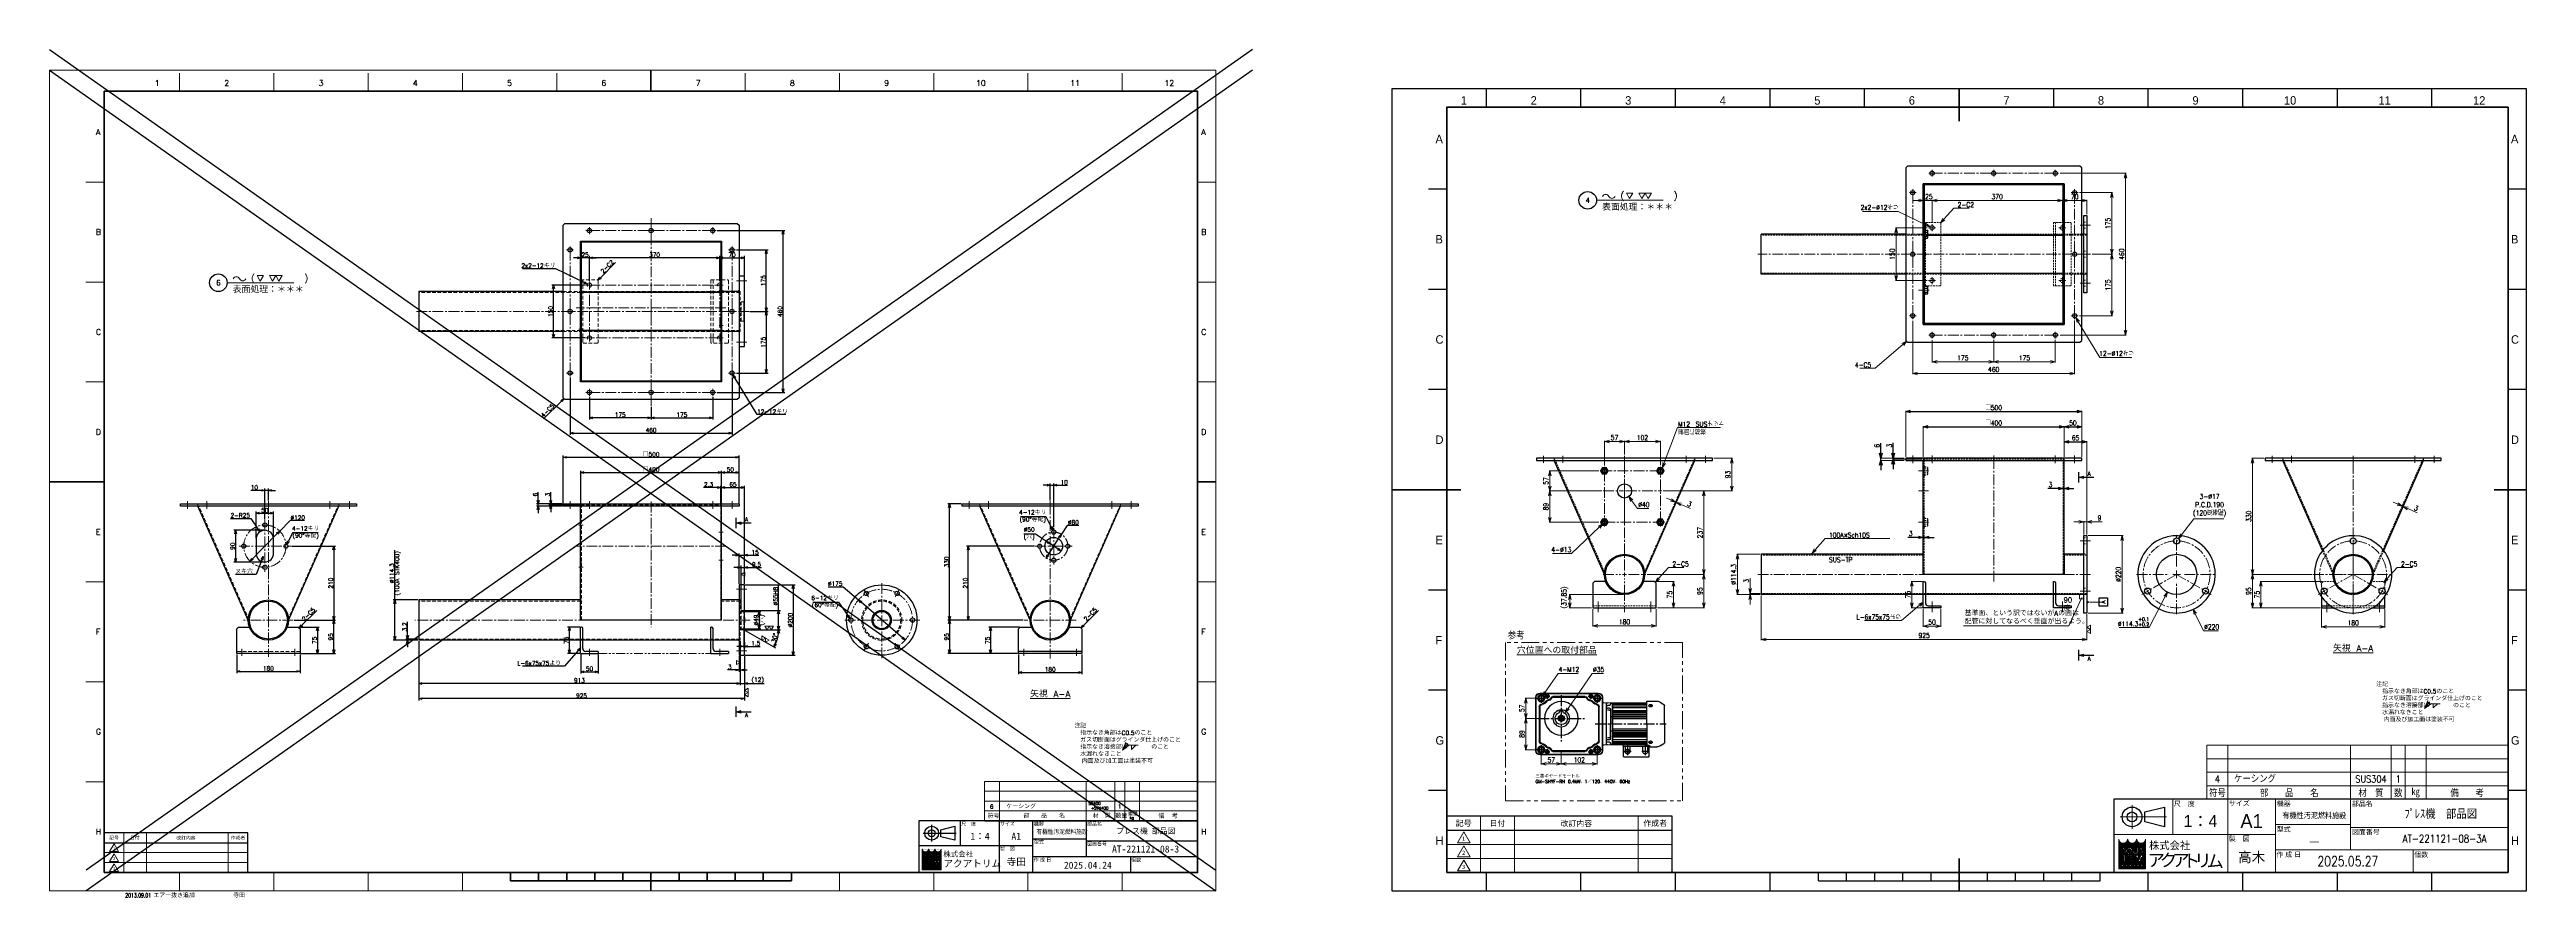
# Model space of a CAD drawing. Header units: millimetres. Extents: x 0 to 7035, y -19 to 2390.
import ezdxf
from ezdxf import colors
from ezdxf.entities.mleader import LeaderData, LeaderLine
from ezdxf.enums import TextEntityAlignment as Align
from ezdxf.math import Vec2, Vec3

# ---------------------------------------------------------------- set-up
doc = ezdxf.new("R2010")
doc.units = ezdxf.units.MM
doc.header["$LTSCALE"] = 1.6
doc.header["$PDMODE"] = 99
doc.header["$PDSIZE"] = 1
for name, pattern in [('CENTER2', [28.575, 19.05, -3.175, 3.175, -3.175]), ('HIDDEN', [9.525, 6.35, -3.175]), ('HIDDEN2', [4.7625, 3.175, -1.5875]), ('PHANTOM2', [31.75, 15.875, -3.175, 3.175, -3.175, 3.175, -3.175])]:
    doc.linetypes.add(name, pattern=pattern)
for name, color, linetype, lineweight in [('01_NORMAL', 7, 'Continuous', 25), ('01_外形線', 7, 'Continuous', 25), ('02_細線', 5, 'Continuous', 13), ('03_かくれ線', 6, 'HIDDEN2', 13), ('04_HIDDEN', 2, 'HIDDEN', 13), ('04_中心線', 1, 'CENTER2', 9), ('05_CENTER', 4, 'CENTER2', 13), ('06_PHANTOM', 2, 'PHANTOM2', 13), ('07_TEXT', 3, 'Continuous', 13), ('07_寸法線', 3, 'Continuous', 9), ('08_DIM', 3, 'Continuous', 13), ('90_FRAME', 5, 'Continuous', 35), ('99_図枠', 7, 'Continuous', 40)]:
    doc.layers.add(name, color=color, linetype=linetype, lineweight=lineweight)
doc.layers.add('10_DRAFT', color=8, linetype='Continuous', lineweight=0, plot=False)
doc.layers.add('91_BLANK', color=5, linetype='Continuous', lineweight=0, plot=False)
doc.styles.add('KSS_TXT', font='txt.shx', dxfattribs={"bigfont": 'extfont2.shx'})
doc.styles.add('KSS_TXT_L', font='txt.shx', dxfattribs={"height": 12, "bigfont": 'extfont2.shx'})
doc.styles.add('MS_G', font='MS Gothic.ttf')
doc.styles.get("Standard").update_dxf_attribs({"font": 'txt.shx', "bigfont": 'extfont2.shx'})
doc.styles.add('寸法用', font='simplex.shx', dxfattribs={"width": 0.8, "bigfont": '@extfont2.shx'})
doc.styles.add('表題用', font='MS PGothic.ttf')
doc.dimstyles.new('KSS_DIM', dxfattribs={"dimscale": 4, "dimtxt": 3, "dimasz": 2.5, "dimexe": 1.25, "dimexo": 0.625, "dimtad": 1, "dimdsep": 46, "dimtxsty": 'KSS_TXT', "dimblk": 'OPEN30', "dimcen": 0, "dimazin": 2, "dimtfac": 0.75, "dimtmove": 0, "dimatfit": 3, "dimldrblk": 'OPEN30', "dimfxl": 1.25, "dimtolj": 1, "dimarcsym": 0})
doc.dimstyles.new('KSS_DIM$3', dxfattribs={"dimscale": 4, "dimtxt": 3, "dimasz": 2.5, "dimexe": 1.25, "dimexo": 0.625, "dimtad": 1, "dimtih": 1, "dimtoh": 1, "dimdsep": 46, "dimtxsty": 'KSS_TXT', "dimblk": 'OPEN30', "dimcen": 0, "dimazin": 2, "dimtfac": 0.75, "dimtofl": 0, "dimtmove": 0, "dimatfit": 3, "dimldrblk": 'OPEN30', "dimfxl": 1.25, "dimtolj": 1, "dimarcsym": 0})
doc.dimstyles.new('KSS_DIM$4', dxfattribs={"dimscale": 4, "dimtxt": 3, "dimasz": 2.5, "dimexe": 1.25, "dimexo": 0.625, "dimtad": 1, "dimtih": 1, "dimtoh": 1, "dimdsep": 46, "dimtxsty": 'KSS_TXT', "dimblk": 'OPEN30', "dimcen": 0, "dimse1": 1, "dimazin": 2, "dimtfac": 0.75, "dimtofl": 0, "dimtmove": 0, "dimatfit": 3, "dimldrblk": 'OPEN30', "dimfxl": 1.25, "dimtolj": 1, "dimarcsym": 0})
doc.dimstyles.new('機械製図用', dxfattribs={"dimtxt": 3.5, "dimasz": 3.5, "dimexe": 2, "dimexo": 0, "dimgap": 1.2, "dimtad": 1, "dimdsep": 46, "dimtxsty": '寸法用', "dimblk": 'OPEN30', "dimcen": 0, "dimclrd": 256, "dimclre": 256, "dimclrt": 7, "dimazin": 2, "dimtm": 1e-09, "dimtfac": 0.75, "dimtmove": 0, "dimatfit": 3, "dimldrblk": 'OPEN30', "dimfxl": 1, "dimlwd": -1, "dimlwe": -1, "dimarcsym": 0})
doc.dimstyles.new('機械製図用$3', dxfattribs={"dimtxt": 3.5, "dimasz": 3.5, "dimexe": 2, "dimexo": 0, "dimgap": 1.2, "dimtad": 1, "dimtih": 1, "dimtoh": 1, "dimdsep": 46, "dimtxsty": '寸法用', "dimblk": 'OPEN30', "dimcen": 0, "dimsd1": 1, "dimclrd": 256, "dimclre": 256, "dimclrt": 7, "dimazin": 2, "dimtm": 1e-09, "dimtfac": 0.75, "dimtofl": 0, "dimtmove": 0, "dimatfit": 3, "dimldrblk": 'OPEN30', "dimfxl": 1, "dimlwd": -1, "dimlwe": -1, "dimarcsym": 0})

# ---------------------------------------------------------------- blocks, each defined once
blk = doc.blocks.new('Weld-line')
blk.add_line((0, 0), (1, 0))
blk = doc.blocks.new('Weld10-s5')
blk.add_circle((0, 0), 2)
blk = doc.blocks.new('Weld10-a1')
for p, q in [((5, 0), (0, 5)), ((0, 5), (0, 0)), ((0, 0), (5, 0))]:
    blk.add_line(p, q)
at = {"width": 0.9}
blk.add_attdef('S', text='', height=2.8, dxfattribs=at).set_placement((-2, 1), align=Align.RIGHT)
blk.add_attdef('L', (8, 1), '', height=2.8, dxfattribs=at)
blk = doc.blocks.new('_Open30')
at = {"color": 0, "linetype": 'ByBlock', "lineweight": -2}
for p, q in [((-1, 0.27), (0, 0)), ((0, 0), (-1, -0.27)), ((0, 0), (-1, 0))]:
    blk.add_line(p, q, dxfattribs=at)
blk = doc.blocks.new('AM_BALLOON1')
at = {"transparency": 16777216}
blk.add_circle((0, 0), 5, dxfattribs=at)
blk.add_attdef('B_NUMBER', text='', height=3, dxfattribs=at).set_placement((0, 0), align=Align.MIDDLE_CENTER)
blk = doc.blocks.new('_OPEN')
at = {"color": 0, "linetype": 'ByBlock'}
for p, q in [((-1, 0.17), (0, 0)), ((0, 0), (-1, -0.17)), ((0, 0), (-1, 0))]:
    blk.add_line(p, q, dxfattribs=at)
blk = doc.blocks.new('p1ba05')
for centre, start, end in [((-3, 0.3), 24.2276, 155.5758), ((0, 1.6), 204.2276, 335.5758)]:
    blk.add_arc(centre, 1.62, start, end)
blk = doc.blocks.new('p1ba01')
for p, q in [((0, 0), (-1.5, 2.6)), ((-1.5, 2.6), (1.5, 2.6)), ((1.5, 2.6), (0, 0))]:
    blk.add_line(p, q)
blk = doc.blocks.new('p1ba02')
for p, q in [((-1.5, 2.6), (1.5, 2.6)), ((0, 0), (-1.5, 2.6)), ((1.5, 2.6), (0, 0)), ((3, 0), (1.5, 2.6)), ((1.5, 2.6), (4.5, 2.6)), ((4.5, 2.6), (3, 0))]:
    blk.add_line(p, q)
blk = doc.blocks.new('*D142')
at = {"layer": '08_DIM', "color": 0, "lineweight": -2, "transparency": 16777216}
blk.add_line((1454, 1391.5), (1403.5, 1340.9), dxfattribs=at)
at = {"layer": 'Defpoints', "color": 0, "transparency": 16777216}
for p in [(1461.1, 1398.5), (1380.5, 1318), (1380.5, 1318)]:
    blk.add_point(p, dxfattribs=at)
at = {"layer": '08_DIM', "color": 0, "lineweight": -2, "transparency": 16777216, "xscale": 10, "yscale": 10, "zscale": 10, "rotation": 44.99999999999992}
blk.add_blockref('_Open30', (1461.1, 1398.5), dxfattribs=at)
at = {"layer": '08_DIM', "color": 0, "transparency": 16777216, "insert": (1414.8, 1364.3), "char_height": 12, "attachment_point": 5, "rotation": 45, "style": 'KSS_TXT'}
blk.add_mtext('\\A1;4-C5', dxfattribs=at)
blk = doc.blocks.new('*D143')
at = {"layer": '08_DIM', "color": 0, "lineweight": -2, "transparency": 16777216}
for p, q in [((2211.7, 863.8), (2254.2, 863.8)), ((2254.2, 863.8), (2297.5, 826.4)), ((2429.9, 711.9), (2305.1, 819.8))]:
    blk.add_line(p, q, dxfattribs=at)
at = {"layer": 'Defpoints', "color": 0, "transparency": 16777216}
for p in [(2297.5, 826.4), (2429.9, 711.9)]:
    blk.add_point(p, dxfattribs=at)
at = {"layer": '08_DIM', "color": 0, "lineweight": -2, "transparency": 16777216, "xscale": 10, "yscale": 10, "zscale": 10}
for p, rotation in [((2297.5, 826.4), 139.1430922982933), ((2429.9, 711.9), 319.1430922982933)]:
    blk.add_blockref('_Open30', p, dxfattribs=dict(at, rotation=rotation))
at = {"layer": '08_DIM', "color": 0, "transparency": 16777216, "insert": (2231.7, 872.3), "char_height": 12, "attachment_point": 5, "style": 'KSS_TXT'}
blk.add_mtext('\\A1;%%C175', dxfattribs=at)
blk = doc.blocks.new('*D144')
at = {"layer": '08_DIM', "color": 0, "lineweight": -2, "transparency": 16777216}
for p, q in [((2765.9, 769.1), (2551.5, 769.1)), ((2556.5, 759.1), (2556.5, 684.1)), ((2749.8, 674.1), (2551.5, 674.1))]:
    blk.add_line(p, q, dxfattribs=at)
at = {"layer": 'Defpoints', "color": 0, "transparency": 16777216}
for p in [(2768.4, 769.1), (2556.5, 674.1), (2752.3, 674.1)]:
    blk.add_point(p, dxfattribs=at)
at = {"layer": '08_DIM', "color": 0, "lineweight": -2, "transparency": 16777216, "xscale": 10, "yscale": 10, "zscale": 10}
for p, rotation in [((2556.5, 769.1), 90), ((2556.5, 674.1), 270)]:
    blk.add_blockref('_Open30', p, dxfattribs=dict(at, rotation=rotation))
at = {"layer": '08_DIM', "color": 0, "transparency": 16777216, "insert": (2548, 721.6), "char_height": 12, "attachment_point": 5, "rotation": 90, "style": 'KSS_TXT'}
blk.add_mtext('\\A1;95', dxfattribs=at)
blk = doc.blocks.new('*D145')
at = {"layer": '08_DIM', "color": 0, "lineweight": -2, "transparency": 16777216}
for p, q in [((2797.3, 979.1), (2604.7, 979.1)), ((2609.7, 779.1), (2609.7, 969.1)), ((2765.9, 769.1), (2604.7, 769.1))]:
    blk.add_line(p, q, dxfattribs=at)
at = {"layer": 'Defpoints', "color": 0, "transparency": 16777216}
for p in [(2609.7, 979.1), (2799.8, 979.1), (2768.4, 769.1)]:
    blk.add_point(p, dxfattribs=at)
at = {"layer": '08_DIM', "color": 0, "lineweight": -2, "transparency": 16777216, "xscale": 10, "yscale": 10, "zscale": 10}
for p, rotation in [((2609.7, 979.1), 90), ((2609.7, 769.1), 270)]:
    blk.add_blockref('_Open30', p, dxfattribs=dict(at, rotation=rotation))
at = {"layer": '08_DIM', "color": 0, "transparency": 16777216, "insert": (2601.2, 874.1), "char_height": 12, "attachment_point": 5, "rotation": 90, "style": 'KSS_TXT'}
blk.add_mtext('\\A1;210', dxfattribs=at)
blk = doc.blocks.new('*D147')
at = {"layer": '08_DIM', "color": 0, "lineweight": -2, "transparency": 16777216}
for p, q in [((2589.8, 1099.1), (2551.5, 1099.1)), ((2556.5, 779.1), (2556.5, 1089.1)), ((2765.9, 769.1), (2551.5, 769.1))]:
    blk.add_line(p, q, dxfattribs=at)
at = {"layer": 'Defpoints', "color": 0, "transparency": 16777216}
for p in [(2556.5, 1099.1), (2592.3, 1099.1), (2768.4, 769.1)]:
    blk.add_point(p, dxfattribs=at)
at = {"layer": '08_DIM', "color": 0, "lineweight": -2, "transparency": 16777216, "xscale": 10, "yscale": 10, "zscale": 10}
for p, rotation in [((2556.5, 1099.1), 90), ((2556.5, 769.1), 270)]:
    blk.add_blockref('_Open30', p, dxfattribs=dict(at, rotation=rotation))
at = {"layer": '08_DIM', "color": 0, "transparency": 16777216, "insert": (2548, 934.1), "char_height": 12, "attachment_point": 5, "rotation": 90, "style": 'KSS_TXT'}
blk.add_mtext('\\A1;330', dxfattribs=at)
blk = doc.blocks.new('*D149')
at = {"layer": '08_DIM', "color": 0, "lineweight": -2, "transparency": 16777216}
for p, q in [((1343, 1767.9), (1437.1, 1767.9)), ((1437.1, 1767.9), (1519.2, 1728))]:
    blk.add_line(p, q, dxfattribs=at)
at = {"layer": 'Defpoints', "color": 0, "transparency": 16777216}
for p in [(1528.2, 1723.7), (1538.9, 1718.4)]:
    blk.add_point(p, dxfattribs=at)
at = {"layer": '08_DIM', "color": 0, "lineweight": -2, "transparency": 16777216, "xscale": 10, "yscale": 10, "zscale": 10, "rotation": 334.0855393128427}
blk.add_blockref('_Open30', (1528.2, 1723.7), dxfattribs=at)
at = {"layer": '08_DIM', "color": 0, "transparency": 16777216, "insert": (1388.8, 1776.4), "char_height": 12, "attachment_point": 5, "style": 'KSS_TXT'}
blk.add_mtext('\\A1;2x2-12キリ', dxfattribs=at)
blk = doc.blocks.new('*D151')
at = {"layer": '08_DIM', "color": 0, "lineweight": -2, "transparency": 16777216}
for p, q in [((2070.8, 796.6), (2070.8, 867.8)), ((1974.6, 796.6), (2075.8, 796.6)), ((2070.8, 751.6), (2070.8, 786.6)), ((1974.6, 741.6), (2075.8, 741.6))]:
    blk.add_line(p, q, dxfattribs=at)
at = {"layer": 'Defpoints', "color": 0, "transparency": 16777216}
for p in [(1972.1, 796.6), (2070.8, 796.6), (1972.1, 741.6)]:
    blk.add_point(p, dxfattribs=at)
at = {"layer": '08_DIM', "color": 0, "lineweight": -2, "transparency": 16777216, "xscale": 10, "yscale": 10, "zscale": 10}
for p, rotation in [((2070.8, 796.6), 90), ((2070.8, 741.6), 270)]:
    blk.add_blockref('_Open30', p, dxfattribs=dict(at, rotation=rotation))
at = {"layer": '08_DIM', "color": 0, "transparency": 16777216, "insert": (2062.2, 837.2), "char_height": 12, "attachment_point": 5, "rotation": 90, "style": 'KSS_TXT'}
blk.add_mtext('\\A1;%%C55H8', dxfattribs=at)
blk = doc.blocks.new('*D152')
at = {"layer": '08_DIM', "color": 0, "lineweight": -2, "transparency": 16777216}
for p, q in [((1966.6, 793.6), (2020.3, 793.6)), ((2015.3, 783.6), (2015.3, 754.6)), ((1966.6, 744.6), (2020.3, 744.6))]:
    blk.add_line(p, q, dxfattribs=at)
at = {"layer": 'Defpoints', "color": 0, "transparency": 16777216}
for p in [(1964.1, 793.6), (1964.1, 744.6), (2015.3, 744.6)]:
    blk.add_point(p, dxfattribs=at)
at = {"layer": '08_DIM', "color": 0, "lineweight": -2, "transparency": 16777216, "xscale": 10, "yscale": 10, "zscale": 10}
for p, rotation in [((2015.3, 793.6), 90), ((2015.3, 744.6), 270)]:
    blk.add_blockref('_Open30', p, dxfattribs=dict(at, rotation=rotation))
at = {"layer": '08_DIM', "color": 0, "transparency": 16777216, "char_height": 12, "attachment_point": 5, "rotation": 90, "style": 'KSS_TXT'}
for s, insert in [('\\A1;%%C49', (2006.8, 769.1)), ('\\A1;(穴)', (2023.8, 769.1))]:
    blk.add_mtext(s, dxfattribs=dict(at, insert=insert))
blk = doc.blocks.new('*D153')
at = {"layer": '08_DIM', "color": 0, "lineweight": -2, "transparency": 16777216}
for p, q in [((1976.1, 869.1), (2117.4, 869.1)), ((2112.4, 859.1), (2112.4, 679.1)), ((1976.1, 669.1), (2117.4, 669.1))]:
    blk.add_line(p, q, dxfattribs=at)
at = {"layer": 'Defpoints', "color": 0, "transparency": 16777216}
for p in [(1973.6, 869.1), (1973.6, 669.1), (2112.4, 669.1)]:
    blk.add_point(p, dxfattribs=at)
at = {"layer": '08_DIM', "color": 0, "lineweight": -2, "transparency": 16777216, "xscale": 10, "yscale": 10, "zscale": 10}
for p, rotation in [((2112.4, 869.1), 90), ((2112.4, 669.1), 270)]:
    blk.add_blockref('_Open30', p, dxfattribs=dict(at, rotation=rotation))
at = {"layer": '08_DIM', "color": 0, "transparency": 16777216, "insert": (2103.9, 769.1), "char_height": 12, "attachment_point": 5, "rotation": 90, "style": 'KSS_TXT'}
blk.add_mtext('\\A1;%%C200', dxfattribs=at)
blk = doc.blocks.new('*D154')
at = {"layer": '08_DIM', "color": 0, "lineweight": -2, "transparency": 16777216}
for p, q in [((1048.6, 709.5), (1048.6, 584.1)), ((1961.6, 709.5), (1961.6, 584.1)), ((1951.6, 589.1), (1058.6, 589.1))]:
    blk.add_line(p, q, dxfattribs=at)
at = {"layer": 'Defpoints', "color": 0, "transparency": 16777216}
for p in [(1048.6, 712), (1961.6, 712), (1048.6, 589.1)]:
    blk.add_point(p, dxfattribs=at)
at = {"layer": '08_DIM', "color": 0, "lineweight": -2, "transparency": 16777216, "xscale": 10, "yscale": 10, "zscale": 10, "rotation": 180}
blk.add_blockref('_Open30', (1048.6, 589.1), dxfattribs=at)
at = {"layer": '08_DIM', "color": 0, "lineweight": -2, "transparency": 16777216, "xscale": 10, "yscale": 10, "zscale": 10}
blk.add_blockref('_Open30', (1961.6, 589.1), dxfattribs=at)
at = {"layer": '08_DIM', "color": 0, "transparency": 16777216, "insert": (1505.1, 597.6), "char_height": 12, "attachment_point": 5, "style": 'KSS_TXT'}
blk.add_mtext('\\A1;913', dxfattribs=at)
blk = doc.blocks.new('*D155')
at = {"layer": '08_DIM', "color": 0, "lineweight": -2, "transparency": 16777216}
for p, q in [((1948.6, 953.3), (1938.6, 953.3)), ((1958.6, 871.6), (1958.6, 958.3)), ((1958.6, 953.3), (1973.6, 953.3)), ((1973.6, 871.6), (1973.6, 958.3)), ((1983.6, 953.3), (2014.6, 953.3))]:
    blk.add_line(p, q, dxfattribs=at)
at = {"layer": 'Defpoints', "color": 0, "transparency": 16777216}
for p in [(1973.6, 953.3), (1958.6, 869.1), (1973.6, 869.1)]:
    blk.add_point(p, dxfattribs=at)
at = {"layer": '08_DIM', "color": 0, "lineweight": -2, "transparency": 16777216, "xscale": 10, "yscale": 10, "zscale": 10}
blk.add_blockref('_Open30', (1958.6, 953.3), dxfattribs=at)
at = {"layer": '08_DIM', "color": 0, "lineweight": -2, "transparency": 16777216, "xscale": 10, "yscale": 10, "zscale": 10, "rotation": 180}
blk.add_blockref('_Open30', (1973.6, 953.3), dxfattribs=at)
at = {"layer": '08_DIM', "color": 0, "transparency": 16777216, "insert": (2004.1, 961.8), "char_height": 12, "attachment_point": 5, "style": 'KSS_TXT'}
blk.add_mtext('\\A1;15', dxfattribs=at)
blk = doc.blocks.new('*D156')
at = {"layer": '08_DIM', "color": 0, "lineweight": -2, "transparency": 16777216}
for p, q in [((1961.6, 709.5), (1961.6, 584.1)), ((1973.6, 666.6), (1973.6, 584.1)), ((1951.6, 589.1), (1941.6, 589.1)), ((1961.6, 589.1), (1973.6, 589.1)), ((1983.6, 589.1), (2029.6, 589.1))]:
    blk.add_line(p, q, dxfattribs=at)
at = {"layer": 'Defpoints', "color": 0, "transparency": 16777216}
for p in [(1961.6, 712), (1973.6, 669.1), (1973.6, 589.1)]:
    blk.add_point(p, dxfattribs=at)
at = {"layer": '08_DIM', "color": 0, "lineweight": -2, "transparency": 16777216, "xscale": 10, "yscale": 10, "zscale": 10}
blk.add_blockref('_Open30', (1961.6, 589.1), dxfattribs=at)
at = {"layer": '08_DIM', "color": 0, "lineweight": -2, "transparency": 16777216, "xscale": 10, "yscale": 10, "zscale": 10, "rotation": 180}
blk.add_blockref('_Open30', (1973.6, 589.1), dxfattribs=at)
at = {"layer": '08_DIM', "color": 0, "transparency": 16777216, "insert": (2011.6, 597.6), "char_height": 12, "attachment_point": 5, "style": 'KSS_TXT'}
blk.add_mtext('\\A1;(12)', dxfattribs=at)
blk = doc.blocks.new('*D157')
at = {"layer": '08_DIM', "color": 0, "lineweight": -2, "transparency": 16777216}
for p, q in [((1954.1, 918.7), (1944.1, 918.7)), ((1964.1, 799.1), (1964.1, 923.7)), ((1964.1, 918.7), (1973.6, 918.7)), ((1973.6, 871.6), (1973.6, 923.7)), ((1983.6, 918.7), (2022.6, 918.7))]:
    blk.add_line(p, q, dxfattribs=at)
at = {"layer": 'Defpoints', "color": 0, "transparency": 16777216}
for p in [(1973.6, 918.7), (1973.6, 869.1), (1964.1, 796.6)]:
    blk.add_point(p, dxfattribs=at)
at = {"layer": '08_DIM', "color": 0, "lineweight": -2, "transparency": 16777216, "xscale": 10, "yscale": 10, "zscale": 10}
blk.add_blockref('_Open30', (1964.1, 918.7), dxfattribs=at)
at = {"layer": '08_DIM', "color": 0, "lineweight": -2, "transparency": 16777216, "xscale": 10, "yscale": 10, "zscale": 10, "rotation": 180}
blk.add_blockref('_Open30', (1973.6, 918.7), dxfattribs=at)
at = {"layer": '08_DIM', "color": 0, "transparency": 16777216, "insert": (2008.1, 927.2), "char_height": 12, "attachment_point": 5, "style": 'KSS_TXT'}
blk.add_mtext('\\A1;9.5', dxfattribs=at)
blk = doc.blocks.new('*D158')
at = {"layer": '08_DIM', "color": 0, "lineweight": -2, "transparency": 16777216}
for p, q in [((1972.1, 739.1), (1972.1, 689.4)), ((1973.6, 706.2), (1973.6, 689.4)), ((1962.1, 694.4), (1952.1, 694.4)), ((1972.1, 694.4), (1973.6, 694.4)), ((1983.6, 694.4), (2018.6, 694.4))]:
    blk.add_line(p, q, dxfattribs=at)
at = {"layer": 'Defpoints', "color": 0, "transparency": 16777216}
for p in [(1972.1, 741.6), (1973.6, 708.7), (1973.6, 694.4)]:
    blk.add_point(p, dxfattribs=at)
at = {"layer": '08_DIM', "color": 0, "lineweight": -2, "transparency": 16777216, "xscale": 10, "yscale": 10, "zscale": 10}
blk.add_blockref('_Open30', (1972.1, 694.4), dxfattribs=at)
at = {"layer": '08_DIM', "color": 0, "lineweight": -2, "transparency": 16777216, "xscale": 10, "yscale": 10, "zscale": 10, "rotation": 180}
blk.add_blockref('_Open30', (1973.6, 694.4), dxfattribs=at)
at = {"layer": '08_DIM', "color": 0, "transparency": 16777216, "insert": (2006.1, 702.9), "char_height": 12, "attachment_point": 5, "style": 'KSS_TXT'}
blk.add_mtext('\\A1;1.5', dxfattribs=at)
blk = doc.blocks.new('*D159')
at = {"layer": '08_DIM', "color": 0, "lineweight": -2, "transparency": 16777216}
for p, q in [((1048.6, 709.5), (1048.6, 540.8)), ((1973.6, 666.6), (1973.6, 540.8)), ((1963.6, 545.8), (1058.6, 545.8))]:
    blk.add_line(p, q, dxfattribs=at)
at = {"layer": 'Defpoints', "color": 0, "transparency": 16777216}
for p in [(1048.6, 712), (1973.6, 669.1), (1048.6, 545.8)]:
    blk.add_point(p, dxfattribs=at)
at = {"layer": '08_DIM', "color": 0, "lineweight": -2, "transparency": 16777216, "xscale": 10, "yscale": 10, "zscale": 10, "rotation": 180}
blk.add_blockref('_Open30', (1048.6, 545.8), dxfattribs=at)
at = {"layer": '08_DIM', "color": 0, "lineweight": -2, "transparency": 16777216, "xscale": 10, "yscale": 10, "zscale": 10}
blk.add_blockref('_Open30', (1973.6, 545.8), dxfattribs=at)
at = {"layer": '08_DIM', "color": 0, "transparency": 16777216, "insert": (1511.1, 554.3), "char_height": 12, "attachment_point": 5, "style": 'KSS_TXT'}
blk.add_mtext('\\A1;925', dxfattribs=at)
blk = doc.blocks.new('*D160')
at = {"layer": '08_DIM', "color": 0, "lineweight": -2, "transparency": 16777216}
for p, q in [((1974.6, 741.6), (2075.8, 741.6)), ((1975.7, 739.5), (2061.9, 689.8))]:
    blk.add_line(p, q, dxfattribs=at)
blk.add_arc((1972.1, 741.6), 98.7, 335.8074, 354.1926, dxfattribs=at)
at = {"layer": 'Defpoints', "color": 0, "transparency": 16777216}
for p in [(1964.1, 741.6), (1972.1, 741.6), (1972.1, 741.6), (1973.6, 740.7), (2064.8, 707.9)]:
    blk.add_point(p, dxfattribs=at)
at = {"layer": '08_DIM', "color": 0, "lineweight": -2, "transparency": 16777216, "xscale": 10, "yscale": 10, "zscale": 10}
for p, rotation in [((2070.8, 741.6), 87.09630114620282), ((2057.5, 692.3), 242.9036988538062)]:
    blk.add_blockref('_Open30', p, dxfattribs=dict(at, rotation=rotation))
at = {"layer": '08_DIM', "color": 0, "transparency": 16777216, "insert": (2059.2, 718.3), "char_height": 12, "attachment_point": 5, "rotation": 75, "style": 'KSS_TXT'}
blk.add_mtext('\\A1;30%%d', dxfattribs=at)
blk = doc.blocks.new('*D161')
at = {"layer": '08_DIM', "color": 0, "lineweight": -2, "transparency": 16777216}
for p, q in [((1908.6, 1101.6), (1908.6, 1151)), ((1918.6, 1146), (1963.6, 1146)), ((1973.6, 871.6), (1973.6, 1151))]:
    blk.add_line(p, q, dxfattribs=at)
at = {"layer": 'Defpoints', "color": 0, "transparency": 16777216}
for p in [(1973.6, 1146), (1908.6, 1099.1), (1973.6, 869.1)]:
    blk.add_point(p, dxfattribs=at)
at = {"layer": '08_DIM', "color": 0, "lineweight": -2, "transparency": 16777216, "xscale": 10, "yscale": 10, "zscale": 10, "rotation": 180}
blk.add_blockref('_Open30', (1908.6, 1146), dxfattribs=at)
at = {"layer": '08_DIM', "color": 0, "lineweight": -2, "transparency": 16777216, "xscale": 10, "yscale": 10, "zscale": 10}
blk.add_blockref('_Open30', (1973.6, 1146), dxfattribs=at)
at = {"layer": '08_DIM', "color": 0, "transparency": 16777216, "insert": (1941.1, 1154.5), "char_height": 12, "attachment_point": 5, "style": 'KSS_TXT'}
blk.add_mtext('\\A1;65', dxfattribs=at)
blk = doc.blocks.new('*D162')
at = {"layer": '08_DIM', "color": 0, "lineweight": -2, "transparency": 16777216}
for p, q in [((1896.3, 1146), (1857.3, 1146)), ((1906.3, 1098.6), (1906.3, 1151)), ((1908.6, 1146), (1906.3, 1146)), ((1908.6, 1101.6), (1908.6, 1151)), ((1918.6, 1146), (1928.6, 1146))]:
    blk.add_line(p, q, dxfattribs=at)
at = {"layer": 'Defpoints', "color": 0, "transparency": 16777216}
for p in [(1906.3, 1146), (1906.3, 1096.1), (1908.6, 1099.1)]:
    blk.add_point(p, dxfattribs=at)
at = {"layer": '08_DIM', "color": 0, "lineweight": -2, "transparency": 16777216, "xscale": 10, "yscale": 10, "zscale": 10}
blk.add_blockref('_Open30', (1906.3, 1146), dxfattribs=at)
at = {"layer": '08_DIM', "color": 0, "lineweight": -2, "transparency": 16777216, "xscale": 10, "yscale": 10, "zscale": 10, "rotation": 180}
blk.add_blockref('_Open30', (1908.6, 1146), dxfattribs=at)
at = {"layer": '08_DIM', "color": 0, "transparency": 16777216, "insert": (1871.8, 1154.5), "char_height": 12, "attachment_point": 5, "style": 'KSS_TXT'}
blk.add_mtext('\\A1;2.3', dxfattribs=at)
blk = doc.blocks.new('*D163')
at = {"layer": '08_DIM', "color": 0, "lineweight": -2, "transparency": 16777216}
for p, q in [((1961.6, 709.5), (1961.6, 622.3)), ((1958.6, 666.6), (1958.6, 622.3)), ((1948.6, 627.3), (1925.6, 627.3)), ((1961.6, 627.3), (1958.6, 627.3)), ((1971.6, 627.3), (1981.6, 627.3))]:
    blk.add_line(p, q, dxfattribs=at)
at = {"layer": 'Defpoints', "color": 0, "transparency": 16777216}
for p in [(1961.6, 712), (1958.6, 669.1), (1958.6, 627.3)]:
    blk.add_point(p, dxfattribs=at)
at = {"layer": '08_DIM', "color": 0, "lineweight": -2, "transparency": 16777216, "xscale": 10, "yscale": 10, "zscale": 10}
blk.add_blockref('_Open30', (1958.6, 627.3), dxfattribs=at)
at = {"layer": '08_DIM', "color": 0, "lineweight": -2, "transparency": 16777216, "xscale": 10, "yscale": 10, "zscale": 10, "rotation": 180}
blk.add_blockref('_Open30', (1961.6, 627.3), dxfattribs=at)
at = {"layer": '08_DIM', "color": 0, "transparency": 16777216, "insert": (1932.1, 635.8), "char_height": 12, "attachment_point": 5, "style": 'KSS_TXT'}
blk.add_mtext('\\A1;3', dxfattribs=at)
blk = doc.blocks.new('*D164')
at = {"layer": '08_DIM', "color": 0, "lineweight": -2, "transparency": 16777216}
for p, q in [((980.6, 826.3), (980.6, 967.5)), ((1046.1, 826.3), (975.6, 826.3)), ((980.6, 722), (980.6, 816.3)), ((1046.1, 712), (975.6, 712))]:
    blk.add_line(p, q, dxfattribs=at)
at = {"layer": 'Defpoints', "color": 0, "transparency": 16777216}
for p in [(980.6, 826.3), (1048.6, 826.3), (1048.6, 712)]:
    blk.add_point(p, dxfattribs=at)
at = {"layer": '08_DIM', "color": 0, "lineweight": -2, "transparency": 16777216, "xscale": 10, "yscale": 10, "zscale": 10}
for p, rotation in [((980.6, 826.3), 90), ((980.6, 712), 270)]:
    blk.add_blockref('_Open30', p, dxfattribs=dict(at, rotation=rotation))
at = {"layer": '08_DIM', "color": 0, "transparency": 16777216, "char_height": 12, "attachment_point": 5, "rotation": 90, "style": 'KSS_TXT'}
for s, insert in [('\\A1;%%C114.3', (972.1, 901.9)), ('\\A1;(100A STK400)', (989.1, 901.9))]:
    blk.add_mtext(s, dxfattribs=dict(at, insert=insert))
blk = doc.blocks.new('*D165')
at = {"layer": '08_DIM', "color": 0, "lineweight": -2, "transparency": 16777216}
for p, q in [((1046.1, 715.2), (1012, 715.2)), ((1046.1, 712), (1012, 712)), ((1017, 725.2), (1017, 764.2)), ((1017, 712), (1017, 715.2)), ((1017, 702), (1017, 692))]:
    blk.add_line(p, q, dxfattribs=at)
at = {"layer": 'Defpoints', "color": 0, "transparency": 16777216}
for p in [(1017, 715.2), (1048.6, 715.2), (1048.6, 712)]:
    blk.add_point(p, dxfattribs=at)
at = {"layer": '08_DIM', "color": 0, "lineweight": -2, "transparency": 16777216, "xscale": 10, "yscale": 10, "zscale": 10}
for p, rotation in [((1017, 715.2), 270), ((1017, 712), 90)]:
    blk.add_blockref('_Open30', p, dxfattribs=dict(at, rotation=rotation))
at = {"layer": '08_DIM', "color": 0, "transparency": 16777216, "insert": (1008.5, 749.7), "char_height": 12, "attachment_point": 5, "rotation": 90, "style": 'KSS_TXT'}
blk.add_mtext('\\A1;3.2', dxfattribs=at)
blk = doc.blocks.new('*D169')
at = {"layer": '08_DIM', "color": 0, "lineweight": -2, "transparency": 16777216}
for p, q in [((1508.6, 1101.6), (1508.6, 1193.2)), ((1518.6, 1188.2), (1898.6, 1188.2)), ((1908.6, 1101.6), (1908.6, 1193.2))]:
    blk.add_line(p, q, dxfattribs=at)
at = {"layer": 'Defpoints', "color": 0, "transparency": 16777216}
for p in [(1908.6, 1188.2), (1508.6, 1099.1), (1908.6, 1099.1)]:
    blk.add_point(p, dxfattribs=at)
at = {"layer": '08_DIM', "color": 0, "lineweight": -2, "transparency": 16777216, "xscale": 10, "yscale": 10, "zscale": 10, "rotation": 180}
blk.add_blockref('_Open30', (1508.6, 1188.2), dxfattribs=at)
at = {"layer": '08_DIM', "color": 0, "lineweight": -2, "transparency": 16777216, "xscale": 10, "yscale": 10, "zscale": 10}
blk.add_blockref('_Open30', (1908.6, 1188.2), dxfattribs=at)
at = {"layer": '08_DIM', "color": 0, "transparency": 16777216, "insert": (1708.6, 1196.7), "char_height": 12, "attachment_point": 5, "style": 'KSS_TXT'}
blk.add_mtext('\\A1;□400', dxfattribs=at)
blk = doc.blocks.new('*D170')
at = {"layer": '08_DIM', "color": 0, "lineweight": -2, "transparency": 16777216}
for p, q in [((1458.6, 1101.6), (1458.6, 1236.6)), ((1468.6, 1231.6), (1948.6, 1231.6)), ((1958.6, 1101.6), (1958.6, 1236.6))]:
    blk.add_line(p, q, dxfattribs=at)
at = {"layer": 'Defpoints', "color": 0, "transparency": 16777216}
for p in [(1958.6, 1231.6), (1458.6, 1099.1), (1958.6, 1099.1)]:
    blk.add_point(p, dxfattribs=at)
at = {"layer": '08_DIM', "color": 0, "lineweight": -2, "transparency": 16777216, "xscale": 10, "yscale": 10, "zscale": 10, "rotation": 180}
blk.add_blockref('_Open30', (1458.6, 1231.6), dxfattribs=at)
at = {"layer": '08_DIM', "color": 0, "lineweight": -2, "transparency": 16777216, "xscale": 10, "yscale": 10, "zscale": 10}
blk.add_blockref('_Open30', (1958.6, 1231.6), dxfattribs=at)
at = {"layer": '08_DIM', "color": 0, "transparency": 16777216, "insert": (1708.6, 1240.1), "char_height": 12, "attachment_point": 5, "style": 'KSS_TXT'}
blk.add_mtext('\\A1;□500', dxfattribs=at)
blk = doc.blocks.new('seca02')
for q in [(3.5, 0.8), (3.5, -0.8), (10.6, 0)]:
    blk.add_line((0.5, 0), q)
blk.add_solid([(-0.5, 3.8), (-0.5, -3.8), (0.5, 3.8), (0.5, -3.8)])
blk.add_attdef('A', text='', height=3).set_placement((7.4, 2.5), align=Align.MIDDLE)
blk = doc.blocks.new('*D167')
at = {"layer": '08_DIM', "color": 0, "lineweight": -2, "transparency": 16777216}
for p, q in [((1423.4, 1109.1), (1423.4, 1132.1)), ((1456.1, 1099.1), (1418.4, 1099.1)), ((1506.1, 1096.1), (1418.4, 1096.1)), ((1423.4, 1096.1), (1423.4, 1099.1)), ((1423.4, 1086.1), (1423.4, 1076.1))]:
    blk.add_line(p, q, dxfattribs=at)
at = {"layer": 'Defpoints', "color": 0, "transparency": 16777216}
for p in [(1423.4, 1099.1), (1458.6, 1099.1), (1508.6, 1096.1)]:
    blk.add_point(p, dxfattribs=at)
at = {"layer": '08_DIM', "color": 0, "lineweight": -2, "transparency": 16777216, "xscale": 10, "yscale": 10, "zscale": 10}
for p, rotation in [((1423.4, 1099.1), 270), ((1423.4, 1096.1), 90)]:
    blk.add_blockref('_Open30', p, dxfattribs=dict(at, rotation=rotation))
at = {"layer": '08_DIM', "color": 0, "transparency": 16777216, "insert": (1414.9, 1125.6), "char_height": 12, "attachment_point": 5, "rotation": 90, "style": 'KSS_TXT'}
blk.add_mtext('\\A1;3', dxfattribs=at)
blk = doc.blocks.new('*D168')
at = {"layer": '08_DIM', "color": 0, "lineweight": -2, "transparency": 16777216}
for p, q in [((1388.1, 1109.1), (1388.1, 1132.1)), ((1456.1, 1099.1), (1383.1, 1099.1)), ((1456.1, 1093.1), (1383.1, 1093.1)), ((1388.1, 1093.1), (1388.1, 1099.1)), ((1388.1, 1083.1), (1388.1, 1073.1))]:
    blk.add_line(p, q, dxfattribs=at)
at = {"layer": 'Defpoints', "color": 0, "transparency": 16777216}
for p in [(1388.1, 1099.1), (1458.6, 1099.1), (1458.6, 1093.1)]:
    blk.add_point(p, dxfattribs=at)
at = {"layer": '08_DIM', "color": 0, "lineweight": -2, "transparency": 16777216, "xscale": 10, "yscale": 10, "zscale": 10}
for p, rotation in [((1388.1, 1099.1), 270), ((1388.1, 1093.1), 90)]:
    blk.add_blockref('_Open30', p, dxfattribs=dict(at, rotation=rotation))
at = {"layer": '08_DIM', "color": 0, "transparency": 16777216, "insert": (1379.6, 1125.6), "char_height": 12, "attachment_point": 5, "rotation": 90, "style": 'KSS_TXT'}
blk.add_mtext('\\A1;6', dxfattribs=at)
blk = doc.blocks.new('*D166')
at = {"layer": '08_DIM', "color": 0, "lineweight": -2, "transparency": 16777216}
for p, q in [((1908.6, 1101.6), (1908.6, 1193.2)), ((1918.6, 1188.2), (1948.6, 1188.2)), ((1958.6, 1101.6), (1958.6, 1193.2))]:
    blk.add_line(p, q, dxfattribs=at)
at = {"layer": 'Defpoints', "color": 0, "transparency": 16777216}
for p in [(1958.6, 1188.2), (1908.6, 1099.1), (1958.6, 1099.1)]:
    blk.add_point(p, dxfattribs=at)
at = {"layer": '08_DIM', "color": 0, "lineweight": -2, "transparency": 16777216, "xscale": 10, "yscale": 10, "zscale": 10, "rotation": 180}
blk.add_blockref('_Open30', (1908.6, 1188.2), dxfattribs=at)
at = {"layer": '08_DIM', "color": 0, "lineweight": -2, "transparency": 16777216, "xscale": 10, "yscale": 10, "zscale": 10}
blk.add_blockref('_Open30', (1958.6, 1188.2), dxfattribs=at)
at = {"layer": '08_DIM', "color": 0, "transparency": 16777216, "insert": (1933.6, 1196.7), "char_height": 12, "attachment_point": 5, "style": 'KSS_TXT'}
blk.add_mtext('\\A1;50', dxfattribs=at)
blk = doc.blocks.new('*D171')
at = {"layer": '08_DIM', "color": 0, "lineweight": -2, "transparency": 16777216}
for p, q in [((2167.8, 820), (2240.7, 820)), ((2240.7, 820), (2267, 782.2))]:
    blk.add_line(p, q, dxfattribs=at)
at = {"layer": 'Defpoints', "color": 0, "transparency": 16777216}
for p in [(2272.8, 774), (2279.6, 764.2)]:
    blk.add_point(p, dxfattribs=at)
at = {"layer": '08_DIM', "color": 0, "lineweight": -2, "transparency": 16777216, "xscale": 10, "yscale": 10, "zscale": 10, "rotation": 304.8998042626607}
blk.add_blockref('_Open30', (2272.8, 774), dxfattribs=at)
at = {"layer": '08_DIM', "color": 0, "transparency": 16777216, "insert": (2202.8, 820), "char_height": 12, "attachment_point": 5, "style": 'KSS_TXT'}
blk.add_mtext('\\A1;6-12キリ\\P(60°等配)', dxfattribs=at)
blk = doc.blocks.new('*D172')
at = {"layer": '08_DIM', "color": 0, "lineweight": -2, "transparency": 16777216}
blk.add_line((2936.9, 753.7), (2979.7, 796.5), dxfattribs=at)
at = {"layer": 'Defpoints', "color": 0, "transparency": 16777216}
for p in [(2995, 811.8), (2995, 811.8), (2929.8, 746.6)]:
    blk.add_point(p, dxfattribs=at)
at = {"layer": '08_DIM', "color": 0, "lineweight": -2, "transparency": 16777216, "xscale": 10, "yscale": 10, "zscale": 10, "rotation": 225.0000000000001}
blk.add_blockref('_Open30', (2929.8, 746.6), dxfattribs=at)
at = {"layer": '08_DIM', "color": 0, "transparency": 16777216, "insert": (2956.4, 785.2), "char_height": 12, "attachment_point": 5, "rotation": 45, "style": 'KSS_TXT'}
blk.add_mtext('\\A1;2-C5', dxfattribs=at)
blk = doc.blocks.new('*D173')
at = {"layer": '08_DIM', "color": 0, "lineweight": -2, "transparency": 16777216}
for p, q in [((586.6, 1001.6), (586.6, 1077.6)), ((596.6, 1072.6), (626.6, 1072.6)), ((636.6, 1001.6), (636.6, 1077.6))]:
    blk.add_line(p, q, dxfattribs=at)
at = {"layer": 'Defpoints', "color": 0, "transparency": 16777216}
for p in [(636.6, 1072.6), (586.6, 999.1), (636.6, 999.1)]:
    blk.add_point(p, dxfattribs=at)
at = {"layer": '08_DIM', "color": 0, "lineweight": -2, "transparency": 16777216, "xscale": 10, "yscale": 10, "zscale": 10, "rotation": 180}
blk.add_blockref('_Open30', (586.6, 1072.6), dxfattribs=at)
at = {"layer": '08_DIM', "color": 0, "lineweight": -2, "transparency": 16777216, "xscale": 10, "yscale": 10, "zscale": 10}
blk.add_blockref('_Open30', (636.6, 1072.6), dxfattribs=at)
at = {"layer": '08_DIM', "color": 0, "transparency": 16777216, "insert": (611.6, 1081.1), "char_height": 12, "attachment_point": 5, "style": 'KSS_TXT'}
blk.add_mtext('\\A1;50', dxfattribs=at)
blk = doc.blocks.new('*D174')
at = {"layer": '08_DIM', "color": 0, "lineweight": -2, "transparency": 16777216}
for p, q in [((609.1, 1024.1), (523.6, 1024.1)), ((528.6, 1014.1), (528.6, 944.1)), ((609.1, 934.1), (523.6, 934.1))]:
    blk.add_line(p, q, dxfattribs=at)
at = {"layer": 'Defpoints', "color": 0, "transparency": 16777216}
for p in [(611.6, 1024.1), (528.6, 934.1), (611.6, 934.1)]:
    blk.add_point(p, dxfattribs=at)
at = {"layer": '08_DIM', "color": 0, "lineweight": -2, "transparency": 16777216, "xscale": 10, "yscale": 10, "zscale": 10}
for p, rotation in [((528.6, 1024.1), 90), ((528.6, 934.1), 270)]:
    blk.add_blockref('_Open30', p, dxfattribs=dict(at, rotation=rotation))
at = {"layer": '08_DIM', "color": 0, "transparency": 16777216, "insert": (520.1, 979.1), "char_height": 12, "attachment_point": 5, "rotation": 90, "style": 'KSS_TXT'}
blk.add_mtext('\\A1;90', dxfattribs=at)
blk = doc.blocks.new('*D175')
at = {"layer": '08_DIM', "color": 0, "lineweight": -2, "transparency": 16777216}
for p, q in [((687.5, 979.1), (812.2, 979.1)), ((807.2, 969.1), (807.2, 779.1)), ((694.9, 769.1), (812.2, 769.1))]:
    blk.add_line(p, q, dxfattribs=at)
at = {"layer": 'Defpoints', "color": 0, "transparency": 16777216}
for p in [(685, 979.1), (692.4, 769.1), (807.2, 769.1)]:
    blk.add_point(p, dxfattribs=at)
at = {"layer": '08_DIM', "color": 0, "lineweight": -2, "transparency": 16777216, "xscale": 10, "yscale": 10, "zscale": 10}
for p, rotation in [((807.2, 979.1), 90), ((807.2, 769.1), 270)]:
    blk.add_blockref('_Open30', p, dxfattribs=dict(at, rotation=rotation))
at = {"layer": '08_DIM', "color": 0, "transparency": 16777216, "insert": (798.7, 874.1), "char_height": 12, "attachment_point": 5, "rotation": 90, "style": 'KSS_TXT'}
blk.add_mtext('\\A1;210', dxfattribs=at)
blk = doc.blocks.new('*D176')
at = {"layer": '08_DIM', "color": 0, "lineweight": -2, "transparency": 16777216}
for p, q in [((709.1, 749.1), (766, 749.1)), ((761, 739.1), (761, 684.1)), ((714.1, 674.1), (766, 674.1))]:
    blk.add_line(p, q, dxfattribs=at)
at = {"layer": 'Defpoints', "color": 0, "transparency": 16777216}
for p in [(706.6, 749.1), (711.6, 674.1), (761, 674.1)]:
    blk.add_point(p, dxfattribs=at)
at = {"layer": '08_DIM', "color": 0, "lineweight": -2, "transparency": 16777216, "xscale": 10, "yscale": 10, "zscale": 10}
for p, rotation in [((761, 749.1), 90), ((761, 674.1), 270)]:
    blk.add_blockref('_Open30', p, dxfattribs=dict(at, rotation=rotation))
at = {"layer": '08_DIM', "color": 0, "transparency": 16777216, "insert": (752.5, 711.6), "char_height": 12, "attachment_point": 5, "rotation": 90, "style": 'KSS_TXT'}
blk.add_mtext('\\A1;75', dxfattribs=at)
blk = doc.blocks.new('*D177')
at = {"layer": '08_DIM', "color": 0, "lineweight": -2, "transparency": 16777216}
blk.add_line((716.1, 753.7), (759, 796.5), dxfattribs=at)
at = {"layer": 'Defpoints', "color": 0, "transparency": 16777216}
for p in [(774.2, 811.8), (774.2, 811.8), (709.1, 746.6)]:
    blk.add_point(p, dxfattribs=at)
at = {"layer": '08_DIM', "color": 0, "lineweight": -2, "transparency": 16777216, "xscale": 10, "yscale": 10, "zscale": 10, "rotation": 225.0000000000001}
blk.add_blockref('_Open30', (709.1, 746.6), dxfattribs=at)
at = {"layer": '08_DIM', "color": 0, "transparency": 16777216, "insert": (735.6, 785.2), "char_height": 12, "attachment_point": 5, "rotation": 45, "style": 'KSS_TXT'}
blk.add_mtext('\\A1;2-C5', dxfattribs=at)
blk = doc.blocks.new('*D179')
at = {"layer": '08_DIM', "color": 0, "lineweight": -2, "transparency": 16777216}
for p, q in [((1533.6, 1403.5), (1533.6, 1339)), ((1698.6, 1344), (1543.6, 1344)), ((1708.6, 1375), (1708.6, 1339))]:
    blk.add_line(p, q, dxfattribs=at)
at = {"layer": 'Defpoints', "color": 0, "transparency": 16777216}
for p in [(1533.6, 1406), (1533.6, 1344), (1708.6, 1377.5)]:
    blk.add_point(p, dxfattribs=at)
at = {"layer": '08_DIM', "color": 0, "lineweight": -2, "transparency": 16777216, "xscale": 10, "yscale": 10, "zscale": 10, "rotation": 180}
blk.add_blockref('_Open30', (1533.6, 1344), dxfattribs=at)
at = {"layer": '08_DIM', "color": 0, "lineweight": -2, "transparency": 16777216, "xscale": 10, "yscale": 10, "zscale": 10}
blk.add_blockref('_Open30', (1708.6, 1344), dxfattribs=at)
at = {"layer": '08_DIM', "color": 0, "transparency": 16777216, "insert": (1621.1, 1352.5), "char_height": 12, "attachment_point": 5, "style": 'KSS_TXT'}
blk.add_mtext('\\A1;175', dxfattribs=at)
blk = doc.blocks.new('*D180')
at = {"layer": '08_DIM', "color": 0, "lineweight": -2, "transparency": 16777216}
for p, q in [((1708.6, 1375), (1708.6, 1339)), ((1718.6, 1344), (1873.6, 1344)), ((1883.6, 1403.5), (1883.6, 1339))]:
    blk.add_line(p, q, dxfattribs=at)
at = {"layer": 'Defpoints', "color": 0, "transparency": 16777216}
for p in [(1708.6, 1377.5), (1883.6, 1406), (1883.6, 1344)]:
    blk.add_point(p, dxfattribs=at)
at = {"layer": '08_DIM', "color": 0, "lineweight": -2, "transparency": 16777216, "xscale": 10, "yscale": 10, "zscale": 10, "rotation": 180}
blk.add_blockref('_Open30', (1708.6, 1344), dxfattribs=at)
at = {"layer": '08_DIM', "color": 0, "lineweight": -2, "transparency": 16777216, "xscale": 10, "yscale": 10, "zscale": 10}
blk.add_blockref('_Open30', (1883.6, 1344), dxfattribs=at)
at = {"layer": '08_DIM', "color": 0, "transparency": 16777216, "insert": (1796.1, 1352.5), "char_height": 12, "attachment_point": 5, "style": 'KSS_TXT'}
blk.add_mtext('\\A1;175', dxfattribs=at)
blk = doc.blocks.new('*D178')
at = {"layer": '08_DIM', "color": 0, "lineweight": -2, "transparency": 16777216}
for p, q in [((1478.6, 1458.5), (1478.6, 1295.2)), ((1938.6, 1458.5), (1938.6, 1295.2)), ((1488.6, 1300.2), (1928.6, 1300.2))]:
    blk.add_line(p, q, dxfattribs=at)
at = {"layer": 'Defpoints', "color": 0, "transparency": 16777216}
for p in [(1478.6, 1461), (1938.6, 1461), (1938.6, 1300.2)]:
    blk.add_point(p, dxfattribs=at)
at = {"layer": '08_DIM', "color": 0, "lineweight": -2, "transparency": 16777216, "xscale": 10, "yscale": 10, "zscale": 10, "rotation": 180}
blk.add_blockref('_Open30', (1478.6, 1300.2), dxfattribs=at)
at = {"layer": '08_DIM', "color": 0, "lineweight": -2, "transparency": 16777216, "xscale": 10, "yscale": 10, "zscale": 10}
blk.add_blockref('_Open30', (1938.6, 1300.2), dxfattribs=at)
at = {"layer": '08_DIM', "color": 0, "transparency": 16777216, "insert": (1708.6, 1308.7), "char_height": 12, "attachment_point": 5, "style": 'KSS_TXT'}
blk.add_mtext('\\A1;460', dxfattribs=at)
blk = doc.blocks.new('*D181')
at = {"layer": '08_DIM', "color": 0, "lineweight": -2, "transparency": 16777216}
for p, q in [((1951.1, 1821), (2040.9, 1821)), ((2035.9, 1656), (2035.9, 1811)), ((1989.5, 1646), (2040.9, 1646))]:
    blk.add_line(p, q, dxfattribs=at)
at = {"layer": 'Defpoints', "color": 0, "transparency": 16777216}
for p in [(1948.6, 1821), (2035.9, 1821), (1987, 1646)]:
    blk.add_point(p, dxfattribs=at)
at = {"layer": '08_DIM', "color": 0, "lineweight": -2, "transparency": 16777216, "xscale": 10, "yscale": 10, "zscale": 10}
for p, rotation in [((2035.9, 1821), 90), ((2035.9, 1646), 270)]:
    blk.add_blockref('_Open30', p, dxfattribs=dict(at, rotation=rotation))
at = {"layer": '08_DIM', "color": 0, "transparency": 16777216, "insert": (2027.4, 1733.5), "char_height": 12, "attachment_point": 5, "rotation": 90, "style": 'KSS_TXT'}
blk.add_mtext('\\A1;175', dxfattribs=at)
blk = doc.blocks.new('*D182')
at = {"layer": '08_DIM', "color": 0, "lineweight": -2, "transparency": 16777216}
for p, q in [((1989.5, 1646), (2040.9, 1646)), ((2035.9, 1636), (2035.9, 1481)), ((1951.1, 1471), (2040.9, 1471))]:
    blk.add_line(p, q, dxfattribs=at)
at = {"layer": 'Defpoints', "color": 0, "transparency": 16777216}
for p in [(1987, 1646), (1948.6, 1471), (2035.9, 1471)]:
    blk.add_point(p, dxfattribs=at)
at = {"layer": '08_DIM', "color": 0, "lineweight": -2, "transparency": 16777216, "xscale": 10, "yscale": 10, "zscale": 10}
for p, rotation in [((2035.9, 1646), 90), ((2035.9, 1471), 270)]:
    blk.add_blockref('_Open30', p, dxfattribs=dict(at, rotation=rotation))
at = {"layer": '08_DIM', "color": 0, "transparency": 16777216, "insert": (2027.4, 1558.5), "char_height": 12, "attachment_point": 5, "rotation": 90, "style": 'KSS_TXT'}
blk.add_mtext('\\A1;175', dxfattribs=at)
blk = doc.blocks.new('*D183')
at = {"layer": '08_DIM', "color": 0, "lineweight": -2, "transparency": 16777216}
for p, q in [((1896.1, 1876), (2088.3, 1876)), ((2083.3, 1426), (2083.3, 1866)), ((1896.1, 1416), (2088.3, 1416))]:
    blk.add_line(p, q, dxfattribs=at)
at = {"layer": 'Defpoints', "color": 0, "transparency": 16777216}
for p in [(1893.6, 1876), (2083.3, 1876), (1893.6, 1416)]:
    blk.add_point(p, dxfattribs=at)
at = {"layer": '08_DIM', "color": 0, "lineweight": -2, "transparency": 16777216, "xscale": 10, "yscale": 10, "zscale": 10}
for p, rotation in [((2083.3, 1876), 90), ((2083.3, 1416), 270)]:
    blk.add_blockref('_Open30', p, dxfattribs=dict(at, rotation=rotation))
at = {"layer": '08_DIM', "color": 0, "transparency": 16777216, "insert": (2074.8, 1646), "char_height": 12, "attachment_point": 5, "rotation": 90, "style": 'KSS_TXT'}
blk.add_mtext('\\A1;460', dxfattribs=at)
blk = doc.blocks.new('*D184')
at = {"layer": '08_DIM', "color": 0, "lineweight": -2, "transparency": 16777216}
for p, q in [((2010.3, 1352.9), (1946.9, 1457.4)), ((2091.4, 1352.9), (2010.3, 1352.9))]:
    blk.add_line(p, q, dxfattribs=at)
at = {"layer": 'Defpoints', "color": 0, "transparency": 16777216}
for p in [(1935.4, 1476.2), (1941.7, 1465.9)]:
    blk.add_point(p, dxfattribs=at)
at = {"layer": '08_DIM', "color": 0, "lineweight": -2, "transparency": 16777216, "xscale": 10, "yscale": 10, "zscale": 10, "rotation": 121.2516655198525}
blk.add_blockref('_Open30', (1941.7, 1465.9), dxfattribs=at)
at = {"layer": '08_DIM', "color": 0, "transparency": 16777216, "insert": (2053.6, 1361.4), "char_height": 12, "attachment_point": 5, "style": 'KSS_TXT'}
blk.add_mtext('\\A1;12-{\\A1;12}キリ', dxfattribs=at)
blk = doc.blocks.new('*D185')
at = {"layer": '08_DIM', "color": 0, "lineweight": -2, "transparency": 16777216}
for p, q in [((1903.6, 1733.5), (1903.6, 1803.7)), ((1913.6, 1798.7), (1963.6, 1798.7)), ((1973.6, 1748.5), (1973.6, 1803.7))]:
    blk.add_line(p, q, dxfattribs=at)
at = {"layer": 'Defpoints', "color": 0, "transparency": 16777216}
for p in [(1973.6, 1798.7), (1903.6, 1731), (1973.6, 1746)]:
    blk.add_point(p, dxfattribs=at)
at = {"layer": '08_DIM', "color": 0, "lineweight": -2, "transparency": 16777216, "xscale": 10, "yscale": 10, "zscale": 10, "rotation": 180}
blk.add_blockref('_Open30', (1903.6, 1798.7), dxfattribs=at)
at = {"layer": '08_DIM', "color": 0, "lineweight": -2, "transparency": 16777216, "xscale": 10, "yscale": 10, "zscale": 10}
blk.add_blockref('_Open30', (1973.6, 1798.7), dxfattribs=at)
at = {"layer": '08_DIM', "color": 0, "transparency": 16777216, "insert": (1938.6, 1807.2), "char_height": 12, "attachment_point": 5, "style": 'KSS_TXT'}
blk.add_mtext('\\A1;70', dxfattribs=at)
blk = doc.blocks.new('*D186')
at = {"layer": '08_DIM', "color": 0, "lineweight": -2, "transparency": 16777216}
for p, q in [((1533.6, 1733.5), (1533.6, 1803.7)), ((1893.6, 1798.7), (1543.6, 1798.7)), ((1903.6, 1733.5), (1903.6, 1803.7))]:
    blk.add_line(p, q, dxfattribs=at)
at = {"layer": 'Defpoints', "color": 0, "transparency": 16777216}
for p in [(1533.6, 1798.7), (1533.6, 1731), (1903.6, 1731)]:
    blk.add_point(p, dxfattribs=at)
at = {"layer": '08_DIM', "color": 0, "lineweight": -2, "transparency": 16777216, "xscale": 10, "yscale": 10, "zscale": 10, "rotation": 180}
blk.add_blockref('_Open30', (1533.6, 1798.7), dxfattribs=at)
at = {"layer": '08_DIM', "color": 0, "lineweight": -2, "transparency": 16777216, "xscale": 10, "yscale": 10, "zscale": 10}
blk.add_blockref('_Open30', (1903.6, 1798.7), dxfattribs=at)
at = {"layer": '08_DIM', "color": 0, "transparency": 16777216, "insert": (1718.6, 1807.2), "char_height": 12, "attachment_point": 5, "style": 'KSS_TXT'}
blk.add_mtext('\\A1;370', dxfattribs=at)
blk = doc.blocks.new('*D187')
at = {"layer": '08_DIM', "color": 0, "lineweight": -2, "transparency": 16777216}
for p, q in [((1521.1, 1721), (1426.3, 1721)), ((1431.3, 1581), (1431.3, 1711)), ((1521.1, 1571), (1426.3, 1571))]:
    blk.add_line(p, q, dxfattribs=at)
at = {"layer": 'Defpoints', "color": 0, "transparency": 16777216}
for p in [(1431.3, 1721), (1523.6, 1721), (1523.6, 1571)]:
    blk.add_point(p, dxfattribs=at)
at = {"layer": '08_DIM', "color": 0, "lineweight": -2, "transparency": 16777216, "xscale": 10, "yscale": 10, "zscale": 10}
for p, rotation in [((1431.3, 1721), 90), ((1431.3, 1571), 270)]:
    blk.add_blockref('_Open30', p, dxfattribs=dict(at, rotation=rotation))
at = {"layer": '08_DIM', "color": 0, "transparency": 16777216, "insert": (1422.8, 1646), "char_height": 12, "attachment_point": 5, "rotation": 90, "style": 'KSS_TXT'}
blk.add_mtext('\\A1;150', dxfattribs=at)
blk = doc.blocks.new('*D188')
at = {"layer": '08_DIM', "color": 0, "lineweight": -2, "transparency": 16777216}
for p, q in [((1498.6, 1798.7), (1488.6, 1798.7)), ((1508.6, 1738.5), (1508.6, 1803.7)), ((1533.6, 1798.7), (1508.6, 1798.7)), ((1533.6, 1733.5), (1533.6, 1803.7)), ((1543.6, 1798.7), (1553.6, 1798.7))]:
    blk.add_line(p, q, dxfattribs=at)
at = {"layer": 'Defpoints', "color": 0, "transparency": 16777216}
for p in [(1508.6, 1798.7), (1508.6, 1736), (1533.6, 1731)]:
    blk.add_point(p, dxfattribs=at)
at = {"layer": '08_DIM', "color": 0, "lineweight": -2, "transparency": 16777216, "xscale": 10, "yscale": 10, "zscale": 10}
blk.add_blockref('_Open30', (1508.6, 1798.7), dxfattribs=at)
at = {"layer": '08_DIM', "color": 0, "lineweight": -2, "transparency": 16777216, "xscale": 10, "yscale": 10, "zscale": 10, "rotation": 180}
blk.add_blockref('_Open30', (1533.6, 1798.7), dxfattribs=at)
at = {"layer": '08_DIM', "color": 0, "transparency": 16777216, "insert": (1521.1, 1807.2), "char_height": 12, "attachment_point": 5, "style": 'KSS_TXT'}
blk.add_mtext('\\A1;25', dxfattribs=at)
blk = doc.blocks.new('*D189')
at = {"layer": '08_DIM', "color": 0, "lineweight": -2, "transparency": 16777216}
blk.add_line((1564.6, 1742.1), (1607.4, 1784.9), dxfattribs=at)
at = {"layer": 'Defpoints', "color": 0, "transparency": 16777216}
for p in [(1622.7, 1800.2), (1622.7, 1800.2), (1557.6, 1735)]:
    blk.add_point(p, dxfattribs=at)
at = {"layer": '08_DIM', "color": 0, "lineweight": -2, "transparency": 16777216, "xscale": 10, "yscale": 10, "zscale": 10, "rotation": 225.0000000000001}
blk.add_blockref('_Open30', (1557.6, 1735), dxfattribs=at)
at = {"layer": '08_DIM', "color": 0, "transparency": 16777216, "insert": (1584.1, 1773.6), "char_height": 12, "attachment_point": 5, "rotation": 45, "style": 'KSS_TXT'}
blk.add_mtext('\\A1;2-C2', dxfattribs=at)
blk = doc.blocks.new('*D190')
at = {"layer": '08_DIM', "color": 0, "lineweight": -2, "transparency": 16777216}
for p, q in [((531.6, 671.6), (531.6, 618.3)), ((711.6, 671.6), (711.6, 618.3)), ((541.6, 623.3), (701.6, 623.3))]:
    blk.add_line(p, q, dxfattribs=at)
at = {"layer": 'Defpoints', "color": 0, "transparency": 16777216}
for p in [(531.6, 674.1), (711.6, 674.1), (711.6, 623.3)]:
    blk.add_point(p, dxfattribs=at)
at = {"layer": '08_DIM', "color": 0, "lineweight": -2, "transparency": 16777216, "xscale": 10, "yscale": 10, "zscale": 10, "rotation": 180}
blk.add_blockref('_Open30', (531.6, 623.3), dxfattribs=at)
at = {"layer": '08_DIM', "color": 0, "lineweight": -2, "transparency": 16777216, "xscale": 10, "yscale": 10, "zscale": 10}
blk.add_blockref('_Open30', (711.6, 623.3), dxfattribs=at)
at = {"layer": '08_DIM', "color": 0, "transparency": 16777216, "insert": (621.6, 631.8), "char_height": 12, "attachment_point": 5, "style": 'KSS_TXT'}
blk.add_mtext('\\A1;180', dxfattribs=at)
blk = doc.blocks.new('*D191')
at = {"layer": '08_DIM', "color": 0, "lineweight": -2, "transparency": 16777216}
for p, q in [((2752.3, 671.6), (2752.3, 615.4)), ((2932.3, 671.6), (2932.3, 615.4)), ((2762.3, 620.4), (2922.3, 620.4))]:
    blk.add_line(p, q, dxfattribs=at)
at = {"layer": 'Defpoints', "color": 0, "transparency": 16777216}
for p in [(2752.3, 674.1), (2932.3, 674.1), (2932.3, 620.4)]:
    blk.add_point(p, dxfattribs=at)
at = {"layer": '08_DIM', "color": 0, "lineweight": -2, "transparency": 16777216, "xscale": 10, "yscale": 10, "zscale": 10, "rotation": 180}
blk.add_blockref('_Open30', (2752.3, 620.4), dxfattribs=at)
at = {"layer": '08_DIM', "color": 0, "lineweight": -2, "transparency": 16777216, "xscale": 10, "yscale": 10, "zscale": 10}
blk.add_blockref('_Open30', (2932.3, 620.4), dxfattribs=at)
at = {"layer": '08_DIM', "color": 0, "transparency": 16777216, "insert": (2842.3, 628.9), "char_height": 12, "attachment_point": 5, "style": 'KSS_TXT'}
blk.add_mtext('\\A1;180', dxfattribs=at)
blk = doc.blocks.new('*D192')
at = {"layer": '08_DIM', "color": 0, "lineweight": -2, "transparency": 16777216}
for p, q in [((2754.8, 749.1), (2667.9, 749.1)), ((2672.9, 739.1), (2672.9, 684.1)), ((2749.8, 674.1), (2667.9, 674.1))]:
    blk.add_line(p, q, dxfattribs=at)
at = {"layer": 'Defpoints', "color": 0, "transparency": 16777216}
for p in [(2757.3, 749.1), (2672.9, 674.1), (2752.3, 674.1)]:
    blk.add_point(p, dxfattribs=at)
at = {"layer": '08_DIM', "color": 0, "lineweight": -2, "transparency": 16777216, "xscale": 10, "yscale": 10, "zscale": 10}
for p, rotation in [((2672.9, 749.1), 90), ((2672.9, 674.1), 270)]:
    blk.add_blockref('_Open30', p, dxfattribs=dict(at, rotation=rotation))
at = {"layer": '08_DIM', "color": 0, "transparency": 16777216, "insert": (2664.4, 711.6), "char_height": 12, "attachment_point": 5, "rotation": 90, "style": 'KSS_TXT'}
blk.add_mtext('\\A1;75', dxfattribs=at)
blk = doc.blocks.new('*D193')
at = {"layer": '08_DIM', "color": 0, "lineweight": -2, "transparency": 16777216}
for p, q in [((694.9, 769.1), (812.2, 769.1)), ((807.2, 684.1), (807.2, 759.1)), ((714.1, 674.1), (812.2, 674.1))]:
    blk.add_line(p, q, dxfattribs=at)
at = {"layer": 'Defpoints', "color": 0, "transparency": 16777216}
for p in [(692.4, 769.1), (807.2, 769.1), (711.6, 674.1)]:
    blk.add_point(p, dxfattribs=at)
at = {"layer": '08_DIM', "color": 0, "lineweight": -2, "transparency": 16777216, "xscale": 10, "yscale": 10, "zscale": 10}
for p, rotation in [((807.2, 769.1), 90), ((807.2, 674.1), 270)]:
    blk.add_blockref('_Open30', p, dxfattribs=dict(at, rotation=rotation))
at = {"layer": '08_DIM', "color": 0, "transparency": 16777216, "insert": (798.7, 721.6), "char_height": 12, "attachment_point": 5, "rotation": 90, "style": 'KSS_TXT'}
blk.add_mtext('\\A1;95', dxfattribs=at)
blk = doc.blocks.new('*D194')
at = {"layer": '08_DIM', "color": 0, "lineweight": -2, "transparency": 16777216}
for p, q in [((1508.6, 671.6), (1508.6, 617.3)), ((1558.6, 671.6), (1558.6, 617.3)), ((1518.6, 622.3), (1548.6, 622.3))]:
    blk.add_line(p, q, dxfattribs=at)
at = {"layer": 'Defpoints', "color": 0, "transparency": 16777216}
for p in [(1508.6, 674.1), (1558.6, 674.1), (1558.6, 622.3)]:
    blk.add_point(p, dxfattribs=at)
at = {"layer": '08_DIM', "color": 0, "lineweight": -2, "transparency": 16777216, "xscale": 10, "yscale": 10, "zscale": 10, "rotation": 180}
blk.add_blockref('_Open30', (1508.6, 622.3), dxfattribs=at)
at = {"layer": '08_DIM', "color": 0, "lineweight": -2, "transparency": 16777216, "xscale": 10, "yscale": 10, "zscale": 10}
blk.add_blockref('_Open30', (1558.6, 622.3), dxfattribs=at)
at = {"layer": '08_DIM', "color": 0, "transparency": 16777216, "insert": (1533.6, 630.8), "char_height": 12, "attachment_point": 5, "style": 'KSS_TXT'}
blk.add_mtext('\\A1;50', dxfattribs=at)
blk = doc.blocks.new('A$C64AA45BC_1')
at = {"color": 0}
for p, q in [((2, 75), (0, 75)), ((0, 0), (0, 75)), ((6, 14.5), (6, 71)), ((0, 0), (50, 0)), ((50, 6), (14.5, 6)), ((50, 6), (50, 0))]:
    blk.add_line(p, q, dxfattribs=at)
for centre, radius, start, end in [((2, 71), 4, 0, 90), ((14.5, 14.5), 8.5, 180, 270)]:
    blk.add_arc(centre, radius, start, end, dxfattribs=at)
blk = doc.blocks.new('*D196')
at = {"layer": '08_DIM', "color": 0, "lineweight": -2, "transparency": 16777216}
for p, q in [((1506.1, 749.1), (1471.5, 749.1)), ((1476.5, 684.1), (1476.5, 739.1)), ((1506.1, 674.1), (1471.5, 674.1))]:
    blk.add_line(p, q, dxfattribs=at)
at = {"layer": 'Defpoints', "color": 0, "transparency": 16777216}
for p in [(1476.5, 749.1), (1508.6, 749.1), (1508.6, 674.1)]:
    blk.add_point(p, dxfattribs=at)
at = {"layer": '08_DIM', "color": 0, "lineweight": -2, "transparency": 16777216, "xscale": 10, "yscale": 10, "zscale": 10}
for p, rotation in [((1476.5, 749.1), 90), ((1476.5, 674.1), 270)]:
    blk.add_blockref('_Open30', p, dxfattribs=dict(at, rotation=rotation))
at = {"layer": '08_DIM', "color": 0, "transparency": 16777216, "insert": (1468, 711.6), "char_height": 12, "attachment_point": 5, "rotation": 90, "style": 'KSS_TXT'}
blk.add_mtext('\\A1;75', dxfattribs=at)
blk = doc.blocks.new('*D197')
at = {"layer": '08_DIM', "color": 0, "lineweight": -2, "transparency": 16777216}
for p, q in [((2830.7, 945.4), (2868.5, 1004.4)), ((2890.2, 1038.1), (2873.9, 1012.8)), ((2923.2, 1038.1), (2890.2, 1038.1))]:
    blk.add_line(p, q, dxfattribs=at)
at = {"layer": 'Defpoints', "color": 0, "transparency": 16777216}
for p in [(2873.9, 1012.8), (2830.7, 945.4)]:
    blk.add_point(p, dxfattribs=at)
at = {"layer": '08_DIM', "color": 0, "lineweight": -2, "transparency": 16777216, "xscale": 10, "yscale": 10, "zscale": 10}
for p, rotation in [((2873.9, 1012.8), 57.32090848629076), ((2830.7, 945.4), 237.3209084862907)]:
    blk.add_blockref('_Open30', p, dxfattribs=dict(at, rotation=rotation))
at = {"layer": '08_DIM', "color": 0, "transparency": 16777216, "insert": (2907.9, 1046.6), "char_height": 12, "attachment_point": 5, "style": 'KSS_TXT'}
blk.add_mtext('\\A1;%%C80', dxfattribs=at)
blk = doc.blocks.new('*D198')
at = {"layer": '08_DIM', "color": 0, "lineweight": -2, "transparency": 16777216}
for p, q in [((2767.3, 1014.4), (2800.4, 1014.4)), ((2800.4, 1014.4), (2831.7, 993.2)), ((2873, 965.1), (2839.9, 987.5))]:
    blk.add_line(p, q, dxfattribs=at)
at = {"layer": 'Defpoints', "color": 0, "transparency": 16777216}
for p in [(2831.7, 993.2), (2873, 965.1)]:
    blk.add_point(p, dxfattribs=at)
at = {"layer": '08_DIM', "color": 0, "lineweight": -2, "transparency": 16777216, "xscale": 10, "yscale": 10, "zscale": 10}
for p, rotation in [((2831.7, 993.2), 145.7780767254785), ((2873, 965.1), 325.7780767254785)]:
    blk.add_blockref('_Open30', p, dxfattribs=dict(at, rotation=rotation))
at = {"layer": '08_DIM', "color": 0, "transparency": 16777216, "insert": (2782.6, 1014.4), "char_height": 12, "attachment_point": 5, "style": 'KSS_TXT'}
blk.add_mtext('\\A1;%%C50\\P(穴)', dxfattribs=at)
blk = doc.blocks.new('*D199')
at = {"layer": '08_DIM', "color": 0, "lineweight": -2, "transparency": 16777216}
for p, q in [((2757.9, 1063.2), (2830.2, 1063.2)), ((2830.2, 1063.2), (2845.2, 1033.4))]:
    blk.add_line(p, q, dxfattribs=at)
at = {"layer": 'Defpoints', "color": 0, "transparency": 16777216}
for p in [(2849.7, 1024.5), (2855, 1013.7)]:
    blk.add_point(p, dxfattribs=at)
at = {"layer": '08_DIM', "color": 0, "lineweight": -2, "transparency": 16777216, "xscale": 10, "yscale": 10, "zscale": 10, "rotation": 296.625300988645}
blk.add_blockref('_Open30', (2849.7, 1024.5), dxfattribs=at)
at = {"layer": '08_DIM', "color": 0, "transparency": 16777216, "insert": (2792.8, 1063.2), "char_height": 12, "attachment_point": 5, "style": 'KSS_TXT'}
blk.add_mtext('\\A1;4-12キリ\\P(90°等配)', dxfattribs=at)
blk = doc.blocks.new('*D200')
at = {"layer": '08_DIM', "color": 0, "lineweight": -2, "transparency": 16777216}
for p, q in [((2832.3, 1152.2), (2822.3, 1152.2)), ((2842.3, 1109.1), (2842.3, 1157.2)), ((2842.3, 1152.2), (2852.3, 1152.2)), ((2852.3, 1034.1), (2852.3, 1157.2)), ((2862.3, 1152.2), (2891.8, 1152.2))]:
    blk.add_line(p, q, dxfattribs=at)
at = {"layer": 'Defpoints', "color": 0, "transparency": 16777216}
for p in [(2852.3, 1152.2), (2842.3, 1106.6), (2852.3, 1031.6)]:
    blk.add_point(p, dxfattribs=at)
at = {"layer": '08_DIM', "color": 0, "lineweight": -2, "transparency": 16777216, "xscale": 10, "yscale": 10, "zscale": 10}
blk.add_blockref('_Open30', (2842.3, 1152.2), dxfattribs=at)
at = {"layer": '08_DIM', "color": 0, "lineweight": -2, "transparency": 16777216, "xscale": 10, "yscale": 10, "zscale": 10, "rotation": 180}
blk.add_blockref('_Open30', (2852.3, 1152.2), dxfattribs=at)
at = {"layer": '08_DIM', "color": 0, "transparency": 16777216, "insert": (2882.1, 1160.7), "char_height": 12, "attachment_point": 5, "style": 'KSS_TXT'}
blk.add_mtext('\\A1;10', dxfattribs=at)
blk = doc.blocks.new('*D201')
at = {"layer": '08_DIM', "color": 0, "lineweight": -2, "transparency": 16777216}
for p, q in [((513.7, 1058.1), (572.2, 1058.1)), ((572.2, 1058.1), (592.1, 1028.2))]:
    blk.add_line(p, q, dxfattribs=at)
at = {"layer": 'Defpoints', "color": 0, "transparency": 16777216}
for p in [(597.7, 1019.9), (611.6, 999.1)]:
    blk.add_point(p, dxfattribs=at)
at = {"layer": '08_DIM', "color": 0, "lineweight": -2, "transparency": 16777216, "xscale": 10, "yscale": 10, "zscale": 10, "rotation": 303.7020681144614}
blk.add_blockref('_Open30', (597.7, 1019.9), dxfattribs=at)
at = {"layer": '08_DIM', "color": 0, "transparency": 16777216, "insert": (541.7, 1066.6), "char_height": 12, "attachment_point": 5, "style": 'KSS_TXT'}
blk.add_mtext('\\A1;2-R25', dxfattribs=at)
blk = doc.blocks.new('*D202')
at = {"layer": '08_DIM', "color": 0, "lineweight": -2, "transparency": 16777216}
for p, q in [((569.4, 936.4), (646.7, 1014.7)), ((683.3, 1051.8), (653.7, 1021.8)), ((724.3, 1051.8), (683.3, 1051.8))]:
    blk.add_line(p, q, dxfattribs=at)
at = {"layer": 'Defpoints', "color": 0, "transparency": 16777216}
for p in [(653.7, 1021.8), (569.4, 936.4)]:
    blk.add_point(p, dxfattribs=at)
at = {"layer": '08_DIM', "color": 0, "lineweight": -2, "transparency": 16777216, "xscale": 10, "yscale": 10, "zscale": 10}
for p, rotation in [((653.7, 1021.8), 45.40808687937047), ((569.4, 936.4), 225.4080868793705)]:
    blk.add_blockref('_Open30', p, dxfattribs=dict(at, rotation=rotation))
at = {"layer": '08_DIM', "color": 0, "transparency": 16777216, "insert": (705, 1060.3), "char_height": 12, "attachment_point": 5, "style": 'KSS_TXT'}
blk.add_mtext('\\A1;%%C120', dxfattribs=at)
blk = doc.blocks.new('*D203')
at = {"layer": '08_DIM', "color": 0, "lineweight": -2, "transparency": 16777216}
for p, q in [((690.3, 1017.4), (678.6, 993.5)), ((762.6, 1017.4), (690.3, 1017.4))]:
    blk.add_line(p, q, dxfattribs=at)
at = {"layer": 'Defpoints', "color": 0, "transparency": 16777216}
for p in [(668.9, 973.7), (674.2, 984.5)]:
    blk.add_point(p, dxfattribs=at)
at = {"layer": '08_DIM', "color": 0, "lineweight": -2, "transparency": 16777216, "xscale": 10, "yscale": 10, "zscale": 10, "rotation": 243.9027966063947}
blk.add_blockref('_Open30', (674.2, 984.5), dxfattribs=at)
at = {"layer": '08_DIM', "color": 0, "transparency": 16777216, "insert": (727.7, 1017.4), "char_height": 12, "attachment_point": 5, "style": 'KSS_TXT'}
blk.add_mtext('\\A1;4-12キリ\\P(90°等配)', dxfattribs=at)
blk = doc.blocks.new('*D204')
at = {"layer": '08_DIM', "color": 0, "lineweight": -2, "transparency": 16777216}
for p, q in [((601.6, 1137.7), (572.1, 1137.7)), ((611.6, 1055), (611.6, 1142.7)), ((621.6, 1137.7), (611.6, 1137.7)), ((621.6, 1109.1), (621.6, 1142.7)), ((631.6, 1137.7), (641.6, 1137.7))]:
    blk.add_line(p, q, dxfattribs=at)
at = {"layer": 'Defpoints', "color": 0, "transparency": 16777216}
for p in [(611.6, 1137.7), (621.6, 1106.6), (611.6, 1052.5)]:
    blk.add_point(p, dxfattribs=at)
at = {"layer": '08_DIM', "color": 0, "lineweight": -2, "transparency": 16777216, "xscale": 10, "yscale": 10, "zscale": 10}
blk.add_blockref('_Open30', (611.6, 1137.7), dxfattribs=at)
at = {"layer": '08_DIM', "color": 0, "lineweight": -2, "transparency": 16777216, "xscale": 10, "yscale": 10, "zscale": 10, "rotation": 180}
blk.add_blockref('_Open30', (621.6, 1137.7), dxfattribs=at)
at = {"layer": '08_DIM', "color": 0, "transparency": 16777216, "insert": (581.8, 1146.2), "char_height": 12, "attachment_point": 5, "style": 'KSS_TXT'}
blk.add_mtext('\\A1;10', dxfattribs=at)
blk = doc.blocks.new('*U206')
at = {"layer": '04_中心線', "color": 0, "linetype": 'CENTER2', "transparency": 16777216}
for p, q in [((-9.5, 0), (-1.2, 0)), ((0, 1.2), (0, 9.5)), ((1.2, 0), (9.5, 0)), ((0, -9.5), (0, -1.2))]:
    blk.add_line(p, q, dxfattribs=at)
at = {"layer": '04_中心線', "color": 0, "linetype": 'Continuous', "transparency": 16777216}
for p, q in [((-0.6, 0), (0.6, 0)), ((0, -0.6), (0, 0.6))]:
    blk.add_line(p, q, dxfattribs=at)
blk = doc.blocks.new('*U215')
at = {"layer": '04_中心線', "color": 0, "linetype": 'CENTER2', "transparency": 16777216}
for p, q in [((-9.5, 0), (-1.2, 0)), ((0, 1.2), (0, 9.5)), ((1.2, 0), (9.5, 0)), ((0, -9.5), (0, -1.2))]:
    blk.add_line(p, q, dxfattribs=at)
at = {"layer": '04_中心線', "color": 0, "linetype": 'Continuous', "transparency": 16777216}
for p, q in [((-0.6, 0), (0.6, 0)), ((0, -0.6), (0, 0.6))]:
    blk.add_line(p, q, dxfattribs=at)
blk = doc.blocks.new('*U216')
at = {"layer": '04_中心線', "color": 0, "linetype": 'CENTER2', "transparency": 16777216}
for p, q in [((-9.5, 0), (-1.2, 0)), ((0, 1.2), (0, 9.5)), ((1.2, 0), (9.5, 0)), ((0, -9.5), (0, -1.2))]:
    blk.add_line(p, q, dxfattribs=at)
at = {"layer": '04_中心線', "color": 0, "linetype": 'Continuous', "transparency": 16777216}
for p, q in [((-0.6, 0), (0.6, 0)), ((0, -0.6), (0, 0.6))]:
    blk.add_line(p, q, dxfattribs=at)
blk = doc.blocks.new('*U217')
at = {"layer": '04_中心線', "color": 0, "linetype": 'CENTER2', "transparency": 16777216}
for p, q in [((-9.5, 0), (-1.2, 0)), ((0, 1.2), (0, 9.5)), ((1.2, 0), (9.5, 0)), ((0, -9.5), (0, -1.2))]:
    blk.add_line(p, q, dxfattribs=at)
at = {"layer": '04_中心線', "color": 0, "linetype": 'Continuous', "transparency": 16777216}
for p, q in [((-0.6, 0), (0.6, 0)), ((0, -0.6), (0, 0.6))]:
    blk.add_line(p, q, dxfattribs=at)
blk = doc.blocks.new('*U218')
at = {"layer": '04_中心線', "color": 0, "linetype": 'CENTER2', "transparency": 16777216}
for p, q in [((-9.5, 0), (-1.2, 0)), ((0, 1.2), (0, 9.5)), ((1.2, 0), (9.5, 0)), ((0, -9.5), (0, -1.2))]:
    blk.add_line(p, q, dxfattribs=at)
at = {"layer": '04_中心線', "color": 0, "linetype": 'Continuous', "transparency": 16777216}
for p, q in [((-0.6, 0), (0.6, 0)), ((0, -0.6), (0, 0.6))]:
    blk.add_line(p, q, dxfattribs=at)
blk = doc.blocks.new('*U219')
at = {"layer": '04_中心線', "color": 0, "linetype": 'CENTER2', "transparency": 16777216}
for p, q in [((-9.5, 0), (-1.2, 0)), ((0, 1.2), (0, 9.5)), ((1.2, 0), (9.5, 0)), ((0, -9.5), (0, -1.2))]:
    blk.add_line(p, q, dxfattribs=at)
at = {"layer": '04_中心線', "color": 0, "linetype": 'Continuous', "transparency": 16777216}
for p, q in [((-0.6, 0), (0.6, 0)), ((0, -0.6), (0, 0.6))]:
    blk.add_line(p, q, dxfattribs=at)
blk = doc.blocks.new('*U220')
at = {"layer": '04_中心線', "color": 0, "linetype": 'CENTER2', "transparency": 16777216}
for p, q in [((-9.5, 0), (-1.2, 0)), ((0, 1.2), (0, 9.5)), ((1.2, 0), (9.5, 0)), ((0, -9.5), (0, -1.2))]:
    blk.add_line(p, q, dxfattribs=at)
at = {"layer": '04_中心線', "color": 0, "linetype": 'Continuous', "transparency": 16777216}
for p, q in [((-0.6, 0), (0.6, 0)), ((0, -0.6), (0, 0.6))]:
    blk.add_line(p, q, dxfattribs=at)
blk = doc.blocks.new('*U221')
at = {"layer": '04_中心線', "color": 0, "linetype": 'CENTER2', "transparency": 16777216}
for p, q in [((-9.5, 0), (-1.2, 0)), ((0, 1.2), (0, 9.5)), ((1.2, 0), (9.5, 0)), ((0, -9.5), (0, -1.2))]:
    blk.add_line(p, q, dxfattribs=at)
at = {"layer": '04_中心線', "color": 0, "linetype": 'Continuous', "transparency": 16777216}
for p, q in [((-0.6, 0), (0.6, 0)), ((0, -0.6), (0, 0.6))]:
    blk.add_line(p, q, dxfattribs=at)
blk = doc.blocks.new('*U222')
at = {"layer": '04_中心線', "color": 0, "linetype": 'CENTER2', "transparency": 16777216}
for p, q in [((-9.5, 0), (-1.2, 0)), ((0, 1.2), (0, 9.5)), ((1.2, 0), (9.5, 0)), ((0, -9.5), (0, -1.2))]:
    blk.add_line(p, q, dxfattribs=at)
at = {"layer": '04_中心線', "color": 0, "linetype": 'Continuous', "transparency": 16777216}
for p, q in [((-0.6, 0), (0.6, 0)), ((0, -0.6), (0, 0.6))]:
    blk.add_line(p, q, dxfattribs=at)
blk = doc.blocks.new('*U223')
at = {"layer": '04_中心線', "color": 0, "linetype": 'CENTER2', "transparency": 16777216}
for p, q in [((-9.5, 0), (-1.2, 0)), ((0, 1.2), (0, 9.5)), ((1.2, 0), (9.5, 0)), ((0, -9.5), (0, -1.2))]:
    blk.add_line(p, q, dxfattribs=at)
at = {"layer": '04_中心線', "color": 0, "linetype": 'Continuous', "transparency": 16777216}
for p, q in [((-0.6, 0), (0.6, 0)), ((0, -0.6), (0, 0.6))]:
    blk.add_line(p, q, dxfattribs=at)
blk = doc.blocks.new('*U208')
at = {"layer": '04_中心線', "color": 0, "linetype": 'CENTER2', "transparency": 16777216}
for p, q in [((-9.5, 0), (-1.2, 0)), ((0, 1.2), (0, 9.5)), ((1.2, 0), (9.5, 0)), ((0, -9.5), (0, -1.2))]:
    blk.add_line(p, q, dxfattribs=at)
at = {"layer": '04_中心線', "color": 0, "linetype": 'Continuous', "transparency": 16777216}
for p, q in [((-0.6, 0), (0.6, 0)), ((0, -0.6), (0, 0.6))]:
    blk.add_line(p, q, dxfattribs=at)
blk = doc.blocks.new('*U209')
at = {"layer": '04_中心線', "color": 0, "linetype": 'CENTER2', "transparency": 16777216}
for p, q in [((-9.5, 0), (-1.2, 0)), ((0, 1.2), (0, 9.5)), ((1.2, 0), (9.5, 0)), ((0, -9.5), (0, -1.2))]:
    blk.add_line(p, q, dxfattribs=at)
at = {"layer": '04_中心線', "color": 0, "linetype": 'Continuous', "transparency": 16777216}
for p, q in [((-0.6, 0), (0.6, 0)), ((0, -0.6), (0, 0.6))]:
    blk.add_line(p, q, dxfattribs=at)
blk = doc.blocks.new('*U211')
at = {"layer": '04_中心線', "color": 0, "linetype": 'CENTER2', "transparency": 16777216}
for p, q in [((-10, 0), (-1.3, 0)), ((0, 1.3), (0, 10)), ((1.3, 0), (10, 0)), ((0, -10), (0, -1.3))]:
    blk.add_line(p, q, dxfattribs=at)
at = {"layer": '04_中心線', "color": 0, "linetype": 'Continuous', "transparency": 16777216}
for p, q in [((-0.65, 0), (0.65, 0)), ((0, -0.65), (0, 0.65))]:
    blk.add_line(p, q, dxfattribs=at)
blk = doc.blocks.new('*U212')
at = {"layer": '04_中心線', "color": 0, "linetype": 'CENTER2', "transparency": 16777216}
for p, q in [((-10, 0), (-1.3, 0)), ((0, 1.3), (0, 10)), ((1.3, 0), (10, 0)), ((0, -10), (0, -1.3))]:
    blk.add_line(p, q, dxfattribs=at)
at = {"layer": '04_中心線', "color": 0, "linetype": 'Continuous', "transparency": 16777216}
for p, q in [((-0.65, 0), (0.65, 0)), ((0, -0.65), (0, 0.65))]:
    blk.add_line(p, q, dxfattribs=at)
blk = doc.blocks.new('*U213')
at = {"layer": '04_中心線', "color": 0, "linetype": 'CENTER2', "transparency": 16777216}
for p, q in [((-10, 0), (-1.3, 0)), ((0, 1.3), (0, 10)), ((1.3, 0), (10, 0)), ((0, -10), (0, -1.3))]:
    blk.add_line(p, q, dxfattribs=at)
at = {"layer": '04_中心線', "color": 0, "linetype": 'Continuous', "transparency": 16777216}
for p, q in [((-0.65, 0), (0.65, 0)), ((0, -0.65), (0, 0.65))]:
    blk.add_line(p, q, dxfattribs=at)
blk = doc.blocks.new('*U207')
at = {"layer": '04_中心線', "color": 0, "linetype": 'CENTER2', "transparency": 16777216}
for p, q in [((-10, 0), (-1.3, 0)), ((0, 1.3), (0, 10)), ((1.3, 0), (10, 0)), ((0, -10), (0, -1.3))]:
    blk.add_line(p, q, dxfattribs=at)
at = {"layer": '04_中心線', "color": 0, "linetype": 'Continuous', "transparency": 16777216}
for p, q in [((-0.65, 0), (0.65, 0)), ((0, -0.65), (0, 0.65))]:
    blk.add_line(p, q, dxfattribs=at)
blk = doc.blocks.new('*U214')
at = {"layer": '04_中心線', "color": 0, "linetype": 'CENTER2', "transparency": 16777216}
for p, q in [((-60.5, 0), (-4, 0)), ((0, 4), (0, 60.5)), ((4, 0), (105.5, 0)), ((0, -92.5), (0, -4))]:
    blk.add_line(p, q, dxfattribs=at)
at = {"layer": '04_中心線', "color": 0, "linetype": 'Continuous', "transparency": 16777216}
for p, q in [((-2, 0), (2, 0)), ((0, -2), (0, 2))]:
    blk.add_line(p, q, dxfattribs=at)
blk = doc.blocks.new('*U210')
at = {"layer": '04_中心線', "color": 0, "linetype": 'CENTER2', "transparency": 16777216}
for p, q in [((0, 11.43), (0, 333.5)), ((-60.65, 0), (-11.43, 0)), ((11.43, 0), (60.65, 0)), ((0, -60.65), (0, -11.43))]:
    blk.add_line(p, q, dxfattribs=at)
at = {"layer": '04_中心線', "color": 0, "linetype": 'Continuous', "transparency": 16777216}
for p, q in [((-5.715, 0), (5.715, 0)), ((0, -5.715), (0, 5.715))]:
    blk.add_line(p, q, dxfattribs=at)
blk = doc.blocks.new('*U224')
at = {"layer": '04_中心線', "color": 0, "linetype": 'CENTER2', "transparency": 16777216}
for p, q in [((0, 11.43), (0, 333.5)), ((-60.65, 0), (-11.43, 0)), ((11.43, 0), (60.65, 0)), ((0, -60.65), (0, -11.43))]:
    blk.add_line(p, q, dxfattribs=at)
at = {"layer": '04_中心線', "color": 0, "linetype": 'Continuous', "transparency": 16777216}
for p, q in [((-5.715, 0), (5.715, 0)), ((0, -5.715), (0, 5.715))]:
    blk.add_line(p, q, dxfattribs=at)
blk = doc.blocks.new('*U225')
at = {"layer": '04_中心線', "color": 0, "linetype": 'CENTER2', "transparency": 16777216}
for p, q in [((0, 22), (0, 113.5)), ((-113.5, 0), (-22, 0)), ((22, 0), (113.5, 0)), ((0, -113.5), (0, -22))]:
    blk.add_line(p, q, dxfattribs=at)
at = {"layer": '04_中心線', "color": 0, "linetype": 'Continuous', "transparency": 16777216}
for p, q in [((-11, 0), (11, 0)), ((0, -11), (0, 11))]:
    blk.add_line(p, q, dxfattribs=at)
blk = doc.blocks.new('*D227')
at = {"layer": '07_寸法線', "transparency": 16777216}
for p, q in [((6426.4, 899), (6255.4, 899)), ((6257.4, 885), (6257.4, 818)), ((6450.2, 804), (6255.4, 804))]:
    blk.add_line(p, q, dxfattribs=at)
at = {"layer": 'Defpoints', "color": 0, "transparency": 16777216}
for p in [(6429.4, 899), (6257.4, 804), (6453.2, 804)]:
    blk.add_point(p, dxfattribs=at)
at = {"layer": '07_寸法線', "transparency": 16777216, "xscale": 14, "yscale": 14, "zscale": 14}
for p, rotation in [((6257.4, 899), 90), ((6257.4, 804), 270)]:
    blk.add_blockref('_Open30', p, dxfattribs=dict(at, rotation=rotation))
at = {"layer": '07_寸法線', "color": 7, "transparency": 16777216, "insert": (6246.4, 851.5), "char_height": 14, "attachment_point": 5, "rotation": 90, "style": '寸法用'}
blk.add_mtext('95', dxfattribs=at)
blk = doc.blocks.new('*D226')
at = {"layer": '07_寸法線', "transparency": 16777216}
for p, q in [((6290.2, 1229), (6255.4, 1229)), ((6257.4, 913), (6257.4, 1215)), ((6426.4, 899), (6255.4, 899))]:
    blk.add_line(p, q, dxfattribs=at)
at = {"layer": 'Defpoints', "color": 0, "transparency": 16777216}
for p in [(6257.4, 1229), (6293.2, 1229), (6429.4, 899)]:
    blk.add_point(p, dxfattribs=at)
at = {"layer": '07_寸法線', "transparency": 16777216, "xscale": 14, "yscale": 14, "zscale": 14}
for p, rotation in [((6257.4, 1229), 90), ((6257.4, 899), 270)]:
    blk.add_blockref('_Open30', p, dxfattribs=dict(at, rotation=rotation))
at = {"layer": '07_寸法線', "color": 7, "transparency": 16777216, "insert": (6246.4, 1064), "char_height": 14, "attachment_point": 5, "rotation": 90, "style": '寸法用'}
blk.add_mtext('330', dxfattribs=at)
blk = doc.blocks.new('*D229')
at = {"layer": '07_寸法線', "transparency": 16777216}
for p, q in [((6453.2, 801), (6453.2, 748.2)), ((6633.2, 801), (6633.2, 748.2)), ((6467.2, 750.2), (6619.2, 750.2))]:
    blk.add_line(p, q, dxfattribs=at)
at = {"layer": 'Defpoints', "color": 0, "transparency": 16777216}
for p in [(6453.2, 804), (6633.2, 804), (6633.2, 750.2)]:
    blk.add_point(p, dxfattribs=at)
at = {"layer": '07_寸法線', "transparency": 16777216, "xscale": 14, "yscale": 14, "zscale": 14, "rotation": 180}
blk.add_blockref('_Open30', (6453.2, 750.2), dxfattribs=at)
at = {"layer": '07_寸法線', "transparency": 16777216, "xscale": 14, "yscale": 14, "zscale": 14}
blk.add_blockref('_Open30', (6633.2, 750.2), dxfattribs=at)
at = {"layer": '07_寸法線', "color": 7, "transparency": 16777216, "insert": (6543.2, 761.2), "char_height": 14, "attachment_point": 5, "style": '寸法用'}
blk.add_mtext('180', dxfattribs=at)
blk = doc.blocks.new('*D228')
at = {"layer": '07_寸法線', "transparency": 16777216}
for p, q in [((6455.2, 879), (6279.3, 879)), ((6281.3, 865), (6281.3, 818)), ((6450.2, 804), (6279.3, 804))]:
    blk.add_line(p, q, dxfattribs=at)
at = {"layer": 'Defpoints', "color": 0, "transparency": 16777216}
for p in [(6458.2, 879), (6281.3, 804), (6453.2, 804)]:
    blk.add_point(p, dxfattribs=at)
at = {"layer": '07_寸法線', "transparency": 16777216, "xscale": 14, "yscale": 14, "zscale": 14}
for p, rotation in [((6281.3, 879), 90), ((6281.3, 804), 270)]:
    blk.add_blockref('_Open30', p, dxfattribs=dict(at, rotation=rotation))
at = {"layer": '07_寸法線', "color": 7, "transparency": 16777216, "insert": (6270.3, 841.5), "char_height": 14, "attachment_point": 5, "rotation": 90, "style": '寸法用'}
blk.add_mtext('75', dxfattribs=at)
blk = doc.blocks.new('*U230')
at = {"layer": '04_中心線', "color": 0, "linetype": 'CENTER2', "transparency": 16777216}
for p, q in [((0, 22), (0, 113.5)), ((-113.5, 0), (-22, 0)), ((22, 0), (113.5, 0)), ((0, -113.5), (0, -22))]:
    blk.add_line(p, q, dxfattribs=at)
at = {"layer": '04_中心線', "color": 0, "linetype": 'Continuous', "transparency": 16777216}
for p, q in [((-11, 0), (11, 0)), ((0, -11), (0, 11))]:
    blk.add_line(p, q, dxfattribs=at)
blk = doc.blocks.new('*D238')
at = {"layer": '07_寸法線', "transparency": 16777216}
for p, q in [((5347.1, 1564.8), (5347.1, 1501.2)), ((5508.1, 1503.2), (5361.1, 1503.2)), ((5522.1, 1536.2), (5522.1, 1501.2))]:
    blk.add_line(p, q, dxfattribs=at)
at = {"layer": 'Defpoints', "color": 0, "transparency": 16777216}
for p in [(5347.1, 1568.8), (5347.1, 1503.2), (5522.1, 1540.2)]:
    blk.add_point(p, dxfattribs=at)
at = {"layer": '07_寸法線', "transparency": 16777216, "xscale": 14, "yscale": 14, "zscale": 14, "rotation": 180}
blk.add_blockref('_Open30', (5347.1, 1503.2), dxfattribs=at)
at = {"layer": '07_寸法線', "transparency": 16777216, "xscale": 14, "yscale": 14, "zscale": 14}
blk.add_blockref('_Open30', (5522.1, 1503.2), dxfattribs=at)
at = {"layer": '07_寸法線', "color": 7, "transparency": 16777216, "insert": (5434.6, 1514.2), "char_height": 14, "attachment_point": 5, "style": '寸法用'}
blk.add_mtext('175', dxfattribs=at)
blk = doc.blocks.new('*D237')
at = {"layer": '07_寸法線', "transparency": 16777216}
for p, q in [((5522.1, 1565.3), (5522.1, 1501.2)), ((5697.1, 1565.3), (5697.1, 1501.2)), ((5536.1, 1503.2), (5683.1, 1503.2))]:
    blk.add_line(p, q, dxfattribs=at)
at = {"layer": 'Defpoints', "color": 0, "transparency": 16777216}
for p in [(5522.1, 1569.3), (5697.1, 1569.3), (5697.1, 1503.2)]:
    blk.add_point(p, dxfattribs=at)
at = {"layer": '07_寸法線', "transparency": 16777216, "xscale": 14, "yscale": 14, "zscale": 14, "rotation": 180}
blk.add_blockref('_Open30', (5522.1, 1503.2), dxfattribs=at)
at = {"layer": '07_寸法線', "transparency": 16777216, "xscale": 14, "yscale": 14, "zscale": 14}
blk.add_blockref('_Open30', (5697.1, 1503.2), dxfattribs=at)
at = {"layer": '07_寸法線', "color": 7, "transparency": 16777216, "insert": (5609.6, 1514.2), "char_height": 14, "attachment_point": 5, "style": '寸法用'}
blk.add_mtext('175', dxfattribs=at)
blk = doc.blocks.new('*D239')
at = {"layer": '07_寸法線', "transparency": 16777216}
for p, q in [((5292.1, 1619.8), (5292.1, 1468.2)), ((5752.1, 1620.3), (5752.1, 1468.2)), ((5306.1, 1470.2), (5738.1, 1470.2))]:
    blk.add_line(p, q, dxfattribs=at)
at = {"layer": 'Defpoints', "color": 0, "transparency": 16777216}
for p in [(5292.1, 1623.8), (5752.1, 1624.3), (5752.1, 1470.2)]:
    blk.add_point(p, dxfattribs=at)
at = {"layer": '07_寸法線', "transparency": 16777216, "xscale": 14, "yscale": 14, "zscale": 14, "rotation": 180}
blk.add_blockref('_Open30', (5292.1, 1470.2), dxfattribs=at)
at = {"layer": '07_寸法線', "transparency": 16777216, "xscale": 14, "yscale": 14, "zscale": 14}
blk.add_blockref('_Open30', (5752.1, 1470.2), dxfattribs=at)
at = {"layer": '07_寸法線', "color": 7, "transparency": 16777216, "insert": (5522.1, 1481.2), "char_height": 14, "attachment_point": 5, "style": '寸法用'}
blk.add_mtext('460', dxfattribs=at)
blk = doc.blocks.new('*D234')
at = {"layer": '07_寸法線', "transparency": 16777216}
for p, q in [((5765.6, 1983.8), (5859.5, 1983.8)), ((5857.5, 1822.8), (5857.5, 1969.8)), ((5801.5, 1808.8), (5859.5, 1808.8))]:
    blk.add_line(p, q, dxfattribs=at)
at = {"layer": 'Defpoints', "color": 0, "transparency": 16777216}
for p in [(5761.6, 1983.8), (5857.5, 1983.8), (5797.5, 1808.8)]:
    blk.add_point(p, dxfattribs=at)
at = {"layer": '07_寸法線', "transparency": 16777216, "xscale": 14, "yscale": 14, "zscale": 14}
for p, rotation in [((5857.5, 1983.8), 90), ((5857.5, 1808.8), 270)]:
    blk.add_blockref('_Open30', p, dxfattribs=dict(at, rotation=rotation))
at = {"layer": '07_寸法線', "color": 7, "transparency": 16777216, "insert": (5846.5, 1896.3), "char_height": 14, "attachment_point": 5, "rotation": 90, "style": '寸法用'}
blk.add_mtext('175', dxfattribs=at)
blk = doc.blocks.new('*D236')
at = {"layer": '07_寸法線', "transparency": 16777216}
for p, q in [((5801.5, 1808.8), (5859.5, 1808.8)), ((5857.5, 1794.8), (5857.5, 1647.8)), ((5765.6, 1633.8), (5859.5, 1633.8))]:
    blk.add_line(p, q, dxfattribs=at)
at = {"layer": 'Defpoints', "color": 0, "transparency": 16777216}
for p in [(5797.5, 1808.8), (5761.6, 1633.8), (5857.5, 1633.8)]:
    blk.add_point(p, dxfattribs=at)
at = {"layer": '07_寸法線', "transparency": 16777216, "xscale": 14, "yscale": 14, "zscale": 14}
for p, rotation in [((5857.5, 1808.8), 90), ((5857.5, 1633.8), 270)]:
    blk.add_blockref('_Open30', p, dxfattribs=dict(at, rotation=rotation))
at = {"layer": '07_寸法線', "color": 7, "transparency": 16777216, "insert": (5846.5, 1721.3), "char_height": 14, "attachment_point": 5, "rotation": 90, "style": '寸法用'}
blk.add_mtext('175', dxfattribs=at)
blk = doc.blocks.new('*D233')
at = {"layer": '07_寸法線', "transparency": 16777216}
for p, q in [((5710.6, 2038.8), (5898.8, 2038.8)), ((5896.8, 1592.8), (5896.8, 2024.8)), ((5710.6, 1578.8), (5898.8, 1578.8))]:
    blk.add_line(p, q, dxfattribs=at)
at = {"layer": 'Defpoints', "color": 0, "transparency": 16777216}
for p in [(5706.6, 2038.8), (5896.8, 2038.8), (5706.6, 1578.8)]:
    blk.add_point(p, dxfattribs=at)
at = {"layer": '07_寸法線', "transparency": 16777216, "xscale": 14, "yscale": 14, "zscale": 14}
for p, rotation in [((5896.8, 2038.8), 90), ((5896.8, 1578.8), 270)]:
    blk.add_blockref('_Open30', p, dxfattribs=dict(at, rotation=rotation))
at = {"layer": '07_寸法線', "color": 7, "transparency": 16777216, "insert": (5885.8, 1808.8), "char_height": 14, "attachment_point": 5, "rotation": 90, "style": '寸法用'}
blk.add_mtext('460', dxfattribs=at)
blk = doc.blocks.new('*D235')
at = {"layer": '07_寸法線', "transparency": 16777216}
for p, q in [((5717.1, 1897.8), (5717.1, 1963.5)), ((5731.1, 1961.5), (5773.1, 1961.5)), ((5787.1, 1922.8), (5787.1, 1963.5))]:
    blk.add_line(p, q, dxfattribs=at)
at = {"layer": 'Defpoints', "color": 0, "transparency": 16777216}
for p in [(5787.1, 1961.5), (5787.1, 1918.8), (5717.1, 1893.8)]:
    blk.add_point(p, dxfattribs=at)
at = {"layer": '07_寸法線', "transparency": 16777216, "xscale": 14, "yscale": 14, "zscale": 14, "rotation": 180}
blk.add_blockref('_Open30', (5717.1, 1961.5), dxfattribs=at)
at = {"layer": '07_寸法線', "transparency": 16777216, "xscale": 14, "yscale": 14, "zscale": 14}
blk.add_blockref('_Open30', (5787.1, 1961.5), dxfattribs=at)
at = {"layer": '07_寸法線', "color": 7, "transparency": 16777216, "insert": (5752.1, 1972.5), "char_height": 14, "attachment_point": 5, "style": '寸法用'}
blk.add_mtext('70', dxfattribs=at)
blk = doc.blocks.new('*D231')
at = {"layer": '07_寸法線', "transparency": 16777216}
for p, q in [((5347.1, 1897.8), (5347.1, 1963.5)), ((5703.1, 1961.5), (5361.1, 1961.5)), ((5717.1, 1897.8), (5717.1, 1963.5))]:
    blk.add_line(p, q, dxfattribs=at)
at = {"layer": 'Defpoints', "color": 0, "transparency": 16777216}
for p in [(5347.1, 1961.5), (5347.1, 1893.8), (5717.1, 1893.8)]:
    blk.add_point(p, dxfattribs=at)
at = {"layer": '07_寸法線', "transparency": 16777216, "xscale": 14, "yscale": 14, "zscale": 14, "rotation": 180}
blk.add_blockref('_Open30', (5347.1, 1961.5), dxfattribs=at)
at = {"layer": '07_寸法線', "transparency": 16777216, "xscale": 14, "yscale": 14, "zscale": 14}
blk.add_blockref('_Open30', (5717.1, 1961.5), dxfattribs=at)
at = {"layer": '07_寸法線', "color": 7, "transparency": 16777216, "insert": (5532.1, 1972.5), "char_height": 14, "attachment_point": 5, "style": '寸法用'}
blk.add_mtext('370', dxfattribs=at)
blk = doc.blocks.new('*D232')
at = {"layer": '07_寸法線', "transparency": 16777216}
for p, q in [((5308.1, 1961.5), (5294.1, 1961.5)), ((5322.1, 1902.8), (5322.1, 1963.5)), ((5347.1, 1961.5), (5322.1, 1961.5)), ((5347.1, 1897.8), (5347.1, 1963.5)), ((5361.1, 1961.5), (5375.1, 1961.5))]:
    blk.add_line(p, q, dxfattribs=at)
at = {"layer": 'Defpoints', "color": 0, "transparency": 16777216}
for p in [(5322.1, 1961.5), (5322.1, 1898.8), (5347.1, 1893.8)]:
    blk.add_point(p, dxfattribs=at)
at = {"layer": '07_寸法線', "transparency": 16777216, "xscale": 14, "yscale": 14, "zscale": 14}
blk.add_blockref('_Open30', (5322.1, 1961.5), dxfattribs=at)
at = {"layer": '07_寸法線', "transparency": 16777216, "xscale": 14, "yscale": 14, "zscale": 14, "rotation": 180}
blk.add_blockref('_Open30', (5347.1, 1961.5), dxfattribs=at)
at = {"layer": '07_寸法線', "color": 7, "transparency": 16777216, "insert": (5337.9, 1972.5), "char_height": 14, "attachment_point": 5, "style": '寸法用'}
blk.add_mtext('25', dxfattribs=at)
blk = doc.blocks.new('*D241')
at = {"layer": '07_寸法線', "transparency": 16777216}
for p, q in [((5149.2, 1930.6), (5250.7, 1930.6)), ((5250.7, 1930.6), (5329.1, 1892.5))]:
    blk.add_line(p, q, dxfattribs=at)
at = {"layer": 'Defpoints', "color": 0, "transparency": 16777216}
for p in [(5341.7, 1886.4), (5352.5, 1881.2)]:
    blk.add_point(p, dxfattribs=at)
at = {"layer": '07_寸法線', "transparency": 16777216, "xscale": 14, "yscale": 14, "zscale": 14, "rotation": 334.0855393128426}
blk.add_blockref('_Open30', (5341.7, 1886.4), dxfattribs=at)
at = {"layer": '07_寸法線', "color": 7, "transparency": 16777216, "insert": (5197.9, 1941.6), "char_height": 14, "attachment_point": 5, "style": '寸法用'}
blk.add_mtext('2x2-∅12キリ', dxfattribs=at)
blk = doc.blocks.new('*D240')
at = {"layer": '07_寸法線', "transparency": 16777216}
for p, q in [((5823.8, 1515.6), (5762.5, 1616.7)), ((5914.1, 1515.6), (5823.8, 1515.6))]:
    blk.add_line(p, q, dxfattribs=at)
at = {"layer": 'Defpoints', "color": 0, "transparency": 16777216}
for p in [(5749, 1638.9), (5755.2, 1628.7)]:
    blk.add_point(p, dxfattribs=at)
at = {"layer": '07_寸法線', "transparency": 16777216, "xscale": 14, "yscale": 14, "zscale": 14, "rotation": 121.2516655198328}
blk.add_blockref('_Open30', (5755.2, 1628.7), dxfattribs=at)
at = {"layer": '07_寸法線', "color": 7, "transparency": 16777216, "insert": (5871, 1526.6), "char_height": 14, "attachment_point": 5, "style": '寸法用'}
blk.add_mtext('12-{\\A1;∅12}キリ', dxfattribs=at)
blk = doc.blocks.new('*D252')
at = {"layer": '07_寸法線', "transparency": 16777216}
for p, q in [((5333.1, 1883.8), (5242.9, 1883.8)), ((5244.9, 1747.8), (5244.9, 1869.8)), ((5333.1, 1733.8), (5242.9, 1733.8))]:
    blk.add_line(p, q, dxfattribs=at)
at = {"layer": 'Defpoints', "color": 0, "transparency": 16777216}
for p in [(5244.9, 1883.8), (5337.1, 1883.8), (5337.1, 1733.8)]:
    blk.add_point(p, dxfattribs=at)
at = {"layer": '07_寸法線', "transparency": 16777216, "xscale": 14, "yscale": 14, "zscale": 14}
for p, rotation in [((5244.9, 1883.8), 90), ((5244.9, 1733.8), 270)]:
    blk.add_blockref('_Open30', p, dxfattribs=dict(at, rotation=rotation))
at = {"layer": '07_寸法線', "color": 7, "transparency": 16777216, "insert": (5233.9, 1808.8), "char_height": 14, "attachment_point": 5, "rotation": 90, "style": '寸法用'}
blk.add_mtext('150', dxfattribs=at)
blk = doc.blocks.new('*D247')
at = {"layer": '07_寸法線', "transparency": 16777216}
for p, q in [((5790.1, 1009), (5889.4, 1009)), ((5887.4, 995), (5887.4, 803)), ((5790.1, 789), (5889.4, 789))]:
    blk.add_line(p, q, dxfattribs=at)
at = {"layer": 'Defpoints', "color": 0, "transparency": 16777216}
for p in [(5787.1, 1009), (5787.1, 789), (5887.4, 789)]:
    blk.add_point(p, dxfattribs=at)
at = {"layer": '07_寸法線', "transparency": 16777216, "xscale": 14, "yscale": 14, "zscale": 14}
for p, rotation in [((5887.4, 1009), 90), ((5887.4, 789), 270)]:
    blk.add_blockref('_Open30', p, dxfattribs=dict(at, rotation=rotation))
at = {"layer": '07_寸法線', "color": 7, "transparency": 16777216, "insert": (5876.4, 899), "char_height": 14, "attachment_point": 5, "rotation": 90, "style": '寸法用'}
blk.add_mtext('%%C220', dxfattribs=at)
blk = doc.blocks.new('*D242')
at = {"layer": '07_寸法線', "transparency": 16777216}
for p, q in [((4862.1, 838.8), (4862.1, 712.3)), ((5787.1, 786), (5787.1, 712.3)), ((5773.1, 714.3), (4876.1, 714.3))]:
    blk.add_line(p, q, dxfattribs=at)
at = {"layer": 'Defpoints', "color": 0, "transparency": 16777216}
for p in [(4862.1, 841.8), (5787.1, 789), (4862.1, 714.3)]:
    blk.add_point(p, dxfattribs=at)
at = {"layer": '07_寸法線', "transparency": 16777216, "xscale": 14, "yscale": 14, "zscale": 14, "rotation": 180}
blk.add_blockref('_Open30', (4862.1, 714.3), dxfattribs=at)
at = {"layer": '07_寸法線', "transparency": 16777216, "xscale": 14, "yscale": 14, "zscale": 14}
blk.add_blockref('_Open30', (5787.1, 714.3), dxfattribs=at)
at = {"layer": '07_寸法線', "color": 7, "transparency": 16777216, "insert": (5324.6, 725.3), "char_height": 14, "attachment_point": 5, "style": '寸法用'}
blk.add_mtext('925', dxfattribs=at)
blk = doc.blocks.new('*D248')
at = {"layer": '07_寸法線', "transparency": 16777216}
for p, q in [((5764.1, 1048.6), (5750.1, 1048.6)), ((5778.1, 1012), (5778.1, 1050.6)), ((5778.1, 1048.6), (5787.1, 1048.6)), ((5787.1, 1012), (5787.1, 1050.6)), ((5801.1, 1048.6), (5830, 1048.6))]:
    blk.add_line(p, q, dxfattribs=at)
at = {"layer": 'Defpoints', "color": 0, "transparency": 16777216}
for p in [(5778.1, 1009), (5787.1, 1048.6), (5787.1, 1009)]:
    blk.add_point(p, dxfattribs=at)
at = {"layer": '07_寸法線', "transparency": 16777216, "xscale": 14, "yscale": 14, "zscale": 14}
blk.add_blockref('_Open30', (5778.1, 1048.6), dxfattribs=at)
at = {"layer": '07_寸法線', "transparency": 16777216, "xscale": 14, "yscale": 14, "zscale": 14, "rotation": 180}
blk.add_blockref('_Open30', (5787.1, 1048.6), dxfattribs=at)
at = {"layer": '07_寸法線', "color": 7, "transparency": 16777216, "insert": (5822.6, 1059.6), "char_height": 14, "attachment_point": 5, "style": '寸法用'}
blk.add_mtext('9', dxfattribs=at)
blk = doc.blocks.new('*D253')
at = {"layer": '07_寸法線', "transparency": 16777216}
for p, q in [((5722.1, 1233), (5722.1, 1277.9)), ((5787.1, 1013), (5787.1, 1277.9))]:
    blk.add_line(p, q, dxfattribs=at)
at = {"layer": '07_寸法線', "lineweight": -2, "transparency": 16777216}
blk.add_line((5736.1, 1275.9), (5773.1, 1275.9), dxfattribs=at)
at = {"layer": 'Defpoints', "color": 0, "transparency": 16777216}
for p in [(5787.1, 1275.9), (5722.1, 1229), (5787.1, 1009)]:
    blk.add_point(p, dxfattribs=at)
at = {"layer": '07_寸法線', "lineweight": -2, "transparency": 16777216, "xscale": 14, "yscale": 14, "zscale": 14, "rotation": 180}
blk.add_blockref('_Open30', (5722.1, 1275.9), dxfattribs=at)
at = {"layer": '07_寸法線', "lineweight": -2, "transparency": 16777216, "xscale": 14, "yscale": 14, "zscale": 14}
blk.add_blockref('_Open30', (5787.1, 1275.9), dxfattribs=at)
at = {"layer": '07_寸法線', "color": 7, "transparency": 16777216, "insert": (5754.6, 1286.9), "char_height": 14, "attachment_point": 5, "style": '寸法用'}
blk.add_mtext('65', dxfattribs=at)
blk = doc.blocks.new('*D254')
at = {"layer": '07_寸法線', "lineweight": -2, "transparency": 16777216}
for p, q in [((5705.1, 1142.9), (5675.6, 1142.9)), ((5722.1, 1142.9), (5719.1, 1142.9)), ((5736.1, 1142.9), (5750.1, 1142.9))]:
    blk.add_line(p, q, dxfattribs=at)
at = {"layer": '07_寸法線', "transparency": 16777216}
for p, q in [((5719.1, 1146.9), (5719.1, 1144.9)), ((5722.1, 1141.9), (5722.1, 1140.9))]:
    blk.add_line(p, q, dxfattribs=at)
at = {"layer": 'Defpoints', "color": 0, "transparency": 16777216}
for p in [(5719.1, 1142.9), (5719.1, 1142.9), (5722.1, 1145.9)]:
    blk.add_point(p, dxfattribs=at)
at = {"layer": '07_寸法線', "lineweight": -2, "transparency": 16777216, "xscale": 14, "yscale": 14, "zscale": 14}
blk.add_blockref('_Open30', (5719.1, 1142.9), dxfattribs=at)
at = {"layer": '07_寸法線', "lineweight": -2, "transparency": 16777216, "xscale": 14, "yscale": 14, "zscale": 14, "rotation": 180}
blk.add_blockref('_Open30', (5722.1, 1142.9), dxfattribs=at)
at = {"layer": '07_寸法線', "color": 7, "transparency": 16777216, "insert": (5683.4, 1153.9), "char_height": 14, "attachment_point": 5, "style": '寸法用'}
blk.add_mtext('3', dxfattribs=at)
blk = doc.blocks.new('*D243')
at = {"layer": '07_寸法線', "transparency": 16777216}
for p, q in [((4859.1, 956.1), (4792.2, 956.1)), ((4794.2, 855.8), (4794.2, 942.1)), ((4859.1, 841.8), (4792.2, 841.8))]:
    blk.add_line(p, q, dxfattribs=at)
at = {"layer": 'Defpoints', "color": 0, "transparency": 16777216}
for p in [(4794.2, 956.1), (4862.1, 956.1), (4862.1, 841.8)]:
    blk.add_point(p, dxfattribs=at)
at = {"layer": '07_寸法線', "transparency": 16777216, "xscale": 14, "yscale": 14, "zscale": 14}
for p, rotation in [((4794.2, 956.1), 90), ((4794.2, 841.8), 270)]:
    blk.add_blockref('_Open30', p, dxfattribs=dict(at, rotation=rotation))
at = {"layer": '07_寸法線', "color": 7, "transparency": 16777216, "insert": (4783.2, 899), "char_height": 14, "attachment_point": 5, "rotation": 90, "style": '寸法用'}
blk.add_mtext('%%C114.3', dxfattribs=at)
blk = doc.blocks.new('*D244')
at = {"layer": '07_寸法線', "transparency": 16777216}
for p, q in [((4859.1, 844.8), (4828.6, 844.8)), ((4830.6, 858.8), (4830.6, 888.3)), ((4830.6, 841.8), (4830.6, 844.8)), ((4859.1, 841.8), (4828.6, 841.8)), ((4830.6, 827.8), (4830.6, 813.8))]:
    blk.add_line(p, q, dxfattribs=at)
at = {"layer": 'Defpoints', "color": 0, "transparency": 16777216}
for p in [(4830.6, 844.8), (4862.1, 844.8), (4862.1, 841.8)]:
    blk.add_point(p, dxfattribs=at)
at = {"layer": '07_寸法線', "transparency": 16777216, "xscale": 14, "yscale": 14, "zscale": 14}
for p, rotation in [((4830.6, 844.8), 270), ((4830.6, 841.8), 90)]:
    blk.add_blockref('_Open30', p, dxfattribs=dict(at, rotation=rotation))
at = {"layer": '07_寸法線', "color": 7, "transparency": 16777216, "insert": (4819.6, 880.5), "char_height": 14, "attachment_point": 5, "rotation": 90, "style": '寸法用'}
blk.add_mtext('3', dxfattribs=at)
blk = doc.blocks.new('*D256')
at = {"layer": '07_寸法線', "transparency": 16777216}
for p, q in [((5322.1, 1233), (5322.1, 1320.1)), ((5722.1, 1233), (5722.1, 1320.1))]:
    blk.add_line(p, q, dxfattribs=at)
at = {"layer": '07_寸法線', "lineweight": -2, "transparency": 16777216}
blk.add_line((5336.1, 1318.1), (5708.1, 1318.1), dxfattribs=at)
at = {"layer": 'Defpoints', "color": 0, "transparency": 16777216}
for p in [(5722.1, 1318.1), (5322.1, 1229), (5722.1, 1229)]:
    blk.add_point(p, dxfattribs=at)
at = {"layer": '07_寸法線', "lineweight": -2, "transparency": 16777216, "xscale": 14, "yscale": 14, "zscale": 14, "rotation": 180}
blk.add_blockref('_Open30', (5322.1, 1318.1), dxfattribs=at)
at = {"layer": '07_寸法線', "lineweight": -2, "transparency": 16777216, "xscale": 14, "yscale": 14, "zscale": 14}
blk.add_blockref('_Open30', (5722.1, 1318.1), dxfattribs=at)
at = {"layer": '07_寸法線', "color": 7, "transparency": 16777216, "insert": (5522.1, 1329.1), "char_height": 14, "attachment_point": 5, "style": '寸法用'}
blk.add_mtext('□400', dxfattribs=at)
blk = doc.blocks.new('*D257')
at = {"layer": '07_寸法線', "transparency": 16777216}
for p, q in [((5272.1, 1233), (5272.1, 1363.5)), ((5772.1, 1233), (5772.1, 1363.5))]:
    blk.add_line(p, q, dxfattribs=at)
at = {"layer": '07_寸法線', "lineweight": -2, "transparency": 16777216}
blk.add_line((5286.1, 1361.5), (5758.1, 1361.5), dxfattribs=at)
at = {"layer": 'Defpoints', "color": 0, "transparency": 16777216}
for p in [(5772.1, 1361.5), (5272.1, 1229), (5772.1, 1229)]:
    blk.add_point(p, dxfattribs=at)
at = {"layer": '07_寸法線', "lineweight": -2, "transparency": 16777216, "xscale": 14, "yscale": 14, "zscale": 14, "rotation": 180}
blk.add_blockref('_Open30', (5272.1, 1361.5), dxfattribs=at)
at = {"layer": '07_寸法線', "lineweight": -2, "transparency": 16777216, "xscale": 14, "yscale": 14, "zscale": 14}
blk.add_blockref('_Open30', (5772.1, 1361.5), dxfattribs=at)
at = {"layer": '07_寸法線', "color": 7, "transparency": 16777216, "insert": (5522.1, 1372.5), "char_height": 14, "attachment_point": 5, "style": '寸法用'}
blk.add_mtext('□500', dxfattribs=at)
blk = doc.blocks.new('*D258')
at = {"layer": '07_寸法線', "lineweight": -2, "transparency": 16777216}
for p, q in [((5236.9, 1243), (5236.9, 1272.4)), ((5236.9, 1226), (5236.9, 1229)), ((5236.9, 1212), (5236.9, 1198))]:
    blk.add_line(p, q, dxfattribs=at)
at = {"layer": '07_寸法線', "transparency": 16777216}
for p, q in [((5268.1, 1229), (5234.9, 1229)), ((5318.1, 1226), (5234.9, 1226))]:
    blk.add_line(p, q, dxfattribs=at)
at = {"layer": 'Defpoints', "color": 0, "transparency": 16777216}
for p in [(5236.9, 1229), (5272.1, 1229), (5322.1, 1226)]:
    blk.add_point(p, dxfattribs=at)
at = {"layer": '07_寸法線', "lineweight": -2, "transparency": 16777216, "xscale": 14, "yscale": 14, "zscale": 14}
for p, rotation in [((5236.9, 1229), 270), ((5236.9, 1226), 90)]:
    blk.add_blockref('_Open30', p, dxfattribs=dict(at, rotation=rotation))
at = {"layer": '07_寸法線', "color": 7, "transparency": 16777216, "insert": (5225.9, 1264.7), "char_height": 14, "attachment_point": 5, "rotation": 90, "style": '寸法用'}
blk.add_mtext('3', dxfattribs=at)
blk = doc.blocks.new('*D259')
at = {"layer": '07_寸法線', "lineweight": -2, "transparency": 16777216}
for p, q in [((5201.7, 1243), (5201.7, 1271.9)), ((5201.7, 1223), (5201.7, 1229)), ((5201.7, 1209), (5201.7, 1195))]:
    blk.add_line(p, q, dxfattribs=at)
at = {"layer": '07_寸法線', "transparency": 16777216}
for p, q in [((5268.1, 1229), (5199.7, 1229)), ((5268.1, 1223), (5199.7, 1223))]:
    blk.add_line(p, q, dxfattribs=at)
at = {"layer": 'Defpoints', "color": 0, "transparency": 16777216}
for p in [(5201.7, 1229), (5272.1, 1229), (5272.1, 1223)]:
    blk.add_point(p, dxfattribs=at)
at = {"layer": '07_寸法線', "lineweight": -2, "transparency": 16777216, "xscale": 14, "yscale": 14, "zscale": 14}
for p, rotation in [((5201.7, 1229), 270), ((5201.7, 1223), 90)]:
    blk.add_blockref('_Open30', p, dxfattribs=dict(at, rotation=rotation))
at = {"layer": '07_寸法線', "color": 7, "transparency": 16777216, "insert": (5190.7, 1264.4), "char_height": 14, "attachment_point": 5, "rotation": 90, "style": '寸法用'}
blk.add_mtext('6', dxfattribs=at)
blk = doc.blocks.new('*D255')
at = {"layer": '07_寸法線', "transparency": 16777216}
for p, q in [((5722.1, 1233), (5722.1, 1320.1)), ((5772.1, 1233), (5772.1, 1320.1))]:
    blk.add_line(p, q, dxfattribs=at)
at = {"layer": '07_寸法線', "lineweight": -2, "transparency": 16777216}
blk.add_line((5736.1, 1318.1), (5758.1, 1318.1), dxfattribs=at)
at = {"layer": 'Defpoints', "color": 0, "transparency": 16777216}
for p in [(5772.1, 1318.1), (5722.1, 1229), (5772.1, 1229)]:
    blk.add_point(p, dxfattribs=at)
at = {"layer": '07_寸法線', "lineweight": -2, "transparency": 16777216, "xscale": 14, "yscale": 14, "zscale": 14, "rotation": 180}
blk.add_blockref('_Open30', (5722.1, 1318.1), dxfattribs=at)
at = {"layer": '07_寸法線', "lineweight": -2, "transparency": 16777216, "xscale": 14, "yscale": 14, "zscale": 14}
blk.add_blockref('_Open30', (5772.1, 1318.1), dxfattribs=at)
at = {"layer": '07_寸法線', "color": 7, "transparency": 16777216, "insert": (5747.1, 1329.1), "char_height": 14, "attachment_point": 5, "style": '寸法用'}
blk.add_mtext('50', dxfattribs=at)
blk = doc.blocks.new('*D246')
at = {"layer": '07_寸法線', "transparency": 16777216}
for p, q in [((5322.1, 801), (5322.1, 750.1)), ((5372.1, 801), (5372.1, 750.1)), ((5336.1, 752.1), (5358.1, 752.1))]:
    blk.add_line(p, q, dxfattribs=at)
at = {"layer": 'Defpoints', "color": 0, "transparency": 16777216}
for p in [(5322.1, 804), (5372.1, 804), (5372.1, 752.1)]:
    blk.add_point(p, dxfattribs=at)
at = {"layer": '07_寸法線', "transparency": 16777216, "xscale": 14, "yscale": 14, "zscale": 14, "rotation": 180}
blk.add_blockref('_Open30', (5322.1, 752.1), dxfattribs=at)
at = {"layer": '07_寸法線', "transparency": 16777216, "xscale": 14, "yscale": 14, "zscale": 14}
blk.add_blockref('_Open30', (5372.1, 752.1), dxfattribs=at)
at = {"layer": '07_寸法線', "color": 7, "transparency": 16777216, "insert": (5347.1, 763.1), "char_height": 14, "attachment_point": 5, "style": '寸法用'}
blk.add_mtext('50', dxfattribs=at)
blk = doc.blocks.new('*D245')
at = {"layer": '07_寸法線', "transparency": 16777216}
for p, q in [((5319.1, 879), (5288, 879)), ((5290, 818), (5290, 865)), ((5319.1, 804), (5288, 804))]:
    blk.add_line(p, q, dxfattribs=at)
at = {"layer": 'Defpoints', "color": 0, "transparency": 16777216}
for p in [(5290, 879), (5322.1, 879), (5322.1, 804)]:
    blk.add_point(p, dxfattribs=at)
at = {"layer": '07_寸法線', "transparency": 16777216, "xscale": 14, "yscale": 14, "zscale": 14}
for p, rotation in [((5290, 879), 90), ((5290, 804), 270)]:
    blk.add_blockref('_Open30', p, dxfattribs=dict(at, rotation=rotation))
at = {"layer": '07_寸法線', "color": 7, "transparency": 16777216, "insert": (5279, 841.5), "char_height": 14, "attachment_point": 5, "rotation": 90, "style": '寸法用'}
blk.add_mtext('75', dxfattribs=at)
blk = doc.blocks.new('*D249')
at = {"layer": '07_寸法線', "transparency": 16777216}
for p, q in [((5963.9, 747.7), (6009.1, 835.7)), ((5878.1, 747.7), (5963.9, 747.7))]:
    blk.add_line(p, q, dxfattribs=at)
at = {"layer": 'Defpoints', "color": 0, "transparency": 16777216}
for p in [(6067.7, 949.8), (6015.5, 848.1)]:
    blk.add_point(p, dxfattribs=at)
at = {"layer": '07_寸法線', "transparency": 16777216, "xscale": 14, "yscale": 14, "zscale": 14, "rotation": 62.81734516369021}
blk.add_blockref('_Open30', (6015.5, 848.1), dxfattribs=at)
at = {"layer": '07_寸法線', "color": 7, "transparency": 16777216, "insert": (5919, 763.9), "char_height": 14, "attachment_point": 5, "style": '寸法用'}
blk.add_mtext('∅114.3{\\H10.5;\\S+0.1^ +0.2;}', dxfattribs=at)
blk = doc.blocks.new('*D250')
at = {"layer": '07_寸法線', "transparency": 16777216}
for p, q in [((6117.6, 738.7), (6094.7, 786.9)), ((6160.6, 738.7), (6117.6, 738.7))]:
    blk.add_line(p, q, dxfattribs=at)
at = {"layer": 'Defpoints', "color": 0, "transparency": 16777216}
for p in [(5994.5, 998.3), (6088.7, 799.6)]:
    blk.add_point(p, dxfattribs=at)
at = {"layer": '07_寸法線', "transparency": 16777216, "xscale": 14, "yscale": 14, "zscale": 14, "rotation": 115.3649649601224}
blk.add_blockref('_Open30', (6088.7, 799.6), dxfattribs=at)
at = {"layer": '07_寸法線', "color": 7, "transparency": 16777216, "insert": (6141.1, 749.7), "char_height": 14, "attachment_point": 5, "style": '寸法用'}
blk.add_mtext('∅220', dxfattribs=at)
blk = doc.blocks.new('*D251')
at = {"layer": '07_寸法線', "transparency": 16777216}
for p, q in [((6090.7, 1056.5), (6055.5, 1011.7)), ((6176, 1056.5), (6090.7, 1056.5))]:
    blk.add_line(p, q, dxfattribs=at)
at = {"layer": 'Defpoints', "color": 0, "transparency": 16777216}
for p in [(6036.4, 987.3), (6046.9, 1000.6)]:
    blk.add_point(p, dxfattribs=at)
at = {"layer": '07_寸法線', "transparency": 16777216, "xscale": 14, "yscale": 14, "zscale": 14, "rotation": 231.8856944891885}
blk.add_blockref('_Open30', (6046.9, 1000.6), dxfattribs=at)
at = {"layer": '07_寸法線', "color": 7, "transparency": 16777216, "insert": (6135.3, 1094.5), "char_height": 14, "attachment_point": 5, "style": '寸法用'}
blk.add_mtext('3-∅17\\PP.C.D.190\\P(120度等配)', dxfattribs=at)
blk = doc.blocks.new('*D263')
at = {"layer": '07_寸法線', "transparency": 16777216}
for p, q in [((4583, 1136), (4700.8, 1136)), ((4698.8, 1122), (4698.8, 913)), ((4538.2, 899), (4700.8, 899))]:
    blk.add_line(p, q, dxfattribs=at)
at = {"layer": 'Defpoints', "color": 0, "transparency": 16777216}
for p in [(4579, 1136), (4534.2, 899), (4698.8, 899)]:
    blk.add_point(p, dxfattribs=at)
at = {"layer": '07_寸法線', "transparency": 16777216, "xscale": 14, "yscale": 14, "zscale": 14}
for p, rotation in [((4698.8, 1136), 90), ((4698.8, 899), 270)]:
    blk.add_blockref('_Open30', p, dxfattribs=dict(at, rotation=rotation))
at = {"layer": '07_寸法線', "color": 7, "transparency": 16777216, "insert": (4687.8, 1017.5), "char_height": 14, "attachment_point": 5, "rotation": 90, "style": '寸法用'}
blk.add_mtext('237', dxfattribs=at)
blk = doc.blocks.new('*D261')
at = {"layer": '07_寸法線', "transparency": 16777216}
for p, q in [((4562.5, 879), (4615, 879)), ((4613, 865), (4613, 818)), ((4567.5, 804), (4615, 804))]:
    blk.add_line(p, q, dxfattribs=at)
at = {"layer": 'Defpoints', "color": 0, "transparency": 16777216}
for p in [(4558.5, 879), (4563.5, 804), (4613, 804)]:
    blk.add_point(p, dxfattribs=at)
at = {"layer": '07_寸法線', "transparency": 16777216, "xscale": 14, "yscale": 14, "zscale": 14}
for p, rotation in [((4613, 879), 90), ((4613, 804), 270)]:
    blk.add_blockref('_Open30', p, dxfattribs=dict(at, rotation=rotation))
at = {"layer": '07_寸法線', "color": 7, "transparency": 16777216, "insert": (4602, 841.5), "char_height": 14, "attachment_point": 5, "rotation": 90, "style": '寸法用'}
blk.add_mtext('75', dxfattribs=at)
blk = doc.blocks.new('*D260')
at = {"layer": '07_寸法線', "transparency": 16777216}
for p, q in [((4383.5, 800), (4383.5, 751.1)), ((4563.5, 800), (4563.5, 751.1)), ((4397.5, 753.1), (4549.5, 753.1))]:
    blk.add_line(p, q, dxfattribs=at)
at = {"layer": 'Defpoints', "color": 0, "transparency": 16777216}
for p in [(4383.5, 804), (4563.5, 804), (4563.5, 753.1)]:
    blk.add_point(p, dxfattribs=at)
at = {"layer": '07_寸法線', "transparency": 16777216, "xscale": 14, "yscale": 14, "zscale": 14, "rotation": 180}
blk.add_blockref('_Open30', (4383.5, 753.1), dxfattribs=at)
at = {"layer": '07_寸法線', "transparency": 16777216, "xscale": 14, "yscale": 14, "zscale": 14}
blk.add_blockref('_Open30', (4563.5, 753.1), dxfattribs=at)
at = {"layer": '07_寸法線', "color": 7, "transparency": 16777216, "insert": (4473.5, 764.1), "char_height": 14, "attachment_point": 5, "style": '寸法用'}
blk.add_mtext('180', dxfattribs=at)
blk = doc.blocks.new('*D262')
at = {"layer": '07_寸法線', "transparency": 16777216}
for p, q in [((4538.2, 899), (4700.8, 899)), ((4698.8, 818), (4698.8, 885)), ((4567.5, 804), (4700.8, 804))]:
    blk.add_line(p, q, dxfattribs=at)
at = {"layer": 'Defpoints', "color": 0, "transparency": 16777216}
for p in [(4534.2, 899), (4698.8, 899), (4563.5, 804)]:
    blk.add_point(p, dxfattribs=at)
at = {"layer": '07_寸法線', "transparency": 16777216, "xscale": 14, "yscale": 14, "zscale": 14}
for p, rotation in [((4698.8, 899), 90), ((4698.8, 804), 270)]:
    blk.add_blockref('_Open30', p, dxfattribs=dict(at, rotation=rotation))
at = {"layer": '07_寸法線', "color": 7, "transparency": 16777216, "insert": (4687.8, 851.5), "char_height": 14, "attachment_point": 5, "rotation": 90, "style": '寸法用'}
blk.add_mtext('95', dxfattribs=at)
blk = doc.blocks.new('*D264')
at = {"layer": '07_寸法線', "transparency": 16777216}
for p, q in [((4727.5, 1229), (4780, 1229)), ((4778, 1215), (4778, 1150)), ((4583, 1136), (4780, 1136))]:
    blk.add_line(p, q, dxfattribs=at)
at = {"layer": 'Defpoints', "color": 0, "transparency": 16777216}
for p in [(4723.5, 1229), (4579, 1136), (4778, 1136)]:
    blk.add_point(p, dxfattribs=at)
at = {"layer": '07_寸法線', "transparency": 16777216, "xscale": 14, "yscale": 14, "zscale": 14}
for p, rotation in [((4778, 1229), 90), ((4778, 1136), 270)]:
    blk.add_blockref('_Open30', p, dxfattribs=dict(at, rotation=rotation))
at = {"layer": '07_寸法線', "color": 7, "transparency": 16777216, "insert": (4767, 1182.5), "char_height": 14, "attachment_point": 5, "rotation": 90, "style": '寸法用'}
blk.add_mtext('93', dxfattribs=at)
blk = doc.blocks.new('*D265')
at = {"layer": '07_寸法線', "transparency": 16777216}
for p, q in [((4416.5, 1208.5), (4416.5, 1278.7)), ((4459.5, 1276.7), (4430.5, 1276.7)), ((4473.5, 1239.9), (4473.5, 1278.7))]:
    blk.add_line(p, q, dxfattribs=at)
at = {"layer": 'Defpoints', "color": 0, "transparency": 16777216}
for p in [(4416.5, 1276.7), (4416.5, 1204.5), (4473.5, 1235.9)]:
    blk.add_point(p, dxfattribs=at)
at = {"layer": '07_寸法線', "transparency": 16777216, "xscale": 14, "yscale": 14, "zscale": 14, "rotation": 180}
blk.add_blockref('_Open30', (4416.5, 1276.7), dxfattribs=at)
at = {"layer": '07_寸法線', "transparency": 16777216, "xscale": 14, "yscale": 14, "zscale": 14}
blk.add_blockref('_Open30', (4473.5, 1276.7), dxfattribs=at)
at = {"layer": '07_寸法線', "color": 7, "transparency": 16777216, "insert": (4445, 1287.7), "char_height": 14, "attachment_point": 5, "style": '寸法用'}
blk.add_mtext('57', dxfattribs=at)
blk = doc.blocks.new('*D266')
at = {"layer": '07_寸法線', "transparency": 16777216}
for p, q in [((4473.5, 1239.9), (4473.5, 1278.7)), ((4561.5, 1276.7), (4487.5, 1276.7)), ((4575.5, 1209), (4575.5, 1278.7))]:
    blk.add_line(p, q, dxfattribs=at)
at = {"layer": 'Defpoints', "color": 0, "transparency": 16777216}
for p in [(4473.5, 1276.7), (4473.5, 1235.9), (4575.5, 1205)]:
    blk.add_point(p, dxfattribs=at)
at = {"layer": '07_寸法線', "transparency": 16777216, "xscale": 14, "yscale": 14, "zscale": 14, "rotation": 180}
blk.add_blockref('_Open30', (4473.5, 1276.7), dxfattribs=at)
at = {"layer": '07_寸法線', "transparency": 16777216, "xscale": 14, "yscale": 14, "zscale": 14}
blk.add_blockref('_Open30', (4575.5, 1276.7), dxfattribs=at)
at = {"layer": '07_寸法線', "color": 7, "transparency": 16777216, "insert": (4524.5, 1287.7), "char_height": 14, "attachment_point": 5, "style": '寸法用'}
blk.add_mtext('102', dxfattribs=at)
blk = doc.blocks.new('*D267')
at = {"layer": '07_寸法線', "transparency": 16777216}
for p, q in [((4400.5, 1193), (4259.2, 1193)), ((4409, 1136), (4259.2, 1136)), ((4261.2, 1179), (4261.2, 1150))]:
    blk.add_line(p, q, dxfattribs=at)
at = {"layer": 'Defpoints', "color": 0, "transparency": 16777216}
for p in [(4261.2, 1136), (4404.5, 1193), (4413, 1136)]:
    blk.add_point(p, dxfattribs=at)
at = {"layer": '07_寸法線', "transparency": 16777216, "xscale": 14, "yscale": 14, "zscale": 14}
for p, rotation in [((4261.2, 1193), 90), ((4261.2, 1136), 270)]:
    blk.add_blockref('_Open30', p, dxfattribs=dict(at, rotation=rotation))
at = {"layer": '07_寸法線', "color": 7, "transparency": 16777216, "insert": (4250.2, 1164.5), "char_height": 14, "attachment_point": 5, "rotation": 90, "style": '寸法用'}
blk.add_mtext('57', dxfattribs=at)
blk = doc.blocks.new('*D268')
at = {"layer": '07_寸法線', "transparency": 16777216}
for p, q in [((4409, 1136), (4259.2, 1136)), ((4261.2, 1122), (4261.2, 1061)), ((4400.5, 1047), (4259.2, 1047))]:
    blk.add_line(p, q, dxfattribs=at)
at = {"layer": 'Defpoints', "color": 0, "transparency": 16777216}
for p in [(4413, 1136), (4261.2, 1047), (4404.5, 1047)]:
    blk.add_point(p, dxfattribs=at)
at = {"layer": '07_寸法線', "transparency": 16777216, "xscale": 14, "yscale": 14, "zscale": 14}
for p, rotation in [((4261.2, 1136), 90), ((4261.2, 1047), 270)]:
    blk.add_blockref('_Open30', p, dxfattribs=dict(at, rotation=rotation))
at = {"layer": '07_寸法線', "color": 7, "transparency": 16777216, "insert": (4250.2, 1091.5), "char_height": 14, "attachment_point": 5, "rotation": 90, "style": '寸法用'}
blk.add_mtext('89', dxfattribs=at)
blk = doc.blocks.new('*D270')
at = {"layer": '07_寸法線', "transparency": 16777216}
for p, q in [((4323.4, 958), (4401.7, 1032.8)), ((4268.7, 958), (4323.4, 958))]:
    blk.add_line(p, q, dxfattribs=at)
at = {"layer": 'Defpoints', "color": 0, "transparency": 16777216}
for p in [(4411.8, 1042.5), (4421.2, 1051.4)]:
    blk.add_point(p, dxfattribs=at)
at = {"layer": '07_寸法線', "transparency": 16777216, "xscale": 14, "yscale": 14, "zscale": 14, "rotation": 43.69197883923132}
blk.add_blockref('_Open30', (4411.8, 1042.5), dxfattribs=at)
at = {"layer": '07_寸法線', "color": 7, "transparency": 16777216, "insert": (4294.1, 969), "char_height": 14, "attachment_point": 5, "style": '寸法用'}
blk.add_mtext('4-∅13', dxfattribs=at)
blk = doc.blocks.new('*D269')
at = {"layer": '07_寸法線', "transparency": 16777216}
for p, q in [((4510.4, 1086.1), (4493.7, 1108.6)), ((4542.7, 1086.1), (4510.4, 1086.1))]:
    blk.add_line(p, q, dxfattribs=at)
at = {"layer": 'Defpoints', "color": 0, "transparency": 16777216}
for p in [(4461.7, 1152), (4485.4, 1119.9)]:
    blk.add_point(p, dxfattribs=at)
at = {"layer": '07_寸法線', "transparency": 16777216, "xscale": 14, "yscale": 14, "zscale": 14, "rotation": 126.4511257361547}
blk.add_blockref('_Open30', (4485.4, 1119.9), dxfattribs=at)
at = {"layer": '07_寸法線', "color": 7, "transparency": 16777216, "insert": (4528.5, 1097.1), "char_height": 14, "attachment_point": 5, "style": '寸法用'}
blk.add_mtext('∅40', dxfattribs=at)
blk = doc.blocks.new('*D271')
at = {"layer": '07_寸法線', "transparency": 16777216}
for p, q in [((4605.3, 1110.3), (4592.5, 1115.9)), ((4617, 1102.1), (4618.9, 1106.5)), ((4618.1, 1104.6), (4620.8, 1103.4)), ((4619.7, 1100.9), (4621.7, 1105.2)), ((4633.7, 1097.8), (4660.6, 1085.9))]:
    blk.add_line(p, q, dxfattribs=at)
at = {"layer": 'Defpoints', "color": 0, "transparency": 16777216}
for p in [(4615.4, 1098.4), (4618.1, 1097.2), (4620.8, 1103.4)]:
    blk.add_point(p, dxfattribs=at)
at = {"layer": '07_寸法線', "transparency": 16777216, "xscale": 14, "yscale": 14, "zscale": 14}
for p, rotation in [((4618.1, 1104.6), 336.2075544896061), ((4620.8, 1103.4), 156.207554489606)]:
    blk.add_blockref('_Open30', p, dxfattribs=dict(at, rotation=rotation))
at = {"layer": '07_寸法線', "color": 7, "transparency": 16777216, "insert": (4658, 1099.1), "char_height": 14, "attachment_point": 5, "rotation": 336.20755, "style": '寸法用'}
blk.add_mtext('3', dxfattribs=at)
blk = doc.blocks.new('*D272')
at = {"layer": '07_寸法線', "transparency": 16777216}
for p, q in [((6669.6, 1098.7), (6656.8, 1104.4)), ((6681.3, 1090.6), (6683.2, 1094.9)), ((6682.4, 1093.1), (6685.1, 1091.9)), ((6684, 1089.3), (6685.9, 1093.7)), ((6698, 1086.2), (6724.9, 1074.3))]:
    blk.add_line(p, q, dxfattribs=at)
at = {"layer": 'Defpoints', "color": 0, "transparency": 16777216}
for p in [(6679.7, 1086.9), (6682.4, 1085.7), (6685.1, 1091.9)]:
    blk.add_point(p, dxfattribs=at)
at = {"layer": '07_寸法線', "transparency": 16777216, "xscale": 14, "yscale": 14, "zscale": 14}
for p, rotation in [((6682.4, 1093.1), 336.2075544896061), ((6685.1, 1091.9), 156.207554489606)]:
    blk.add_blockref('_Open30', p, dxfattribs=dict(at, rotation=rotation))
at = {"layer": '07_寸法線', "color": 7, "transparency": 16777216, "insert": (6722.3, 1087.5), "char_height": 14, "attachment_point": 5, "rotation": 336.20755, "style": '寸法用'}
blk.add_mtext('3', dxfattribs=at)
blk = doc.blocks.new('*D273')
at = {"layer": '07_寸法線', "lineweight": -2, "transparency": 16777216}
for p, q in [((5308.1, 1004.2), (5278.6, 1004.2)), ((5325.1, 1004.2), (5322.1, 1004.2)), ((5339.1, 1004.2), (5353.1, 1004.2))]:
    blk.add_line(p, q, dxfattribs=at)
at = {"layer": '07_寸法線', "transparency": 16777216}
for p, q in [((5322.1, 1008.2), (5322.1, 1006.2)), ((5325.1, 1003.2), (5325.1, 1002.2))]:
    blk.add_line(p, q, dxfattribs=at)
at = {"layer": 'Defpoints', "color": 0, "transparency": 16777216}
for p in [(5322.1, 1004.2), (5322.1, 1004.2), (5325.1, 1007.2)]:
    blk.add_point(p, dxfattribs=at)
at = {"layer": '07_寸法線', "lineweight": -2, "transparency": 16777216, "xscale": 14, "yscale": 14, "zscale": 14}
blk.add_blockref('_Open30', (5322.1, 1004.2), dxfattribs=at)
at = {"layer": '07_寸法線', "lineweight": -2, "transparency": 16777216, "xscale": 14, "yscale": 14, "zscale": 14, "rotation": 180}
blk.add_blockref('_Open30', (5325.1, 1004.2), dxfattribs=at)
at = {"layer": '07_寸法線', "color": 7, "transparency": 16777216, "insert": (5286.4, 1015.2), "char_height": 14, "attachment_point": 5, "style": '寸法用'}
blk.add_mtext('3', dxfattribs=at)
blk = doc.blocks.new('AM_DATUM')
at = {"transparency": 16777216}
blk.add_lwpolyline([(3, -3), (-3, -3), (-3, 3), (3, 3)], close=True, dxfattribs=at)
blk.add_attdef('DATUM', text='', height=3, dxfattribs=at).set_placement((0, 0), align=Align.MIDDLE)
blk = doc.blocks.new('_DatumFilled')
at = {"color": 0, "linetype": 'ByBlock'}
blk.add_solid([(0, 0.58), (-1, 0), (0, -0.58)], dxfattribs=at)
blk = doc.blocks.new('GM-SHYF-RH 0.4kW、1／160、＊＊V、60Hza_1')
at = {"color": 0}
for p, q in [((60, 72), (-105, 72)), ((60, 71), (-105, 71)), ((-293.5, -16), (-293.5, 36.4)), ((-282.7, 45.4), (-292.4, 38.6)), ((-242.5, 49), (-271.2, 49)), ((-255.5, 38.9), (-253.5, 37.7)), ((-253.5, 37.7), (-255.5, 36.1)), ((-251.5, 38.9), (-253.5, 37.7)), ((-253.5, 37.7), (-251.5, 36.1)), ((-242.5, -16), (-242.5, 49)), ((-242.5, 43.5), (-145.5, 43.5)), ((-242.5, 41), (-145.5, 41)), ((-242.5, 40), (-145.5, 40)), ((-242.5, 39), (-145.5, 39)), ((-242.5, 34.3), (-145.5, 34.3)), ((-242.5, 29.4), (-145.5, 29.4)), ((-242.5, 21.3), (-145.5, 21.3)), ((-242.5, 19.7), (-145.5, 19.7)), ((-242.5, 15.8), (-145.5, 15.8)), ((-242.5, 14.3), (-145.5, 14.3)), ((-242.5, 10.2), (-145.5, 10.2)), ((-242.5, 8.8), (-145.5, 8.8)), ((-242.5, 4.6), (-145.5, 4.6)), ((-242.5, 3.4), (-145.5, 3.4)), ((-175.5, 43.5), (-145.5, 43.5)), ((-145.5, 43.5), (-119.9, 43.9)), ((-145.5, -16), (-145.5, 43.5)), ((-145.5, 43.5), (-145.5, -16)), ((-145.5, 4), (-139.5, 4)), ((-139.5, 39.5), (-139.5, 40.5)), ((-139.5, 39.5), (-139.5, 39.1)), ((-139.5, 26.2), (-139.5, -16)), ((-136.5, 36.1), (-131.5, 36.1)), ((-136.5, 29.2), (-131.5, 29.2)), ((-136.5, 23), (-131.5, 23)), ((-128.5, -72.7), (-128.5, 40.7)), ((-117, 60), (-117, -92)), ((-117, 19.4), (-117, 33.2)), ((-116, 60), (-116, -92)), ((-107.5, -64.3), (-107.5, 32.3)), ((-105.5, 32.3), (-105.5, -64.3)), ((-68.1, 62.5), (24.1, 62.5)), ((24.1, 60.5), (-68.1, 60.5)), ((-5, 16.8), (-5, 20.8)), ((-5, 20.8), (5, 20.8)), ((5, 16.8), (5, 20.8)), ((60.5, -64.3), (60.5, 32.3)), ((62.5, 32.3), (62.5, -64.3)), ((71, -92), (71, 60)), ((72, -92), (72, 60)), ((-293.5, -16), (-293.5, -68.4)), ((-253.5, -69.7), (-255.5, -68.1)), ((-255.5, -70.9), (-253.5, -69.7)), ((-253.5, -69.7), (-251.5, -68.1)), ((-251.5, -70.9), (-253.5, -69.7)), ((-242.5, -1), (-145.5, -1)), ((-242.5, -16), (-242.5, -74.6)), ((-242.5, -31), (-145.5, -31)), ((-242.5, -35.4), (-145.5, -35.4)), ((-242.5, -36.6), (-145.5, -36.6)), ((-242.5, -40.8), (-145.5, -40.8)), ((-242.5, -42.2), (-145.5, -42.2)), ((-242.5, -46.3), (-145.5, -46.3)), ((-242.5, -47.8), (-145.5, -47.8)), ((-242.5, -51.7), (-145.5, -51.7)), ((-242.5, -53.3), (-145.5, -53.3)), ((-242.5, -61.4), (-145.5, -61.4)), ((-242.5, -66.3), (-145.5, -66.3)), ((-145.5, -16), (-145.5, -75.5)), ((-145.5, -75.5), (-145.5, -16)), ((-145.5, -36), (-139.5, -36)), ((-139.5, -58.2), (-139.5, -16)), ((-136.5, -55), (-131.5, -55)), ((-136.5, -61.2), (-131.5, -61.2)), ((-136.5, -68.1), (-131.5, -68.1)), ((-117, -51.4), (-117, -65.2)), ((-282.7, -77.4), (-292.4, -70.6)), ((-252.5, -81), (-271.2, -81)), ((-252.5, -81), (-252.5, -80.6)), ((-250.5, -79.5), (-250.5, -77.8)), ((-175.5, -79.5), (-250.5, -79.5)), ((-249.5, -77.6), (-245.5, -77.6)), ((-249.5, -108), (-249.5, -79.5)), ((-177.5, -109), (-248.5, -109)), ((-245, -79.5), (-245, -94)), ((-242.5, -71), (-145.5, -71)), ((-242.5, -72), (-145.5, -72)), ((-242.5, -73), (-145.5, -73)), ((-175.5, -74.5), (-242.5, -74.5)), ((-231, -79.5), (-231, -94)), ((-195, -79.5), (-195, -94)), ((-191.5, -109), (-191.5, -109.5)), ((-183.5, -109.5), (-191.5, -109.5)), ((-186, -109), (-186, -109.5)), ((-183.5, -109), (-183.5, -109.5)), ((-181, -79.5), (-181, -94)), ((-176.5, -108), (-176.5, -79.5)), ((-175.5, -79.5), (-175.5, -74.5)), ((-175.5, -75.5), (-145.5, -75.5)), ((-145.5, -75.5), (-119.9, -75.9)), ((-139.5, -71.5), (-139.5, -71.1)), ((-139.5, -71.5), (-139.5, -71.1)), ((-139.5, -71.5), (-139.5, -72.5)), ((-105, -103), (60, -103)), ((-105, -104), (60, -104)), ((-68.1, -92.5), (24.1, -92.5)), ((24.1, -94.5), (-68.1, -94.5))]:
    blk.add_line(p, q, dxfattribs=at)
at = {"color": 0, "linetype": 'CENTER2'}
for p, q in [((-84, 70.4), (-84, 55.6)), ((40, 70.4), (40, 55.6)), ((-89.5, 57), (-114.5, 57)), ((-102, 69.5), (-102, 44.5)), ((-76.6, 63), (-91.4, 63)), ((65.4, 0), (-65.4, 0)), ((0, 65.4), (0, -65.4)), ((47.4, 63), (32.6, 63)), ((69.5, 57), (44.5, 57)), ((57, 69.5), (57, 44.5)), ((-96.6, -16), (-297.8, -16)), ((-247.6, -94), (-228.4, -94)), ((-238, -76.7), (-238, -104.7)), ((-198.2, -94), (-177.8, -94)), ((-188, -76.7), (-188, -104.7)), ((-89.5, -89), (-114.5, -89)), ((-102, -76.5), (-102, -101.5)), ((-76.6, -95), (-91.4, -95)), ((-84, -87.6), (-84, -102.4)), ((47.4, -95), (32.6, -95)), ((40, -87.6), (40, -102.4)), ((69.5, -89), (44.5, -89)), ((57, -76.5), (57, -101.5))]:
    blk.add_line(p, q, dxfattribs=at)
at = {"color": 0, "linetype": 'Continuous'}
for p, q in [((-84, 65.9), (-86.5, 64.4)), ((-86.5, 61.6), (-86.5, 64.4)), ((-84, 60.1), (-86.5, 61.6)), ((-84, 65.9), (-81.5, 64.4)), ((-81.5, 61.6), (-84, 60.1)), ((-81.5, 64.4), (-81.5, 61.6)), ((40, 65.9), (37.5, 64.4)), ((37.5, 61.6), (37.5, 64.4)), ((40, 60.1), (37.5, 61.6)), ((40, 65.9), (42.5, 64.4)), ((42.5, 61.6), (40, 60.1)), ((42.5, 64.4), (42.5, 61.6)), ((-84, -92.1), (-86.5, -93.6)), ((-86.5, -96.4), (-86.5, -93.6)), ((-84, -97.9), (-86.5, -96.4)), ((-84, -92.1), (-81.5, -93.6)), ((-81.5, -96.4), (-84, -97.9)), ((-81.5, -93.6), (-81.5, -96.4)), ((40, -92.1), (37.5, -93.6)), ((37.5, -96.4), (37.5, -93.6)), ((40, -97.9), (37.5, -96.4)), ((40, -92.1), (42.5, -93.6)), ((42.5, -96.4), (40, -97.9)), ((42.5, -93.6), (42.5, -96.4))]:
    blk.add_line(p, q, dxfattribs=at)
at = {"color": 0}
for points in [[(-248.8, 35.9), (-248.9, 36.6), (-249.2, 37.3), (-249.6, 37.9), (-250.2, 38.5), (-250.9, 38.9), (-251.7, 39.3), (-252.6, 39.5), (-253.5, 39.5), (-254.4, 39.5), (-255.3, 39.3), (-256.1, 38.9), (-256.8, 38.5), (-257.4, 37.9), (-257.8, 37.3), (-258.1, 36.6), (-258.2, 35.9), (-258.1, 35.2), (-257.8, 34.5), (-257.4, 33.9), (-256.8, 33.4), (-256.1, 32.9), (-255.3, 32.6), (-254.4, 32.4), (-253.5, 32.3), (-252.6, 32.4), (-251.7, 32.6), (-250.9, 32.9), (-250.2, 33.4), (-249.6, 33.9), (-249.2, 34.5), (-248.9, 35.2)], [(-248.8, -67.9), (-248.9, -67.2), (-249.2, -66.5), (-249.6, -65.9), (-250.2, -65.4), (-250.9, -64.9), (-251.7, -64.6), (-252.6, -64.4), (-253.5, -64.3), (-254.4, -64.4), (-255.3, -64.6), (-256.1, -64.9), (-256.8, -65.4), (-257.4, -65.9), (-257.8, -66.5), (-258.1, -67.2), (-258.2, -67.9), (-258.1, -68.6), (-257.8, -69.3), (-257.4, -69.9), (-256.8, -70.5), (-256.1, -70.9), (-255.3, -71.3), (-254.4, -71.5), (-253.5, -71.5), (-252.6, -71.5), (-251.7, -71.3), (-250.9, -70.9), (-250.2, -70.5), (-249.6, -69.9), (-249.2, -69.3), (-248.9, -68.6)]]:
    blk.add_lwpolyline(points, close=True, dxfattribs=at)
for centre, radius in [((-102, 57), 10), ((-102, 57), 7), ((-84, 63), 5.5), ((0, 0), 47.5), ((0, 0), 24), ((40, 63), 5.5), ((57, 57), 10), ((57, 57), 7), ((-188, -94), 6), ((-102, -89), 10), ((-102, -89), 7), ((-84, -95), 5.5), ((40, -95), 5.5), ((57, -89), 10), ((57, -89), 7)]:
    blk.add_circle(centre, radius, dxfattribs=at)
at = {"color": 0, "linetype": 'Continuous'}
for centre in [(-84, 63), (40, 63), (-84, -95), (40, -95)]:
    blk.add_circle(centre, 5, dxfattribs=at)
at = {"color": 0}
for centre, radius, start, end in [((-105, 60), 12, 90, 180), ((-105, 60), 11, 90, 180), ((60, 60), 12, 0, 90), ((60, 60), 11, 0, 90), ((-290.9, 36.4), 2.6, 125, 180), ((-271.2, 29), 20, 90, 125), ((-142.5, 40.5), 3, 0, 90), ((-136.5, 39.1), 3, 180, 270), ((-136.5, 26.2), 3, 90, 180), ((-136.5, 20), 3, 90, 180), ((-131.5, 40.7), 3, 0, 90.98117), ((-131.5, 33.1), 3, 0, 90), ((-131.5, 26.2), 3, 0, 90), ((-120, 46.9), 3, 271, 0), ((-98, 32.3), 9.5, 99.2069, 180), ((-98, 32.3), 7.5, 99.2069, 180), ((-102, 57), 15.5, 279.2069, 328.41203), ((-102, 57), 17.5, 279.2069, 328.41203), ((-84.1, 46), 5.5, 89.62489, 148.41203), ((-84.1, 46), 3.5, 89.62489, 148.41203), ((-84, 63), 11.5, 269.62489, 339.3338), ((-84, 63), 13.5, 269.62489, 339.3338), ((-68.1, 57), 5.5, 90, 159.3338), ((-68.1, 57), 3.5, 90, 159.3338), ((0, 0), 17.5, 106.60155, 73.39845), ((24.1, 57), 5.5, 20.6662, 90), ((24.1, 57), 3.5, 20.6662, 90), ((40, 63), 13.5, 200.6662, 266.95528), ((40, 63), 11.5, 200.6662, 266.95528), ((39.1, 46), 3.5, 31.5123, 86.95528), ((39.1, 46), 5.5, 31.5123, 86.95528), ((57, 57), 17.5, 211.5123, 260.7931), ((57, 57), 15.5, 211.5123, 260.7931), ((53, 32.3), 7.5, 0, 80.7931), ((53, 32.3), 9.5, 0, 80.7931), ((-290.9, -68.4), 2.6, 180, 235), ((-136.5, -52), 3, 180, 270), ((-136.5, -58.2), 3, 180, 270), ((-136.5, -71.1), 3, 90, 180), ((-131.5, -58.2), 3, 270, 0), ((-131.5, -65.1), 3, 270, 0), ((-98, -64.3), 9.5, 180, 260.7931), ((-98, -64.3), 7.5, 180, 260.7931), ((53, -64.3), 7.5, 279.2069, 0), ((53, -64.3), 9.5, 279.2069, 0), ((-271.2, -61), 20, 235, 270), ((-249.5, -80.6), 3, 90, 180), ((-248.5, -108), 1, 180, 270), ((-245.5, -74.6), 3, 270, 0), ((-238, -94), 7, 180, 0), ((-188, -94), 7, 180, 0), ((-177.5, -108), 1, 270, 0), ((-142.5, -72.5), 3, 270, 0), ((-131.5, -72.7), 3, 269.01883, 0), ((-120, -78.9), 3, 0, 89), ((-105, -92), 12, 180, 270), ((-105, -92), 11, 180, 270), ((-102, -89), 15.5, 31.58598, 80.7931), ((-102, -89), 17.5, 31.58598, 80.7931), ((-84.1, -78), 5.5, 211.58598, 270.37383), ((-84.1, -78), 3.5, 211.58598, 270.37383), ((-84, -95), 13.5, 20.66844, 90.37383), ((-84, -95), 11.5, 20.66844, 90.37383), ((-68.1, -89), 5.5, 200.66844, 270), ((-68.1, -89), 3.5, 200.66844, 270), ((24.1, -89), 3.5, 270, 339.33156), ((24.1, -89), 5.5, 270, 339.33156), ((40, -95), 13.5, 93.04605, 159.33156), ((40, -95), 11.5, 93.04605, 159.33156), ((39.1, -78), 3.5, 273.04605, 328.48976), ((39.1, -78), 5.5, 273.04605, 328.48976), ((57, -89), 17.5, 99.2069, 148.48976), ((57, -89), 15.5, 99.2069, 148.48976), ((60, -92), 11, 270, 0), ((60, -92), 12, 270, 0)]:
    blk.add_arc(centre, radius, start, end, dxfattribs=at)
blk = doc.blocks.new('A$C35045EA2_1')
at = {"color": 0, "linetype": 'CENTER2'}
for p, q in [((-12, 0), (12, 0)), ((0, -12), (0, 12))]:
    blk.add_line(p, q, dxfattribs=at)
at = {"color": 0}
for p, q in [((-5.8, 0), (-2.9, 5)), ((-2.9, -5), (-5.8, 0)), ((-2.9, 5), (2.9, 5)), ((2.9, 5), (5.8, 0)), ((5.8, 0), (2.9, -5)), ((2.9, -5), (-2.9, -5))]:
    blk.add_line(p, q, dxfattribs=at)
blk.add_circle((0, 0), 9, dxfattribs=at)
at = {"layer": '10_DRAFT', "style": 'KSS_TXT_L'}
blk.add_text('CS-M12', height=0.3, dxfattribs=at).set_placement((-0.7, -0.5))
blk = doc.blocks.new('A$C78E2109B_1')
at = {"color": 4, "xscale": -1}
blk.add_blockref('GM-SHYF-RH 0.4kW、1／160、＊＊V、60Hza_1', (0, 0), dxfattribs=at)
blk.add_blockref('A$C35045EA2_1', (0, 0))
blk = doc.blocks.new('*D279')
at = {"layer": '07_寸法線', "transparency": 16777216}
for p, q in [((4221, 546.8), (4191.1, 546.8)), ((4193.1, 532.8), (4193.1, 503.8)), ((4229.5, 489.8), (4191.1, 489.8))]:
    blk.add_line(p, q, dxfattribs=at)
at = {"layer": 'Defpoints', "color": 0, "transparency": 16777216}
for p in [(4225, 546.8), (4193.1, 489.8), (4233.5, 489.8)]:
    blk.add_point(p, dxfattribs=at)
at = {"layer": '07_寸法線', "transparency": 16777216, "xscale": 14, "yscale": 14, "zscale": 14}
for p, rotation in [((4193.1, 546.8), 90), ((4193.1, 489.8), 270)]:
    blk.add_blockref('_Open30', p, dxfattribs=dict(at, rotation=rotation))
at = {"layer": '07_寸法線', "color": 7, "transparency": 16777216, "insert": (4182.1, 518.3), "char_height": 14, "attachment_point": 5, "rotation": 90, "style": '寸法用'}
blk.add_mtext('57', dxfattribs=at)
blk = doc.blocks.new('*D280')
at = {"layer": '07_寸法線', "transparency": 16777216}
for p, q in [((4229.5, 489.8), (4191.1, 489.8)), ((4193.1, 475.8), (4193.1, 414.8)), ((4233, 400.8), (4191.1, 400.8))]:
    blk.add_line(p, q, dxfattribs=at)
at = {"layer": 'Defpoints', "color": 0, "transparency": 16777216}
for p in [(4233.5, 489.8), (4193.1, 400.8), (4237, 400.8)]:
    blk.add_point(p, dxfattribs=at)
at = {"layer": '07_寸法線', "transparency": 16777216, "xscale": 14, "yscale": 14, "zscale": 14}
for p, rotation in [((4193.1, 489.8), 90), ((4193.1, 400.8), 270)]:
    blk.add_blockref('_Open30', p, dxfattribs=dict(at, rotation=rotation))
at = {"layer": '07_寸法線', "color": 7, "transparency": 16777216, "insert": (4182.1, 445.3), "char_height": 14, "attachment_point": 5, "rotation": 90, "style": '寸法用'}
blk.add_mtext('89', dxfattribs=at)
blk = doc.blocks.new('*D281')
at = {"layer": '07_寸法線', "transparency": 16777216}
for p, q in [((4237, 384.8), (4237, 358.6)), ((4280, 360.6), (4251, 360.6)), ((4294, 396.3), (4294, 358.6))]:
    blk.add_line(p, q, dxfattribs=at)
at = {"layer": 'Defpoints', "color": 0, "transparency": 16777216}
for p in [(4237, 388.8), (4237, 360.6), (4294, 400.3)]:
    blk.add_point(p, dxfattribs=at)
at = {"layer": '07_寸法線', "transparency": 16777216, "xscale": 14, "yscale": 14, "zscale": 14, "rotation": 180}
blk.add_blockref('_Open30', (4237, 360.6), dxfattribs=at)
at = {"layer": '07_寸法線', "transparency": 16777216, "xscale": 14, "yscale": 14, "zscale": 14}
blk.add_blockref('_Open30', (4294, 360.6), dxfattribs=at)
at = {"layer": '07_寸法線', "color": 7, "transparency": 16777216, "insert": (4265.5, 371.6), "char_height": 14, "attachment_point": 5, "style": '寸法用'}
blk.add_mtext('57', dxfattribs=at)
blk = doc.blocks.new('*D282')
at = {"layer": '07_寸法線', "transparency": 16777216}
for p, q in [((4294, 396.3), (4294, 358.6)), ((4308, 360.6), (4382, 360.6)), ((4396, 384.8), (4396, 358.6))]:
    blk.add_line(p, q, dxfattribs=at)
at = {"layer": 'Defpoints', "color": 0, "transparency": 16777216}
for p in [(4294, 400.3), (4396, 388.8), (4396, 360.6)]:
    blk.add_point(p, dxfattribs=at)
at = {"layer": '07_寸法線', "transparency": 16777216, "xscale": 14, "yscale": 14, "zscale": 14, "rotation": 180}
blk.add_blockref('_Open30', (4294, 360.6), dxfattribs=at)
at = {"layer": '07_寸法線', "transparency": 16777216, "xscale": 14, "yscale": 14, "zscale": 14}
blk.add_blockref('_Open30', (4396, 360.6), dxfattribs=at)
at = {"layer": '07_寸法線', "color": 7, "transparency": 16777216, "insert": (4345, 371.6), "char_height": 14, "attachment_point": 5, "style": '寸法用'}
blk.add_mtext('102', dxfattribs=at)
blk = doc.blocks.new('*D283')
at = {"layer": '07_寸法線', "transparency": 16777216}
for p, q in [((4381.8, 617.7), (4313.2, 517.9)), ((4414, 617.7), (4381.8, 617.7))]:
    blk.add_line(p, q, dxfattribs=at)
at = {"layer": 'Defpoints', "color": 0, "transparency": 16777216}
for p in [(4305.3, 506.3), (4282.7, 473.3)]:
    blk.add_point(p, dxfattribs=at)
at = {"layer": '07_寸法線', "transparency": 16777216, "xscale": 14, "yscale": 14, "zscale": 14, "rotation": 235.5448438438105}
blk.add_blockref('_Open30', (4305.3, 506.3), dxfattribs=at)
at = {"layer": '07_寸法線', "color": 7, "transparency": 16777216, "insert": (4399.9, 628.7), "char_height": 14, "attachment_point": 5, "style": '寸法用'}
blk.add_mtext('%%C35', dxfattribs=at)
blk = doc.blocks.new('*D284')
at = {"layer": '07_寸法線', "transparency": 16777216}
for p, q in [((4285, 617.7), (4248.5, 563.8)), ((4342.3, 617.7), (4285, 617.7))]:
    blk.add_line(p, q, dxfattribs=at)
at = {"layer": 'Defpoints', "color": 0, "transparency": 16777216}
for p in [(4233.3, 541.4), (4240.6, 552.2)]:
    blk.add_point(p, dxfattribs=at)
at = {"layer": '07_寸法線', "transparency": 16777216, "xscale": 14, "yscale": 14, "zscale": 14, "rotation": 235.9234790341615}
blk.add_blockref('_Open30', (4240.6, 552.2), dxfattribs=at)
at = {"layer": '07_寸法線', "color": 7, "transparency": 16777216, "insert": (4315.6, 628.7), "char_height": 14, "attachment_point": 5, "style": '寸法用'}
blk.add_mtext('4-M12', dxfattribs=at)
blk = doc.blocks.new('*D285')
at = {"layer": '07_寸法線', "transparency": 16777216}
for p, q in [((4469.5, 841.8), (4316.5, 841.8)), ((4379.5, 804), (4316.5, 804)), ((4318.5, 827.8), (4318.5, 818))]:
    blk.add_line(p, q, dxfattribs=at)
at = {"layer": 'Defpoints', "color": 0, "transparency": 16777216}
for p in [(4318.5, 804), (4383.5, 804), (4473.5, 841.8)]:
    blk.add_point(p, dxfattribs=at)
at = {"layer": '07_寸法線', "transparency": 16777216, "xscale": 14, "yscale": 14, "zscale": 14}
for p, rotation in [((4318.5, 841.8), 90), ((4318.5, 804), 270)]:
    blk.add_blockref('_Open30', p, dxfattribs=dict(at, rotation=rotation))
at = {"layer": '07_寸法線', "color": 7, "transparency": 16777216, "insert": (4303.8, 833.3), "char_height": 14, "attachment_point": 5, "rotation": 90, "style": '寸法用'}
blk.add_mtext('(37.85)', dxfattribs=at)
blk = doc.blocks.new('Jis_w20130906110600')
blk.add_blockref('Weld10-s5', (0, 0))
at = {"xscale": -1, "rotation": 180}
blk.add_blockref('Weld10-a1', (6, 0), dxfattribs=at)
at = {"layer": '08_DIM', "xscale": 14, "yscale": 14, "zscale": 14}
blk.add_blockref('Weld-line', (0, 0), dxfattribs=at)
at = {"style": 'KSS_TXT', "flags": 1}
blk.add_attdef('JISINFO', (0, 0), '', height=3, dxfattribs=at)
at = {"layer": '08_DIM'}
blk.add_leader([(-4.6, -5.8), (0, 0)], dimstyle='KSS_DIM', dxfattribs=at)

msp = doc.modelspace()

# ---------------------------------------------------------------- hatches: boundary and pattern name
h = msp.add_hatch(color=256)
h.dxf.hatch_style = 1
h.paths.add_polyline_path([(5328.099, 1854.81), (5325.099, 1854.81), (5325.099, 1851.81)])
h.paths.add_polyline_path([(5325.099, 1879.75), (5325.099, 1876.75), (5328.099, 1876.75)])
h = msp.add_hatch(color=256)
h.dxf.hatch_style = 1
h.paths.add_polyline_path([(5328.099, 1695.81), (5325.099, 1695.81), (5325.099, 1692.81)])
h.paths.add_polyline_path([(5325.099, 1720.75), (5325.099, 1717.75), (5328.099, 1717.75)])
at = {"layer": '03_かくれ線'}
h = msp.add_hatch(color=256, dxfattribs=at)
h.dxf.hatch_style = 1
h.paths.add_polyline_path([(5325.099, 1203.921), (5325.099, 1206.921), (5328.099, 1203.921)])
h.paths.add_polyline_path([(5328.099, 1181.981), (5325.099, 1178.981), (5325.099, 1181.981)])
h = msp.add_hatch(color=256, dxfattribs=at)
h.dxf.hatch_style = 1
h.paths.add_polyline_path([(5325.099, 1057.921), (5325.099, 1060.921), (5328.099, 1057.921)])
h.paths.add_polyline_path([(5328.099, 1035.981), (5325.099, 1032.981), (5325.099, 1035.981)])
at = {"layer": '90_FRAME', "lineweight": 5}
h = msp.add_hatch(dxfattribs=at)
h.set_pattern_fill('_USER', color=4, scale=1.2, angle=45, pattern_type=0)
h.set_pattern_definition([(45, (2e-06, 3e-07), (-0.84852814, 0.84852814), [])])
edge = h.paths.add_edge_path()
edge.add_arc((2532.784, 118.044), 0.256, 90, 180)
edge.add_ellipse((2523.818, 118.044), major_axis=(-8.709, 0), ratio=0.88235294, start_angle=360, end_angle=540, ccw=False)
edge.add_arc((2514.853, 118.044), 0.256, 3.187318, 180)
edge.add_ellipse((2505.887, 118.044), major_axis=(-8.709, 0), ratio=0.88235294, start_angle=360, end_angle=540, ccw=False)
edge.add_arc((2496.922, 118.044), 0.256, 3.187318, 180)
edge.add_ellipse((2487.956, 118.044), major_axis=(-8.709, 0), ratio=0.88235294, start_angle=360, end_angle=540, ccw=False)
edge.add_arc((2478.991, 118.044), 0.256, 3.187318, 90)
edge.add_line((2478.991, 118.3), (2478.991, 59.128))
edge.add_line((2478.991, 59.128), (2532.784, 59.128))
edge.add_line((2532.784, 59.128), (2532.784, 118.3))
h.paths.add_polyline_path([(2487.665, 101.698), (2489.789, 101.698), (2494.618, 88.951), (2494.618, 88.89), (2492.319, 88.89), (2491.117, 92.266), (2486.388, 92.266), (2487.081, 94.213), (2490.424, 94.213), (2488.727, 98.978), (2485.134, 88.89), (2482.835, 88.89), (2482.835, 88.951)], flags=16)
edge = h.paths.add_edge_path(flags=16)
edge.add_ellipse((2499.964, 96.062), major_axis=(-5.892, 0), ratio=0.95652174, start_angle=180, end_angle=360, ccw=False)
edge.add_line((2505.855, 96.062), (2505.855, 94.525))
edge.add_ellipse((2499.964, 94.525), major_axis=(-5.892, 0), ratio=0.95652174, start_angle=142.1052553, end_angle=180, ccw=False)
edge.add_line((2504.613, 91.064), (2502.962, 92.424))
edge.add_ellipse((2499.964, 94.676), major_axis=(3.757, 0), ratio=0.99503582, start_angle=-37.0427633, end_angle=0)
edge.add_line((2503.721, 94.676), (2503.721, 95.912))
edge.add_ellipse((2499.964, 95.912), major_axis=(3.757, 0), ratio=0.99471826, start_angle=360, end_angle=540)
edge.add_line((2496.207, 95.912), (2496.207, 94.676))
edge.add_ellipse((2499.964, 94.676), major_axis=(3.757, 0), ratio=0.99503582, start_angle=-180, end_angle=-65.7579487)
edge.add_line((2501.506, 91.267), (2500.46, 92.285))
edge.add_line((2500.46, 92.285), (2501.595, 93.49))
edge.add_line((2501.595, 93.49), (2506.339, 89.581))
edge.add_line((2506.339, 89.581), (2504.857, 88.007))
edge.add_line((2504.857, 88.007), (2503.076, 89.74))
edge.add_ellipse((2499.964, 94.525), major_axis=(-5.892, 0), ratio=0.95652174, start_angle=0, end_angle=121.8836247, ccw=False)
edge.add_line((2494.072, 94.525), (2494.072, 96.062))
h.paths.add_polyline_path([(2494.999, 86.328), (2494.999, 84.535), (2491.157, 84.535, 0.41421356), (2490.901, 84.279), (2490.901, 73.52), (2488.595, 73.52), (2488.595, 84.279, 0.41421356), (2488.339, 84.535), (2484.497, 84.535), (2484.497, 86.328)], flags=16)
edge = h.paths.add_edge_path(flags=16)
edge.add_line((2496.459, 86.328), (2502.351, 86.328))
edge.add_ellipse((2502.351, 82.959), major_axis=(-4.135, 0), ratio=0.8148203, start_angle=111.3869747, end_angle=270, ccw=False)
edge.add_arc((2502.985, 78.393), 1.675, 22.2729523, 58.553113, ccw=False)
edge.add_line((2504.535, 79.028), (2506.742, 73.623))
edge.add_line((2506.742, 73.623), (2506.742, 73.52))
edge.add_line((2506.742, 73.52), (2504.258, 73.52))
edge.add_line((2504.258, 73.52), (2502.308, 78.948))
edge.add_arc((2501.357, 78.565), 1.025, 21.9282979, 90)
edge.add_line((2501.357, 79.59), (2498.842, 79.59))
edge.add_line((2498.842, 79.59), (2498.842, 81.383))
edge.add_line((2498.842, 81.383), (2502.659, 81.383))
edge.add_arc((2502.604, 82.959), 1.577, 271.9970571, 448.0029429)
edge.add_line((2502.659, 84.535), (2498.765, 84.535))
edge.add_line((2498.765, 84.535), (2498.765, 73.52))
edge.add_line((2498.765, 73.52), (2496.459, 73.52))
edge.add_line((2496.459, 73.52), (2496.459, 86.328))
h.paths.add_polyline_path([(2507.04, 101.698), (2509.345, 101.698), (2509.345, 94.525, 0.17503056), (2510.362, 91.59, 0.25714961), (2514.476, 91.59, 0.17503056), (2515.493, 94.525), (2515.493, 101.698), (2517.798, 101.698), (2517.798, 94.062, -0.37939124), (2512.803, 88.89), (2512.035, 88.89, -0.37939124), (2507.04, 94.062)], flags=16)
h.paths.add_polyline_path([(2508.685, 86.328), (2511.503, 86.328), (2511.503, 84.535, 0.41421356), (2511.246, 84.279), (2511.246, 75.57, 0.41421356), (2511.503, 75.313), (2511.503, 73.52), (2508.685, 73.52), (2508.685, 75.313, 0.41421356), (2508.941, 75.57), (2508.941, 84.279, 0.41421356), (2508.685, 84.535)], flags=16)
h.paths.add_polyline_path([(2513.811, 86.328), (2517.156, 86.328), (2520.214, 77.026), (2523.273, 86.328), (2526.621, 86.328), (2526.621, 73.52), (2524.315, 73.52), (2524.315, 82.486), (2521.367, 73.52), (2519.062, 73.52), (2516.114, 82.486), (2516.116, 73.52), (2513.811, 73.52)], flags=16)
h.paths.add_polyline_path([(2522.498, 101.698), (2524.622, 101.698), (2529.452, 88.951), (2529.452, 88.89), (2527.152, 88.89), (2525.95, 92.266), (2521.221, 92.266), (2521.915, 94.213), (2525.257, 94.213), (2523.56, 98.978), (2519.968, 88.89), (2517.668, 88.89), (2517.668, 88.951)], flags=16)
h.paths.add_polyline_path([(2485.138, 66.813), (2488.212, 66.813), (2488.212, 63.739), (2485.138, 63.739)], flags=16)
h.paths.add_polyline_path([(2492.823, 66.813), (2495.897, 66.813), (2495.897, 63.739), (2492.823, 63.739)], flags=16)
h.paths.add_polyline_path([(2500.508, 66.813), (2503.582, 66.813), (2503.582, 63.739), (2500.508, 63.739)], flags=16)
h.paths.add_polyline_path([(2508.193, 66.813), (2511.267, 66.813), (2511.267, 63.739), (2508.193, 63.739)], flags=16)
h.paths.add_polyline_path([(2515.878, 66.813), (2518.951, 66.813), (2518.951, 63.739), (2515.878, 63.739)], flags=16)
h.paths.add_polyline_path([(2523.562, 66.813), (2526.636, 66.813), (2526.636, 63.739), (2523.562, 63.739)], flags=16)
at = {"layer": '99_図枠', "lineweight": 5}
h = msp.add_hatch(color=256, dxfattribs=at)
h.dxf.hatch_style = 1
edge = h.paths.add_edge_path()
edge.add_arc((5953.52, 145.721), 0.362, 90, 180)
edge.add_ellipse((5940.84, 145.721), major_axis=(-12.318, 0), ratio=0.88235294, start_angle=360, end_angle=540, ccw=False)
edge.add_arc((5928.161, 145.721), 0.362, 3.187318, 180)
edge.add_ellipse((5915.481, 145.721), major_axis=(-12.318, 0), ratio=0.88235294, start_angle=360, end_angle=540, ccw=False)
edge.add_arc((5902.801, 145.721), 0.362, 3.187318, 180)
edge.add_ellipse((5890.121, 145.721), major_axis=(-12.318, 0), ratio=0.88235294, start_angle=360, end_angle=540, ccw=False)
edge.add_arc((5877.441, 145.721), 0.362, 3.187318, 90)
edge.add_line((5877.441, 146.084), (5877.441, 62.397))
edge.add_line((5877.441, 62.397), (5953.52, 62.397))
edge.add_line((5953.52, 62.397), (5953.52, 146.084))
h.paths.add_polyline_path([(5889.709, 122.603), (5892.713, 122.603), (5899.543, 104.575), (5899.543, 104.489), (5896.292, 104.489), (5894.591, 109.264), (5887.903, 109.264), (5888.884, 112.017), (5893.611, 112.017), (5891.211, 118.756), (5886.13, 104.489), (5882.878, 104.489), (5882.878, 104.575)], flags=16)
edge = h.paths.add_edge_path(flags=16)
edge.add_ellipse((5907.103, 114.632), major_axis=(-8.332, 0), ratio=0.95652174, start_angle=180, end_angle=360, ccw=False)
edge.add_line((5915.436, 114.632), (5915.436, 112.459))
edge.add_ellipse((5907.103, 112.459), major_axis=(-8.332, 0), ratio=0.95652174, start_angle=142.1052553, end_angle=180, ccw=False)
edge.add_line((5913.679, 107.563), (5911.344, 109.487))
edge.add_ellipse((5907.103, 112.672), major_axis=(5.313, 0), ratio=0.99503582, start_angle=-37.0427633, end_angle=0)
edge.add_line((5912.416, 112.672), (5912.416, 114.419))
edge.add_ellipse((5907.103, 114.419), major_axis=(5.313, 0), ratio=0.99471826, start_angle=360, end_angle=540)
edge.add_line((5901.79, 114.419), (5901.79, 112.672))
edge.add_ellipse((5907.103, 112.672), major_axis=(5.313, 0), ratio=0.99503582, start_angle=-180, end_angle=-65.7579487)
edge.add_line((5909.285, 107.851), (5907.806, 109.291))
edge.add_line((5907.806, 109.291), (5909.41, 110.995))
edge.add_line((5909.41, 110.995), (5916.12, 105.466))
edge.add_line((5916.12, 105.466), (5914.023, 103.24))
edge.add_line((5914.023, 103.24), (5911.504, 105.691))
edge.add_ellipse((5907.103, 112.459), major_axis=(-8.332, 0), ratio=0.95652174, start_angle=0, end_angle=121.8836247, ccw=False)
edge.add_line((5898.771, 112.459), (5898.771, 114.632))
h.paths.add_polyline_path([(5900.082, 100.866), (5900.082, 98.33), (5894.648, 98.33, 0.41421356), (5894.286, 97.967), (5894.286, 82.752), (5891.025, 82.752), (5891.025, 97.967, 0.41421356), (5890.663, 98.33), (5885.229, 98.33), (5885.229, 100.866)], flags=16)
edge = h.paths.add_edge_path(flags=16)
edge.add_line((5902.147, 100.866), (5910.48, 100.866))
edge.add_ellipse((5910.48, 96.101), major_axis=(-5.848, 0), ratio=0.8148203, start_angle=111.3869747, end_angle=270, ccw=False)
edge.add_arc((5911.376, 89.643), 2.369, 22.2729523, 58.553113, ccw=False)
edge.add_line((5913.568, 90.541), (5916.69, 82.897))
edge.add_line((5916.69, 82.897), (5916.69, 82.752))
edge.add_line((5916.69, 82.752), (5913.176, 82.752))
edge.add_line((5913.176, 82.752), (5910.418, 90.428))
edge.add_arc((5909.074, 89.886), 1.449, 21.9282979, 90)
edge.add_line((5909.074, 91.336), (5905.516, 91.336))
edge.add_line((5905.516, 91.336), (5905.516, 93.872))
edge.add_line((5905.516, 93.872), (5910.914, 93.872))
edge.add_arc((5910.837, 96.101), 2.23, 271.9970571, 448.0029429)
edge.add_line((5910.914, 98.33), (5905.408, 98.33))
edge.add_line((5905.408, 98.33), (5905.408, 82.752))
edge.add_line((5905.408, 82.752), (5902.147, 82.752))
edge.add_line((5902.147, 82.752), (5902.147, 100.866))
h.paths.add_polyline_path([(5917.11, 122.603), (5920.371, 122.603), (5920.371, 112.459, 0.17503056), (5921.809, 108.307, 0.25714961), (5927.627, 108.307, 0.17503056), (5929.066, 112.459), (5929.066, 122.603), (5932.326, 122.603), (5932.326, 111.803, -0.37939124), (5925.262, 104.489), (5924.175, 104.489, -0.37939124), (5917.11, 111.803)], flags=16)
h.paths.add_polyline_path([(5919.437, 100.866), (5923.422, 100.866), (5923.422, 98.33, 0.41421356), (5923.06, 97.967), (5923.06, 85.65, 0.41421356), (5923.422, 85.288), (5923.422, 82.752), (5919.437, 82.752), (5919.437, 85.288, 0.41421356), (5919.8, 85.65), (5919.8, 97.967, 0.41421356), (5919.437, 98.33)], flags=16)
h.paths.add_polyline_path([(5926.686, 100.866), (5931.418, 100.866), (5935.743, 87.71), (5940.069, 100.866), (5944.803, 100.866), (5944.803, 82.752), (5941.543, 82.752), (5941.543, 95.431), (5937.374, 82.752), (5934.113, 82.752), (5929.944, 95.431), (5929.947, 82.752), (5926.686, 82.752)], flags=16)
h.paths.add_polyline_path([(5938.973, 122.603), (5941.977, 122.603), (5948.808, 104.575), (5948.808, 104.489), (5945.556, 104.489), (5943.855, 109.264), (5937.168, 109.264), (5938.148, 112.017), (5942.875, 112.017), (5940.475, 118.756), (5935.395, 104.489), (5932.143, 104.489), (5932.143, 104.575)], flags=16)
h.paths.add_polyline_path([(5886.136, 73.265), (5890.483, 73.265), (5890.483, 68.918), (5886.136, 68.918)], flags=16)
h.paths.add_polyline_path([(5897.004, 73.265), (5901.352, 73.265), (5901.352, 68.918), (5897.004, 68.918)], flags=16)
h.paths.add_polyline_path([(5907.873, 73.265), (5912.22, 73.265), (5912.22, 68.918), (5907.873, 68.918)], flags=16)
h.paths.add_polyline_path([(5918.741, 73.265), (5923.089, 73.265), (5923.089, 68.918), (5918.741, 68.918)], flags=16)
h.paths.add_polyline_path([(5929.61, 73.265), (5933.957, 73.265), (5933.957, 68.918), (5929.61, 68.918)], flags=16)
h.paths.add_polyline_path([(5940.478, 73.265), (5944.826, 73.265), (5944.826, 68.918), (5940.478, 68.918)], flags=16)

# ---------------------------------------------------------------- linework, layer by layer
for p, q in [((5325.099, 1863.18), (5325.099, 2008.78)), ((5325.099, 2008.78), (5719.099, 2008.78)), ((5719.099, 2006.03), (5325.099, 2006.03)), ((5719.099, 2008.78), (5719.099, 1863.18)), ((4862.099, 1751.63), (4862.099, 1865.93)), ((5719.099, 1863.18), (5335.099, 1863.18)), ((5335.099, 1862.93), (5719.099, 1862.93)), ((5325.099, 1754.63), (5719.099, 1754.63)), ((5719.099, 1611.53), (5325.099, 1611.53)), ((4601.751, 1060.106), (4673.548, 1222.951)), ((6629.829, 966.405), (6742.938, 1222.951)), ((4862.099, 956.101), (4862.099, 841.801)), ((1973.55, 776.817), (1973.55, 761.409)), ((6452.938, 809.951), (6478.293, 809.951)), ((6607.584, 809.951), (6632.938, 809.951))]:
    msp.add_line(p, q)
at = {"color": 0}
for p, q in [((5272.099, 1865.93), (4862.099, 1865.93)), ((5778.099, 1865.93), (5772.099, 1865.93)), ((1048.55, 1703.194), (1048.55, 1588.894)), ((1458.55, 1703.194), (1048.55, 1703.194)), ((1906.25, 1701.194), (1510.85, 1701.194)), ((1906.25, 1699.994), (1510.85, 1699.994)), ((1958.05, 1703.194), (1908.55, 1703.194)), ((5272.099, 1751.63), (4862.099, 1751.63)), ((5778.099, 1751.63), (5772.099, 1751.63)), ((1458.55, 1588.894), (1048.55, 1588.894)), ((1906.25, 1592.094), (1510.85, 1592.094)), ((1906.25, 1590.894), (1510.85, 1590.894)), ((1958.05, 1588.894), (1908.55, 1588.894)), ((4416.398, 898.947), (4273.548, 1222.947)), ((5322.099, 898.951), (5322.099, 1222.951)), ((5722.099, 898.951), (5722.099, 1222.951)), ((6456.047, 966.404), (6342.938, 1222.947)), ((564.413, 769.113), (421.563, 1093.113)), ((678.713, 769.113), (821.563, 1093.113)), ((1508.55, 769.113), (1508.55, 1093.113)), ((1908.55, 769.113), (1908.55, 1093.113)), ((2760.107, 826.01), (2642.343, 1093.113)), ((2924.578, 826.01), (3042.343, 1093.113)), ((4530.698, 898.951), (4601.751, 1060.106)), ((5322.099, 956.101), (4862.099, 956.101)), ((5778.099, 956.101), (5722.099, 956.101)), ((5722.099, 898.951), (5322.099, 898.951)), ((1048.55, 826.263), (1048.55, 711.963)), ((1508.55, 826.263), (1048.55, 826.263)), ((1958.55, 826.263), (1908.55, 826.263)), ((2785.193, 769.113), (2760.107, 826.01)), ((2899.493, 769.113), (2924.578, 826.01)), ((5322.099, 841.801), (4862.099, 841.801)), ((5325.099, 841.801), (5322.099, 841.801)), ((5692.099, 841.801), (5328.099, 841.801)), ((5778.099, 841.801), (5698.099, 841.801)), ((1958.55, 711.963), (1048.55, 711.963)), ((1908.55, 769.113), (1508.55, 769.113)), ((2932.343, 680.113), (2752.343, 680.113))]:
    msp.add_line(p, q, dxfattribs=at)
for points in [[(5767.099, 2058.78), (5277.099, 2058.78), (5272.099, 2053.78), (5272.099, 1563.78), (5277.099, 1558.78), (5767.099, 1558.78), (5772.099, 1563.78), (5772.099, 2053.78)], [(5722.099, 2008.78), (5322.099, 2008.78), (5322.099, 1608.78), (5722.099, 1608.78)], [(5778.099, 1918.78), (5787.099, 1918.78), (5787.099, 1698.78), (5778.099, 1698.78)], [(1953.55, 1396.044), (1463.55, 1396.044), (1458.55, 1401.044), (1458.55, 1891.044), (1463.55, 1896.044), (1953.55, 1896.044), (1958.55, 1891.044), (1958.55, 1401.044)], [(1908.55, 1446.044), (1508.55, 1446.044), (1508.55, 1846.044), (1908.55, 1846.044)], [(1906.25, 1448.344), (1510.85, 1448.344), (1510.85, 1843.744), (1906.25, 1843.744)], [(1973.55, 1746.044), (1958.55, 1746.044), (1958.55, 1546.044), (1973.55, 1546.044)], [(4223.548, 1222.951), (4723.548, 1222.951), (4723.548, 1228.951), (4223.548, 1228.951)], [(5272.099, 1222.951), (5772.099, 1222.951), (5772.099, 1228.951), (5272.099, 1228.951)], [(6292.938, 1222.951), (6792.938, 1222.951), (6792.938, 1228.951), (6292.938, 1228.951)], [(1958.55, 1093.113), (1458.55, 1093.113), (1458.55, 1099.113), (1958.55, 1099.113)], [(5778.099, 1008.951), (5787.099, 1008.951), (5787.099, 788.951), (5778.099, 788.951)], [(1973.55, 869.113), (1958.55, 869.113), (1958.55, 669.113), (1973.55, 669.113)]]:
    msp.add_lwpolyline(points, close=True, dxfattribs=at)
for points in [[(5325.099, 1608.78), (5322.099, 1608.78), (5322.099, 2008.78), (5325.099, 2008.78)], [(5722.099, 1608.78), (5719.099, 1608.78), (5719.099, 2008.78), (5722.099, 2008.78)], [(5719.099, 1754.38), (5325.099, 1754.38), (5325.099, 1608.78), (5719.099, 1608.78)], [(871.563, 1093.113), (371.563, 1093.113), (371.563, 1099.113), (871.563, 1099.113)], [(3092.343, 1093.113), (2592.343, 1093.113), (2592.343, 1099.113), (3092.343, 1099.113)]]:
    msp.add_lwpolyline(points, close=True)
for points in [[(5328.099, 1876.75), (5325.099, 1876.75), (5325.099, 1879.75), (5328.099, 1876.75)], [(5325.099, 1876.75), (5333.962, 1876.75)], [(5325.099, 1854.81), (5325.099, 1876.75)], [(5325.099, 1871.265), (5333.962, 1871.265)], [(5325.099, 1860.295), (5333.962, 1860.295)], [(5325.099, 1854.81), (5333.962, 1854.81)], [(5328.099, 1854.81), (5325.099, 1854.81), (5325.099, 1851.81), (5328.099, 1854.81)], [(5333.962, 1876.75), (5335.099, 1874.78)], [(5333.962, 1854.81), (5335.099, 1856.78)], [(5335.099, 1856.78), (5335.099, 1874.78)], [(5328.099, 1717.75), (5325.099, 1717.75), (5325.099, 1720.75), (5328.099, 1717.75)], [(5325.099, 1717.75), (5333.962, 1717.75)], [(5325.099, 1695.81), (5325.099, 1717.75)], [(5325.099, 1712.265), (5333.962, 1712.265)], [(5325.099, 1701.295), (5333.962, 1701.295)], [(5325.099, 1695.81), (5333.962, 1695.81)], [(5328.099, 1695.81), (5325.099, 1695.81), (5325.099, 1692.81), (5328.099, 1695.81)], [(5333.962, 1717.75), (5335.099, 1715.78)], [(5333.962, 1695.81), (5335.099, 1697.78)], [(5335.099, 1697.78), (5335.099, 1715.78)], [(5722.099, 956.101), (5722.099, 898.951), (5322.099, 898.951), (5322.099, 956.101)], [(6452.938, 835.706), (6452.938, 803.951), (6487.486, 803.951)], [(6598.391, 803.951), (6632.938, 803.951), (6632.938, 835.706)]]:
    msp.add_lwpolyline(points)
for points in [[(5333.962, 1871.265, 0.26794908), (5333.962, 1876.75)], [(5333.962, 1860.295, 0.20733158), (5333.962, 1871.265)], [(5333.962, 1854.81, 0.26794908), (5333.962, 1860.295)], [(5333.962, 1712.265, 0.26794908), (5333.962, 1717.75)], [(5333.962, 1701.295, 0.20733158), (5333.962, 1712.265)], [(5333.962, 1695.81, 0.26794908), (5333.962, 1701.295)], [(5336.599, 809.951), (5372.099, 809.951), (5372.099, 803.951), (5322.099, 803.951), (5322.099, 878.951), (5324.099, 878.951, -0.41421356), (5328.099, 874.951), (5328.099, 818.451, 0.39710672), (5336.1, 809.966)], [(5706.599, 809.951), (5742.099, 809.951), (5742.099, 803.951), (5692.099, 803.951), (5692.099, 878.951), (5694.099, 878.951, -0.41421356), (5698.099, 874.951), (5698.099, 818.451, 0.39710672), (5706.1, 809.966)]]:
    msp.add_lwpolyline(points, format="xyb")
at = {"color": 3}
for points in [[(5778.099, 1865.93), (5776.099, 1865.93), (5776.099, 1865.93), (5778.099, 1867.93)], [(1958.55, 1703.194), (1956.55, 1703.194), (1956.55, 1703.194), (1958.55, 1705.194)], [(5778.099, 1751.63), (5776.099, 1751.63), (5776.099, 1751.63), (5778.099, 1749.63)], [(1958.55, 1588.894), (1956.55, 1588.894), (1956.55, 1588.894), (1958.55, 1586.894)], [(5322.099, 956.101), (5320.099, 956.101), (5320.099, 956.101), (5322.099, 958.101)], [(5722.099, 956.101), (5724.099, 956.101), (5724.099, 956.101), (5722.099, 958.101)], [(5778.099, 956.101), (5776.099, 956.101), (5776.099, 956.101), (5778.099, 958.101)], [(1508.55, 826.263), (1506.55, 826.263), (1506.55, 826.263), (1508.55, 828.263)], [(1908.55, 826.263), (1910.55, 826.263), (1910.55, 826.263), (1908.55, 828.263)], [(1958.55, 826.263), (1956.55, 826.263), (1956.55, 826.263), (1958.55, 828.263)], [(5778.099, 841.801), (5776.099, 841.801), (5776.099, 841.801), (5778.099, 839.801)], [(1958.55, 711.963), (1956.55, 711.963), (1956.55, 711.963), (1958.55, 709.963)]]:
    msp.add_lwpolyline(points, close=True, dxfattribs=at)
at = {"color": 0}
msp.add_lwpolyline([(636.563, 959.113), (636.563, 999.113, 1), (586.563, 999.113), (586.563, 959.113, 1)], format="xyb", close=True, dxfattribs=at)
msp.add_lwpolyline([(4420.012, 878.951), (4388.548, 878.951), (4383.548, 873.951), (4383.548, 803.951), (4563.548, 803.951), (4563.548, 873.951), (4558.548, 878.951), (4527.084, 878.951, -0.69392326)], format="xyb", close=True)
for points in [[(675.1, 749.113), (706.563, 749.113), (711.563, 744.113), (711.563, 674.113), (531.563, 674.113), (531.563, 744.113), (536.563, 749.113), (568.027, 749.113)], [(2895.879, 749.113), (2927.343, 749.113), (2932.343, 744.113), (2932.343, 674.113), (2752.343, 674.113), (2752.343, 744.113), (2757.343, 749.113), (2788.807, 749.113)]]:
    msp.add_lwpolyline(points, dxfattribs=at)
for centre, radius in [((5347.099, 2038.78), 6), ((5522.099, 2038.78), 6), ((5697.099, 2038.78), 6), ((5292.099, 1983.78), 6), ((5752.099, 1983.78), 6), ((1533.55, 1876.044), 6), ((1708.55, 1876.044), 6), ((1883.55, 1876.044), 6), ((1478.55, 1821.044), 6), ((1938.55, 1821.044), 6), ((5292.099, 1808.78), 6), ((5752.099, 1808.78), 6), ((1478.55, 1646.044), 6), ((1938.55, 1646.044), 6), ((5292.099, 1633.78), 6), ((5752.099, 1633.78), 6), ((5347.099, 1578.78), 6), ((5522.099, 1578.78), 6), ((5697.099, 1578.78), 6), ((1478.55, 1471.044), 6), ((1533.55, 1416.044), 6), ((1708.55, 1416.044), 6), ((1883.55, 1416.044), 6), ((1938.55, 1471.044), 6), ((551.563, 979.113), 6), ((611.563, 1039.113), 6), ((671.563, 979.113), 6), ((2812.343, 979.113), 6), ((2852.343, 979.113), 25), ((2852.343, 1019.113), 6), ((2892.343, 979.113), 6), ((611.563, 919.113), 6), ((2852.343, 939.113), 6), ((2363.684, 769.113), 100), ((2319.934, 844.89), 6), ((2407.434, 844.89), 6), ((621.563, 769.113), 57.15), ((621.563, 769.113), 53.95), ((2276.184, 769.113), 6), ((2363.684, 769.113), 27.5), ((2363.684, 769.113), 24.5), ((2451.184, 769.113), 6), ((2842.343, 769.113), 57.15), ((2842.343, 769.113), 53.95), ((2319.934, 693.336), 6), ((2407.434, 693.336), 6)]:
    msp.add_circle(centre, radius, dxfattribs=at)
for centre, radius in [((4416.548, 1192.951), 6.5), ((4575.548, 1192.951), 6.5), ((4473.548, 1135.951), 20), ((4416.548, 1046.951), 6.5), ((4575.548, 1046.951), 6.5), ((6041.609, 993.951), 8.5), ((6542.938, 993.951), 8.5), ((4473.548, 898.951), 57.15), ((4473.548, 898.951), 54.15), ((6041.609, 898.951), 57.15), ((6542.938, 898.951), 57.15), ((6542.938, 898.951), 57.15), ((6542.938, 898.951), 54.15), ((5959.336, 851.451), 8.5), ((6123.881, 851.451), 8.5), ((6460.666, 851.451), 8.5), ((6625.211, 851.451), 8.5)]:
    msp.add_circle(centre, radius)
for centre, start, end in [((6041.609, 898.951), 111.7091953, 47.7220902), ((6041.609, 898.951), 47.5857932, 111.7980929), ((6542.938, 898.951), 111.7091953, 47.7220902), ((6542.938, 898.951), 47.5857932, 111.7980929)]:
    msp.add_arc(centre, 110, start, end)
at = {"layer": '01_NORMAL'}
for p, q in [((0, 2390.448), (3312.803, 58.769)), ((0, 2331.679), (3312.803, 0)), ((3417.101, 2390.448), (104.297, 58.769)), ((3417.101, 2331.679), (104.297, 0))]:
    msp.add_line(p, q, dxfattribs=at)
at = {"layer": '01_外形線'}
for centre in [(4416.548, 1192.951), (4575.548, 1192.951), (4416.548, 1046.951), (4575.548, 1046.951)]:
    msp.add_circle(centre, 5.053, dxfattribs=at)
at = {"layer": '02_細線'}
for p, q in [((6127.967, 259.794), (6127.967, 413.394)), ((6127.967, 413.394), (6983.361, 413.394)), ((6127.967, 374.994), (6983.361, 374.994)), ((6187.361, 413.394), (6187.361, 259.794)), ((6535.752, 413.394), (6535.752, 259.794)), ((6651.395, 413.394), (6651.395, 259.794)), ((6690.991, 413.394), (6690.991, 259.794)), ((6750.385, 413.394), (6750.385, 259.794)), ((6127.967, 336.594), (6983.361, 336.594)), ((6127.967, 298.194), (6983.361, 298.194))]:
    msp.add_line(p, q, dxfattribs=at)
for centre in [(4416.548, 1192.951), (4575.548, 1192.951), (4416.548, 1046.951), (4575.548, 1046.951)]:
    msp.add_circle(centre, 6, dxfattribs=at)
at = {"layer": '03_かくれ線'}
for p, q in [((5778.099, 1899.552), (5787.099, 1899.552)), ((5335.099, 1862.93), (4862.099, 1862.93)), ((5272.099, 1865.93), (5324.099, 1865.93)), ((5322.099, 1898.78), (5370.099, 1898.78)), ((5322.099, 1898.78), (5322.099, 1718.78)), ((5322.099, 1872.28), (5325.099, 1872.28)), ((5322.099, 1751.63), (5322.099, 1865.93)), ((5322.099, 1862.93), (5325.099, 1862.93)), ((5322.099, 1859.28), (5325.099, 1859.28)), ((5772.099, 1865.93), (5324.099, 1865.93)), ((5719.099, 1865.93), (5325.099, 1865.93)), ((5335.099, 1863.18), (5325.099, 1863.18)), ((5328.099, 1898.78), (5328.099, 1718.78)), ((5372.099, 1896.78), (5370.099, 1898.78)), ((5372.099, 1896.78), (5372.099, 1720.78)), ((5692.099, 1898.78), (5740.099, 1898.78)), ((5692.099, 1898.78), (5692.099, 1718.78)), ((5698.099, 1898.78), (5698.099, 1718.78)), ((5787.099, 1862.93), (5719.099, 1862.93)), ((5719.099, 1862.93), (5722.099, 1862.93)), ((5722.099, 1751.63), (5722.099, 1865.93)), ((5742.099, 1896.78), (5740.099, 1898.78)), ((5742.099, 1896.78), (5742.099, 1720.78)), ((5778.099, 1882.552), (5787.099, 1882.552)), ((5787.099, 1865.93), (5778.099, 1865.93)), ((5778.099, 1865.93), (5787.099, 1865.93)), ((5787.099, 1751.63), (5787.099, 1865.93)), ((5322.099, 1828.78), (5325.099, 1828.78)), ((5322.099, 1788.78), (5325.099, 1788.78)), ((5778.099, 1817.28), (5787.099, 1817.28)), ((5778.099, 1800.28), (5787.099, 1800.28)), ((5325.099, 1754.63), (4862.099, 1754.63)), ((5272.099, 1751.63), (5324.099, 1751.63)), ((5322.099, 1754.63), (5325.099, 1754.63)), ((5370.099, 1718.78), (5322.099, 1718.78)), ((5322.099, 1713.28), (5325.099, 1713.28)), ((5322.099, 1700.28), (5325.099, 1700.28)), ((5772.099, 1751.63), (5324.099, 1751.63)), ((5719.099, 1751.63), (5325.099, 1751.63)), ((5370.099, 1718.78), (5372.099, 1720.78)), ((5740.099, 1718.78), (5692.099, 1718.78)), ((5787.099, 1754.63), (5719.099, 1754.63)), ((5719.099, 1754.63), (5722.099, 1754.63)), ((5740.099, 1718.78), (5742.099, 1720.78)), ((5787.099, 1751.63), (5778.099, 1751.63)), ((5778.099, 1751.63), (5787.099, 1751.63)), ((5778.099, 1735.008), (5787.099, 1735.008)), ((5778.099, 1718.008), (5787.099, 1718.008)), ((4273.548, 1228.951), (4273.548, 1222.951)), ((4673.548, 1228.951), (4673.548, 1222.951)), ((5322.099, 1228.951), (5322.099, 1222.951)), ((5322.099, 1225.951), (5722.099, 1225.951)), ((5322.099, 1225.951), (5322.099, 1222.951)), ((5325.099, 1199.451), (5322.099, 1199.451)), ((5325.099, 898.951), (5325.099, 1225.951)), ((5719.099, 1225.951), (5719.099, 898.951)), ((5722.099, 1228.951), (5722.099, 1222.951)), ((5722.099, 1225.951), (5722.099, 1222.951)), ((6342.938, 1228.951), (6342.938, 1222.951)), ((6742.938, 1228.951), (6742.938, 1222.951)), ((5325.099, 1186.451), (5322.099, 1186.451)), ((5324.399, 1155.951), (5322.099, 1155.951)), ((5324.399, 1115.951), (5322.099, 1115.951)), ((5325.099, 1053.451), (5322.099, 1053.451)), ((5325.099, 1040.451), (5322.099, 1040.451)), ((5778.099, 1002.451), (5787.099, 1002.451)), ((5778.099, 985.451), (5787.099, 985.451)), ((5322.099, 953.101), (4862.099, 953.101)), ((5787.099, 953.101), (5722.099, 953.101)), ((5778.099, 956.101), (5787.099, 956.101)), ((5778.099, 956.101), (5787.099, 956.101)), ((5787.099, 956.101), (5787.099, 841.801)), ((6485.788, 898.951), (6456.048, 966.405)), ((6600.088, 898.951), (6629.829, 966.405)), ((5787.099, 844.801), (4862.099, 844.801)), ((5778.099, 859.951), (5787.099, 859.951)), ((4383.548, 809.951), (4563.548, 809.951)), ((5328.099, 841.801), (5322.099, 841.801)), ((5698.099, 841.801), (5692.099, 841.801)), ((5778.099, 842.951), (5787.099, 842.951)), ((5778.099, 841.801), (5787.099, 841.801)), ((5787.099, 841.801), (5778.099, 841.801)), ((5778.099, 841.801), (5787.099, 841.801)), ((6478.293, 809.951), (6607.584, 809.951)), ((6487.486, 803.951), (6598.391, 803.951))]:
    msp.add_line(p, q, dxfattribs=at)
for points in [[(4416.398, 898.947), (4419.143, 900.158), (4276.293, 1224.158), (4273.548, 1222.947)], [(4411.063, 1202.451), (4405.579, 1192.951)], [(4422.033, 1202.451), (4411.063, 1202.451)], [(4427.518, 1192.951), (4422.033, 1202.451)], [(4530.698, 898.951), (4527.953, 900.161), (4670.803, 1224.161), (4673.548, 1222.951)], [(4570.063, 1202.451), (4564.579, 1192.951)], [(4581.033, 1202.451), (4570.063, 1202.451)], [(4586.518, 1192.951), (4581.033, 1202.451)], [(5328.099, 1203.921), (5325.099, 1203.921), (5325.099, 1206.921), (5328.099, 1203.921)], [(5325.099, 1203.921), (5333.962, 1203.921)], [(5325.099, 1203.921), (5325.099, 1181.981)], [(5325.099, 1198.436), (5333.962, 1198.436)], [(5333.962, 1203.921), (5335.099, 1201.951)], [(5335.099, 1201.951), (5335.099, 1183.951)], [(6485.788, 898.947), (6488.534, 900.158), (6345.684, 1224.158), (6342.938, 1222.947)], [(6600.088, 898.951), (6597.343, 900.161), (6740.193, 1224.161), (6742.938, 1222.951)], [(4405.579, 1192.951), (4411.063, 1183.451)], [(4411.063, 1183.451), (4422.033, 1183.451)], [(4422.033, 1183.451), (4427.518, 1192.951)], [(4564.579, 1192.951), (4570.063, 1183.451)], [(4570.063, 1183.451), (4581.033, 1183.451)], [(4581.033, 1183.451), (4586.518, 1192.951)], [(5325.099, 1187.466), (5333.962, 1187.466)], [(5325.099, 1181.981), (5333.962, 1181.981)], [(5328.099, 1181.981), (5325.099, 1181.981), (5325.099, 1178.981), (5328.099, 1181.981)], [(5333.962, 1181.981), (5335.099, 1183.951)], [(4411.063, 1056.451), (4405.579, 1046.951)], [(4422.033, 1056.451), (4411.063, 1056.451)], [(4427.518, 1046.951), (4422.033, 1056.451)], [(4570.063, 1056.451), (4564.579, 1046.951)], [(4581.033, 1056.451), (4570.063, 1056.451)], [(4586.518, 1046.951), (4581.033, 1056.451)], [(5328.099, 1057.921), (5325.099, 1057.921), (5325.099, 1060.921), (5328.099, 1057.921)], [(5325.099, 1057.921), (5333.962, 1057.921)], [(5325.099, 1057.921), (5325.099, 1035.981)], [(5333.962, 1057.921), (5335.099, 1055.951)], [(5335.099, 1055.951), (5335.099, 1037.951)], [(4405.579, 1046.951), (4411.063, 1037.451)], [(4411.063, 1037.451), (4422.033, 1037.451)], [(4422.033, 1037.451), (4427.518, 1046.951)], [(4564.579, 1046.951), (4570.063, 1037.451)], [(4570.063, 1037.451), (4581.033, 1037.451)], [(4581.033, 1037.451), (4586.518, 1046.951)], [(5325.099, 1052.436), (5333.962, 1052.436)], [(5325.099, 1041.466), (5333.962, 1041.466)], [(5325.099, 1035.981), (5333.962, 1035.981)], [(5328.099, 1035.981), (5325.099, 1035.981), (5325.099, 1032.981), (5328.099, 1035.981)], [(5333.962, 1035.981), (5335.099, 1037.951)]]:
    msp.add_lwpolyline(points, dxfattribs=at)
for points in [[(5333.962, 1203.921, -0.26794908), (5333.962, 1198.436)], [(5333.962, 1198.436, -0.20733158), (5333.962, 1187.466)], [(5333.962, 1187.466, -0.26794908), (5333.962, 1181.981)], [(5333.962, 1057.921, -0.26794908), (5333.962, 1052.436)], [(5333.962, 1052.436, -0.20733158), (5333.962, 1041.466)], [(5333.962, 1041.466, -0.26794908), (5333.962, 1035.981)], [(6632.938, 835.706), (6632.938, 873.951), (6627.938, 878.951), (6596.475, 878.951, -0.69392326), (6489.402, 878.951), (6457.938, 878.951), (6452.938, 873.951), (6452.938, 835.706)]]:
    msp.add_lwpolyline(points, format="xyb", dxfattribs=at)
for centre, radius in [((5347.099, 1883.78), 6), ((5717.099, 1883.78), 6), ((5347.099, 1733.78), 6), ((5717.099, 1733.78), 6), ((4416.548, 1192.951), 9.5), ((4575.548, 1192.951), 9.5), ((4416.548, 1046.951), 9.5), ((4575.548, 1046.951), 9.5)]:
    msp.add_circle(centre, radius, dxfattribs=at)
at = {"layer": '04_HIDDEN'}
for p, q in [((1508.55, 1699.994), (1048.55, 1699.994)), ((1458.55, 1703.194), (1510.55, 1703.194)), ((1508.55, 1736.044), (1508.55, 1556.044)), ((1508.55, 1736.044), (1556.55, 1736.044)), ((1906.55, 1703.194), (1510.55, 1703.194)), ((1514.55, 1736.044), (1514.55, 1556.044)), ((1558.55, 1734.044), (1556.55, 1736.044)), ((1558.55, 1734.044), (1558.55, 1558.044)), ((1878.55, 1736.044), (1878.55, 1556.044)), ((1878.55, 1736.044), (1926.55, 1736.044)), ((1884.55, 1736.044), (1884.55, 1556.044)), ((1961.55, 1699.994), (1908.55, 1699.994)), ((1928.55, 1734.044), (1926.55, 1736.044)), ((1928.55, 1734.044), (1928.55, 1558.044)), ((1958.55, 1703.194), (1961.55, 1703.194)), ((1961.55, 1703.194), (1961.55, 1588.894)), ((1510.55, 1681.044), (1508.55, 1681.044)), ((1510.55, 1631.044), (1508.55, 1631.044)), ((1908.55, 1681.044), (1906.55, 1681.044)), ((1908.55, 1631.044), (1906.55, 1631.044)), ((1964.05, 1670.544), (1961.55, 1670.544)), ((1964.05, 1621.544), (1961.55, 1621.544)), ((1964.05, 1618.544), (1964.05, 1673.544)), ((1972.05, 1673.544), (1973.55, 1674.41)), ((1972.05, 1618.544), (1973.55, 1617.678)), ((1508.55, 1592.094), (1048.55, 1592.094)), ((1458.55, 1588.894), (1510.55, 1588.894)), ((1556.55, 1556.044), (1508.55, 1556.044)), ((1906.55, 1588.894), (1510.55, 1588.894)), ((1556.55, 1556.044), (1558.55, 1558.044)), ((1926.55, 1556.044), (1878.55, 1556.044)), ((1961.55, 1592.094), (1908.55, 1592.094)), ((1926.55, 1556.044), (1928.55, 1558.044)), ((1958.55, 1588.894), (1961.55, 1588.894)), ((421.563, 1099.113), (421.563, 1093.113)), ((423.668, 1094.041), (421.563, 1093.113)), ((566.518, 770.041), (423.668, 1094.041)), ((676.609, 770.041), (819.459, 1094.041)), ((819.459, 1094.041), (821.563, 1093.113)), ((821.563, 1099.113), (821.563, 1093.113)), ((1508.55, 1099.113), (1508.55, 1093.113)), ((1508.55, 1096.113), (1908.55, 1096.113)), ((1510.85, 1093.113), (1508.55, 1093.113)), ((1510.85, 769.113), (1510.85, 1096.113)), ((1906.25, 1096.113), (1906.25, 769.113)), ((1906.25, 1093.113), (1906.25, 769.113)), ((1908.55, 1099.113), (1908.55, 1093.113)), ((2642.343, 1099.113), (2642.343, 1093.113)), ((2644.447, 1094.041), (2642.343, 1093.113)), ((2787.297, 770.041), (2644.447, 1094.041)), ((2897.388, 770.041), (3040.238, 1094.041)), ((3040.238, 1094.041), (3042.343, 1093.113)), ((3042.343, 1099.113), (3042.343, 1093.113)), ((1510.85, 1024.113), (1508.55, 1024.113)), ((1908.55, 1004.113), (1906.25, 1004.113)), ((1510.85, 934.113), (1508.55, 934.113)), ((1908.55, 954.113), (1906.25, 954.113)), ((1508.55, 823.063), (1048.55, 823.063)), ((1961.55, 823.063), (1908.55, 823.063)), ((1958.55, 826.263), (1961.55, 826.263)), ((1961.55, 826.263), (1961.55, 711.963)), ((1964.05, 793.613), (1961.55, 793.613)), ((1964.05, 796.613), (1964.05, 741.613)), ((1972.05, 796.613), (1973.55, 797.479)), ((1972.05, 796.613), (1972.05, 741.613)), ((566.518, 770.041), (564.413, 769.113)), ((676.609, 770.041), (678.713, 769.113)), ((1961.55, 715.163), (1048.55, 715.163)), ((1958.55, 711.963), (1961.55, 711.963)), ((1964.05, 744.613), (1961.55, 744.613)), ((1972.05, 741.613), (1973.55, 740.747)), ((2787.297, 770.041), (2785.193, 769.113)), ((2897.388, 770.041), (2899.493, 769.113)), ((711.563, 680.113), (531.563, 680.113))]:
    msp.add_line(p, q, dxfattribs=at)
for points in [[(1972.05, 1673.544), (1964.05, 1673.544)], [(1972.05, 1618.544), (1964.05, 1618.544)], [(1972.05, 796.613), (1964.05, 796.613)], [(1972.05, 741.613), (1964.05, 741.613)]]:
    msp.add_lwpolyline(points, dxfattribs=at)
for centre, radius in [((1533.55, 1721.044), 6), ((1903.55, 1721.044), 6), ((1533.55, 1571.044), 6), ((1903.55, 1571.044), 6), ((2363.684, 769.113), 57.15), ((2363.684, 769.113), 53.95)]:
    msp.add_circle(centre, radius, dxfattribs=at)
at = {"layer": '04_中心線'}
for p, q in [((5292.099, 1983.78), (5292.099, 1633.78)), ((5697.099, 2038.78), (5347.099, 2038.78)), ((5752.099, 1983.78), (5752.099, 1633.78)), ((5308.599, 1865.78), (5338.599, 1865.78)), ((5337.099, 1883.78), (5357.099, 1883.78)), ((5347.099, 1873.78), (5347.099, 1893.78)), ((5707.099, 1883.78), (5727.099, 1883.78)), ((5717.099, 1873.78), (5717.099, 1893.78)), ((5768.102, 1891.052), (5797.475, 1891.052)), ((5792.679, 1808.78), (4852.099, 1808.78)), ((5308.599, 1808.78), (5338.599, 1808.78)), ((5768.102, 1808.78), (5797.475, 1808.78)), ((5308.599, 1706.78), (5338.599, 1706.78)), ((5337.099, 1733.78), (5357.099, 1733.78)), ((5347.099, 1743.78), (5347.099, 1723.78)), ((5707.099, 1733.78), (5727.099, 1733.78)), ((5717.099, 1743.78), (5717.099, 1723.78)), ((5768.102, 1726.508), (5797.475, 1726.508)), ((5697.099, 1578.78), (5347.099, 1578.78)), ((4243.548, 1235.919), (4243.548, 1215.797)), ((4298.548, 1235.919), (4298.548, 1215.797)), ((4473.548, 1235.919), (4473.548, 1215.797)), ((4648.548, 1235.919), (4648.548, 1215.797)), ((4703.548, 1235.919), (4703.548, 1215.797)), ((5292.099, 1236.419), (5292.099, 1215.297)), ((5347.099, 1236.419), (5347.099, 1215.297)), ((5522.099, 1236.419), (5522.099, 1216.297)), ((5522.099, 1228.951), (5522.099, 878.799)), ((5697.099, 1236.419), (5697.099, 1215.297)), ((5752.099, 1236.419), (5752.099, 1215.297)), ((6312.938, 1235.919), (6312.938, 1215.797)), ((6367.938, 1235.919), (6367.938, 1215.797)), ((6542.938, 1235.919), (6542.938, 1215.797)), ((6717.938, 1235.919), (6717.938, 1215.797)), ((6772.938, 1235.919), (6772.938, 1215.797)), ((5337.399, 1192.951), (5308.399, 1192.951)), ((5337.399, 1135.951), (5308.399, 1135.951)), ((5337.399, 1046.951), (5308.399, 1046.951)), ((5768.102, 993.951), (5797.475, 993.951)), ((4473.548, 854.679), (4473.548, 791.967)), ((5797.099, 898.951), (4852.099, 898.951)), ((5768.102, 898.951), (5797.475, 898.951)), ((5768.102, 851.451), (5797.475, 851.451)), ((6041.609, 898.951), (5943.315, 842.201)), ((6041.609, 898.951), (6139.903, 842.201)), ((6542.938, 898.951), (6444.645, 842.201)), ((6542.938, 898.951), (6641.232, 842.201)), ((6542.938, 854.679), (6542.938, 791.967)), ((4398.548, 821.967), (4398.548, 791.967)), ((4548.548, 821.967), (4548.548, 791.967)), ((5347.099, 821.967), (5347.099, 791.967)), ((5717.099, 821.967), (5717.099, 791.967)), ((6467.938, 821.967), (6467.938, 791.967)), ((6617.938, 821.967), (6617.938, 791.967))]:
    msp.add_line(p, q, dxfattribs=at)
for points in [[(5335.099, 1865.78), (5325.099, 1865.78)], [(5335.099, 1706.78), (5325.099, 1706.78)], [(4416.548, 1204.951), (4416.548, 1180.951)], [(4575.548, 1204.951), (4575.548, 1180.951)], [(4428.548, 1192.951), (4404.548, 1192.951)], [(4587.548, 1192.951), (4563.548, 1192.951)], [(5335.099, 1192.951), (5325.099, 1192.951)], [(4416.548, 1058.951), (4416.548, 1034.951)], [(4575.548, 1058.951), (4575.548, 1034.951)], [(4428.548, 1046.951), (4404.548, 1046.951)], [(4587.548, 1046.951), (4563.548, 1046.951)], [(5335.099, 1046.951), (5325.099, 1046.951)]]:
    msp.add_lwpolyline(points, dxfattribs=at)
msp.add_lwpolyline([(4416.548, 1046.951), (4575.548, 1046.951), (4575.548, 1192.951), (4416.548, 1192.951)], close=True, dxfattribs=at)
for centre in [(6041.609, 898.951), (6542.938, 898.951)]:
    msp.add_circle(centre, 95, dxfattribs=at)
at = {"layer": '05_CENTER'}
for p, q in [((1708.55, 1377.458), (1708.55, 1914.629)), ((1478.55, 1831.044), (1478.55, 1811.044)), ((1523.55, 1876.044), (1543.55, 1876.044)), ((1533.55, 1866.044), (1533.55, 1886.044)), ((1533.55, 1876.044), (1883.55, 1876.044)), ((1698.55, 1876.044), (1718.55, 1876.044)), ((1708.55, 1866.044), (1708.55, 1886.044)), ((1873.55, 1876.044), (1893.55, 1876.044)), ((1883.55, 1866.044), (1883.55, 1886.044)), ((1938.55, 1831.044), (1938.55, 1811.044)), ((1488.55, 1821.044), (1468.55, 1821.044)), ((1478.55, 1821.044), (1478.55, 1471.044)), ((1928.55, 1821.044), (1948.55, 1821.044)), ((1938.55, 1821.044), (1938.55, 1471.044)), ((1543.55, 1721.044), (1523.55, 1721.044)), ((1533.55, 1711.044), (1533.55, 1731.044)), ((1893.55, 1721.044), (1913.55, 1721.044)), ((1913.353, 1706.044), (1901.635, 1706.044)), ((1903.55, 1711.044), (1903.55, 1731.044)), ((1980.547, 1733.544), (1951.174, 1733.544)), ((1987.022, 1646.044), (1039.141, 1646.044)), ((1488.55, 1646.044), (1468.55, 1646.044)), ((1478.55, 1656.044), (1478.55, 1636.044)), ((1921.093, 1656.044), (1496.007, 1656.044)), ((1928.55, 1646.044), (1948.55, 1646.044)), ((1938.55, 1656.044), (1938.55, 1636.044)), ((1515.371, 1596.044), (1503.653, 1596.044)), ((1543.55, 1571.044), (1523.55, 1571.044)), ((1533.55, 1581.044), (1533.55, 1561.044)), ((1893.55, 1571.044), (1913.55, 1571.044)), ((1913.353, 1606.044), (1901.635, 1606.044)), ((1903.55, 1581.044), (1903.55, 1561.044)), ((1980.547, 1558.544), (1951.174, 1558.544)), ((1478.55, 1481.044), (1478.55, 1461.044)), ((1938.55, 1481.044), (1938.55, 1461.044)), ((1488.55, 1471.044), (1468.55, 1471.044)), ((1523.55, 1416.044), (1543.55, 1416.044)), ((1533.55, 1426.044), (1533.55, 1406.044)), ((1533.55, 1416.044), (1883.55, 1416.044)), ((1698.55, 1416.044), (1718.55, 1416.044)), ((1708.55, 1426.044), (1708.55, 1406.044)), ((1873.55, 1416.044), (1893.55, 1416.044)), ((1883.55, 1426.044), (1883.55, 1406.044)), ((1928.55, 1471.044), (1948.55, 1471.044)), ((391.563, 1106.58), (391.563, 1085.459)), ((446.563, 1106.58), (446.563, 1085.459)), ((446.563, 1106.58), (446.563, 1085.459)), ((621.563, 1106.58), (621.563, 1085.459)), ((621.563, 1099.113), (621.563, 664.505)), ((796.563, 1106.58), (796.563, 1085.459)), ((796.563, 1106.58), (796.563, 1085.459)), ((851.563, 1106.58), (851.563, 1085.459)), ((1478.55, 1106.58), (1478.55, 1085.459)), ((1533.55, 1106.58), (1533.55, 1085.459)), ((1708.55, 1105.655), (1708.55, 748.96)), ((1883.55, 1106.58), (1883.55, 1085.459)), ((1938.55, 1106.58), (1938.55, 1085.459)), ((2612.343, 1106.58), (2612.343, 1085.459)), ((2667.343, 1106.58), (2667.343, 1085.459)), ((2667.343, 1106.58), (2667.343, 1085.459)), ((2842.343, 1106.58), (2842.343, 1085.459)), ((2842.343, 1099.113), (2842.343, 659.918)), ((3017.343, 1106.58), (3017.343, 1085.459)), ((3017.343, 1106.58), (3017.343, 1085.459)), ((3072.343, 1106.58), (3072.343, 1085.459)), ((611.563, 1052.528), (611.563, 905.698)), ((1515.671, 1039.113), (1503.653, 1039.113)), ((1913.353, 1019.113), (1901.335, 1019.113)), ((2852.343, 1031.613), (2852.343, 926.613)), ((538.149, 979.113), (684.978, 979.113)), ((1921.093, 979.113), (1496.007, 979.113)), ((1515.671, 919.113), (1503.653, 919.113)), ((1913.353, 939.113), (1901.335, 939.113)), ((2799.843, 979.113), (2904.843, 979.113)), ((1980.547, 856.613), (1951.174, 856.613)), ((2325.69, 834.92), (2314.178, 854.86)), ((2363.684, 660.502), (2363.684, 877.723)), ((2401.678, 834.92), (2413.19, 854.86)), ((692.399, 769.113), (550.728, 769.113)), ((1989.731, 769.113), (1037.771, 769.113)), ((2472.295, 769.113), (2255.074, 769.113)), ((2916.306, 769.113), (2768.379, 769.113)), ((546.563, 687.002), (546.563, 667.216)), ((696.563, 687.002), (696.563, 667.216)), ((1533.55, 667.216), (1533.55, 687.002)), ((1903.55, 667.216), (1903.55, 687.002)), ((1980.547, 681.613), (1951.174, 681.613)), ((2325.69, 703.306), (2314.178, 683.366)), ((2401.678, 703.306), (2413.19, 683.366)), ((2767.343, 687.002), (2767.343, 667.216)), ((2917.343, 687.002), (2917.343, 667.216))]:
    msp.add_line(p, q, dxfattribs=at)
msp.add_lwpolyline([(1533.55, 1721.044), (1903.55, 1721.044), (1903.55, 1571.044), (1533.55, 1571.044)], close=True, dxfattribs=at)
for centre, radius in [((611.563, 979.113), 60), ((2852.343, 979.113), 40), ((2363.684, 769.113), 87.5)]:
    msp.add_circle(centre, radius, dxfattribs=at)
at = {"layer": '06_PHANTOM'}
msp.add_line((1558.55, 674.113), (1878.55, 674.113), dxfattribs=at)
at = {"layer": '06_PHANTOM', "ltscale": 2}
msp.add_lwpolyline([(4135.442, 255.779), (4637.955, 255.779), (4637.955, 705.377), (4135.442, 705.377)], close=True, dxfattribs=at)
at = {"layer": '07_寸法線'}
for p, q in [((4394.024, 1961.897), (4583.395, 1961.897)), ((5735.405, 752.454), (5772.187, 833.182)), ((5436.131, 752.454), (5735.405, 752.454))]:
    msp.add_line(p, q, dxfattribs=at)
msp.add_lwpolyline([(5778.099, 829.801), (5766.099, 829.801), (5766.099, 841.801)], dxfattribs=at)
at = {"layer": '08_DIM'}
msp.add_line((504.597, 1727.725), (693.968, 1727.725), dxfattribs=at)
at = {"layer": '10_DRAFT'}
for p, q in [((1708.55, 1637.029), (1708.55, 1655.058)), ((1749.536, 1646.044), (1767.565, 1646.044)), ((1972.05, 1673.544), (1972.05, 1618.544))]:
    msp.add_line(p, q, dxfattribs=at)
at = {"layer": '90_FRAME', "color": 4, "lineweight": 13}
for p, q in [((369.502, 2271.831), (369.502, 2323.679)), ((637.235, 2271.831), (637.235, 2323.679)), ((904.969, 2271.831), (904.969, 2323.679)), ((1172.702, 2271.831), (1172.702, 2323.679)), ((1440.436, 2271.831), (1440.436, 2323.679)), ((1975.903, 2271.831), (1975.903, 2323.679)), ((2243.637, 2271.831), (2243.637, 2323.679)), ((2511.371, 2271.831), (2511.371, 2323.679)), ((2779.104, 2271.831), (2779.104, 2323.679)), ((3046.838, 2271.831), (3046.838, 2323.679)), ((155.384, 2013.69), (103.536, 2013.69)), ((3312.803, 2013.69), (3260.956, 2013.69)), ((155.384, 1729.701), (103.536, 1729.701)), ((3312.803, 1729.701), (3260.956, 1729.701)), ((155.384, 1445.713), (103.536, 1445.713)), ((3312.803, 1445.713), (3260.956, 1445.713)), ((155.384, 877.735), (103.536, 877.735)), ((3312.803, 877.735), (3260.956, 877.735)), ((155.384, 593.746), (103.536, 593.746)), ((3312.803, 593.746), (3260.956, 593.746)), ((155.384, 309.757), (103.536, 309.757)), ((2656.07, 310.702), (2656.07, 198.702)), ((2656.07, 310.702), (3260.956, 310.702)), ((2656.07, 282.702), (3260.956, 282.702)), ((2698.07, 310.702), (2698.07, 198.702)), ((2944.432, 310.702), (2944.432, 198.702)), ((3026.208, 310.702), (3026.208, 198.702)), ((3054.208, 310.702), (3054.208, 198.702)), ((3096.208, 310.702), (3096.208, 198.702)), ((3312.803, 309.757), (3260.956, 309.757)), ((2656.07, 254.702), (3260.956, 254.702)), ((2656.07, 226.702), (3260.956, 226.702)), ((369.502, 0), (369.502, 51.616)), ((637.235, 0), (637.235, 51.616)), ((904.969, 0), (904.969, 51.616)), ((1172.702, 0), (1172.702, 51.616)), ((2243.637, 0), (2243.637, 51.616)), ((2511.371, 0), (2511.371, 51.616)), ((2779.104, 0), (2779.104, 51.616)), ((3046.838, 0), (3046.838, 51.616))]:
    msp.add_line(p, q, dxfattribs=at)
at = {"layer": '90_FRAME'}
for p, q in [((1708.17, 2331.679), (1708.17, 2271.831)), ((0, 1161.724), (155.384, 1161.724)), ((3312.803, 1161.724), (3260.956, 1161.724)), ((1309.341, 27.686), (1309.341, 51.616)), ((1309.341, 27.686), (2106.998, 27.686)), ((1389.107, 27.686), (1389.107, 51.616)), ((1468.873, 27.686), (1468.873, 51.616)), ((1548.638, 27.686), (1548.638, 51.616)), ((1628.404, 27.686), (1628.404, 51.616)), ((1708.17, 0), (1708.17, 51.616)), ((1787.935, 27.686), (1787.935, 51.616)), ((1867.701, 27.686), (1867.701, 51.616)), ((1947.467, 27.686), (1947.467, 51.616)), ((2027.233, 27.686), (2027.233, 51.616)), ((2106.998, 27.686), (2106.998, 51.616))]:
    msp.add_line(p, q, dxfattribs=at)
at = {"layer": '90_FRAME', "color": 0, "lineweight": 13}
for p, q in [((211.384, 51.616), (211.384, 164.759)), ((275.384, 51.616), (275.384, 164.759)), ((507.384, 51.616), (507.384, 164.759)), ((155.384, 108.187), (563.384, 108.187)), ((155.384, 79.902), (563.384, 79.902))]:
    msp.add_line(p, q, dxfattribs=at)
at = {"layer": '90_FRAME', "color": 0, "lineweight": 25}
for p, q in [((2481.826, 163.344), (2574.886, 163.344)), ((2505.586, 139.584), (2505.586, 187.104)), ((2587.756, 127.987), (2587.756, 198.702)), ((2698.07, 51.616), (2698.07, 198.702)), ((2793.384, 51.616), (2793.384, 198.702)), ((2793.384, 147.787), (2944.432, 147.787)), ((2944.432, 198.702), (2944.432, 96.873)), ((2944.432, 142.13), (3260.956, 142.13)), ((155.384, 136.473), (563.384, 136.473)), ((2793.384, 127.987), (2468.956, 127.987)), ((2793.384, 96.873), (3260.956, 96.873)), ((3069.927, 96.873), (3069.927, 51.616))]:
    msp.add_line(p, q, dxfattribs=at)
at = {"layer": '90_FRAME', "color": 7, "lineweight": 25}
msp.add_line((2656.07, 198.702), (3260.956, 198.702), dxfattribs=at)
at = {"layer": '90_FRAME', "color": 4, "lineweight": 5}
for p, q in [((2478.991, 59.128), (2478.991, 118.3)), ((2482.835, 88.951), (2487.665, 101.698)), ((2482.835, 88.89), (2482.835, 88.951)), ((2482.835, 88.951), (2482.835, 88.951)), ((2482.835, 88.89), (2482.835, 88.951)), ((2482.835, 88.89), (2485.134, 88.89)), ((2484.497, 86.328), (2494.999, 86.328)), ((2484.497, 86.328), (2484.497, 84.535)), ((2484.497, 84.535), (2488.339, 84.535)), ((2485.134, 88.89), (2488.727, 98.978)), ((2486.388, 92.266), (2487.081, 94.213)), ((2486.388, 92.266), (2491.117, 92.266)), ((2487.081, 94.213), (2490.424, 94.213)), ((2487.665, 101.698), (2489.789, 101.698)), ((2488.595, 73.52), (2488.595, 84.279)), ((2488.595, 73.52), (2490.901, 73.52)), ((2490.424, 94.213), (2488.727, 98.978)), ((2494.618, 88.951), (2489.789, 101.698)), ((2490.901, 73.52), (2490.901, 84.279)), ((2492.319, 88.89), (2491.117, 92.266)), ((2491.157, 84.535), (2494.999, 84.535)), ((2494.618, 88.89), (2492.319, 88.89)), ((2494.072, 96.062), (2494.072, 94.525)), ((2494.618, 88.89), (2494.618, 88.951)), ((2494.999, 86.328), (2494.999, 84.535)), ((2496.207, 95.912), (2496.207, 94.682)), ((2496.459, 86.328), (2496.459, 73.52)), ((2496.459, 86.328), (2502.351, 86.328)), ((2496.459, 73.52), (2498.765, 73.52)), ((2498.765, 73.52), (2498.765, 84.535)), ((2498.765, 84.535), (2502.659, 84.535)), ((2498.842, 79.59), (2498.842, 81.383)), ((2498.842, 81.383), (2502.659, 81.383)), ((2498.842, 79.59), (2501.357, 79.59)), ((2500.46, 92.285), (2501.595, 93.49)), ((2500.46, 92.285), (2501.506, 91.267)), ((2501.595, 93.49), (2506.339, 89.581)), ((2502.308, 78.948), (2504.258, 73.52)), ((2502.962, 92.424), (2504.613, 91.064)), ((2503.076, 89.74), (2504.857, 88.007)), ((2503.721, 95.912), (2503.721, 94.682)), ((2504.258, 73.52), (2506.742, 73.52)), ((2504.535, 79.028), (2506.742, 73.623)), ((2504.857, 88.007), (2506.339, 89.581)), ((2505.855, 96.062), (2505.855, 94.525)), ((2506.742, 73.623), (2506.742, 73.52)), ((2507.04, 94.062), (2507.04, 101.698)), ((2509.345, 101.698), (2507.04, 101.698)), ((2508.685, 86.328), (2511.503, 86.328)), ((2508.685, 86.328), (2508.685, 84.535)), ((2508.685, 73.52), (2508.685, 75.313)), ((2508.685, 73.52), (2511.503, 73.52)), ((2508.941, 75.57), (2508.941, 84.279)), ((2509.345, 94.525), (2509.345, 101.698)), ((2511.246, 75.57), (2511.246, 84.279)), ((2511.503, 86.328), (2511.503, 84.535)), ((2511.503, 73.52), (2511.503, 75.313)), ((2512.803, 88.89), (2512.035, 88.89)), ((2513.811, 86.328), (2513.811, 73.52)), ((2513.811, 86.328), (2517.156, 86.328)), ((2513.811, 73.52), (2516.116, 73.52)), ((2515.493, 94.525), (2515.493, 101.698)), ((2515.493, 101.698), (2517.798, 101.698)), ((2516.116, 73.52), (2516.114, 82.486)), ((2519.062, 73.52), (2516.114, 82.486)), ((2520.214, 77.026), (2517.156, 86.328)), ((2517.668, 88.951), (2522.498, 101.698)), ((2517.668, 88.89), (2517.668, 88.951)), ((2517.668, 88.951), (2517.668, 88.951)), ((2517.668, 88.89), (2517.668, 88.951)), ((2517.668, 88.89), (2519.968, 88.89)), ((2517.798, 94.062), (2517.798, 101.698)), ((2519.062, 73.52), (2521.367, 73.52)), ((2519.968, 88.89), (2523.56, 98.978)), ((2520.214, 77.026), (2523.273, 86.328)), ((2521.221, 92.266), (2521.915, 94.213)), ((2521.221, 92.266), (2525.95, 92.266)), ((2521.367, 73.52), (2524.315, 82.486)), ((2521.915, 94.213), (2525.257, 94.213)), ((2522.498, 101.698), (2524.622, 101.698)), ((2526.621, 86.328), (2523.273, 86.328)), ((2525.257, 94.213), (2523.56, 98.978)), ((2524.315, 82.486), (2524.315, 73.52)), ((2524.315, 73.52), (2526.621, 73.52)), ((2529.452, 88.951), (2524.622, 101.698)), ((2527.152, 88.89), (2525.95, 92.266)), ((2526.621, 73.52), (2526.621, 86.328)), ((2529.452, 88.89), (2527.152, 88.89)), ((2529.452, 88.89), (2529.452, 88.951)), ((2532.784, 118.3), (2532.784, 59.128)), ((2532.784, 59.128), (2478.991, 59.128)), ((2485.138, 66.813), (2488.212, 66.813)), ((2485.138, 66.813), (2485.138, 63.739)), ((2488.212, 63.739), (2485.138, 63.739)), ((2488.212, 66.813), (2488.212, 63.739)), ((2492.823, 66.813), (2495.897, 66.813)), ((2492.823, 66.813), (2492.823, 63.739)), ((2495.897, 63.739), (2492.823, 63.739)), ((2495.897, 66.813), (2495.897, 63.739)), ((2500.508, 66.813), (2503.582, 66.813)), ((2500.508, 66.813), (2500.508, 63.739)), ((2503.582, 63.739), (2500.508, 63.739)), ((2503.582, 66.813), (2503.582, 63.739)), ((2508.193, 66.813), (2511.267, 66.813)), ((2508.193, 66.813), (2508.193, 63.739)), ((2511.267, 63.739), (2508.193, 63.739)), ((2511.267, 66.813), (2511.267, 63.739)), ((2515.878, 66.813), (2518.951, 66.813)), ((2515.878, 66.813), (2515.878, 63.739)), ((2518.951, 63.739), (2515.878, 63.739)), ((2518.951, 66.813), (2518.951, 63.739)), ((2526.636, 66.813), (2523.562, 66.813)), ((2523.562, 66.813), (2523.562, 63.739)), ((2523.562, 63.739), (2526.636, 63.739)), ((2526.636, 66.813), (2526.636, 63.739))]:
    msp.add_line(p, q, dxfattribs=at)
at = {"layer": '90_FRAME'}
msp.add_lwpolyline([(155.384, 51.616), (3260.956, 51.616), (3260.956, 2271.831), (155.384, 2271.831)], close=True, dxfattribs=at)
at = {"layer": '90_FRAME', "color": 0, "lineweight": 25}
for points in [[(155.384, 51.616), (563.384, 51.616), (563.384, 164.759), (155.384, 164.759)], [(2468.956, 51.616), (3260.956, 51.616), (3260.956, 198.702), (2468.956, 198.702)]]:
    msp.add_lwpolyline(points, close=True, dxfattribs=at)
msp.add_lwpolyline([(2531.326, 173.244), (2570.926, 183.144), (2570.926, 143.544), (2531.326, 153.444), (2531.326, 173.244)], dxfattribs=at)
at = {"layer": '90_FRAME', "color": 0, "lineweight": 13}
for points in [[(170.655, 111.192), (183.384, 133.238), (196.112, 111.192), (170.655, 111.192)], [(170.655, 82.906), (183.384, 104.952), (196.112, 82.906), (170.655, 82.906)], [(170.655, 54.62), (183.384, 76.667), (196.112, 54.62), (170.655, 54.62)]]:
    msp.add_lwpolyline(points, dxfattribs=at)
at = {"layer": '90_FRAME', "color": 0, "lineweight": 25}
for radius in [19.8, 9.9]:
    msp.add_circle((2505.586, 163.344), radius, dxfattribs=at)
at = {"layer": '90_FRAME', "color": 4, "lineweight": 5}
for centre, radius, start, end in [((2478.991, 118.044), 0.256, 0, 90), ((2488.339, 84.279), 0.256, 0, 90), ((2491.157, 84.279), 0.256, 90, 180), ((2496.922, 118.044), 0.256, 0, 180), ((2496.922, 118.044), 0.256, 0, 90), ((2501.357, 78.565), 1.025, 21.9282979, 90), ((2502.604, 82.959), 1.577, 271.9970571, 88.0029429), ((2502.985, 78.393), 1.675, 22.2729523, 58.553113), ((2512.455, 94.294), 5.42, 182.450031, 265.5552573), ((2508.685, 84.279), 0.256, 0, 90), ((2508.685, 75.57), 0.256, 270, 0), ((2513.918, 94.466), 4.573, 179.2527939, 218.9645718), ((2512.419, 95.325), 4.264, 241.1577278, 298.8422722), ((2511.503, 84.279), 0.256, 90, 180), ((2511.503, 75.57), 0.256, 180, 270), ((2512.383, 94.294), 5.42, 274.4447427, 357.549969), ((2510.92, 94.466), 4.573, 321.0354282, 0.7472061), ((2514.853, 118.044), 0.256, 0, 180), ((2532.784, 118.044), 0.256, 90, 180)]:
    msp.add_arc(centre, radius, start, end, dxfattribs=at)
for centre, major_axis, ratio, start_param, end_param in [((2487.956, 118.044), (-8.709, 0), 0.88235294, 6.28318531, 9.42477796), ((2499.964, 96.062), (-5.892, 0), 0.95652174, 3.14159265, 6.28318531), ((2499.964, 95.912), (3.757, 0), 0.99471826, 6.28318531, 9.42477796), ((2505.887, 118.044), (-8.709, 0), 0.88235294, 6.28318531, 9.42477796), ((2502.351, 82.959), (-4.135, 0), 0.8148203, 1.94406945, 4.71238898), ((2523.818, 118.044), (-8.709, 0), 0.88235294, 6.28318531, 9.42477796)]:
    msp.add_ellipse(centre, major_axis=major_axis, ratio=ratio, start_param=start_param, end_param=end_param, dxfattribs=at)
at = {"layer": '90_FRAME', "color": 4, "lineweight": 5, "extrusion": (0, 0, -1)}
for centre, major_axis, ratio, start_param, end_param in [((2499.964, 94.525), (-5.892, 0), 0.95652174, 4.15591475, 6.28318531), ((2499.964, 94.676), (3.757, 0), 0.99503582, 7.43087802, 9.42477796), ((2499.964, 94.676), (3.757, 0), 0.99503582, 6.28318531, 6.92970349), ((2499.964, 94.525), (-5.892, 0), 0.95652174, 3.14159265, 3.80298072)]:
    msp.add_ellipse(centre, major_axis=major_axis, ratio=ratio, start_param=start_param, end_param=end_param, dxfattribs=at)
at = {"layer": '91_BLANK'}
msp.add_lwpolyline([(0, 0), (3312.803, 0), (3312.803, 2331.679), (0, 2331.679)], close=True, dxfattribs=at)
at = {"layer": '99_図枠', "lineweight": 25}
for p, q in [((4081.35, 2226.575), (4081.35, 2278.58)), ((4349.897, 2226.575), (4349.897, 2278.58)), ((4618.444, 2226.575), (4618.444, 2278.58)), ((4886.991, 2226.575), (4886.991, 2278.58)), ((5155.538, 2226.575), (5155.538, 2278.58)), ((5692.632, 2226.575), (5692.632, 2278.58)), ((5961.179, 2226.575), (5961.179, 2278.58)), ((6229.726, 2226.575), (6229.726, 2278.58)), ((6229.726, 2226.575), (6229.726, 2278.58)), ((6498.273, 2226.575), (6498.273, 2278.58)), ((6766.82, 2226.575), (6766.82, 2278.58)), ((3968.659, 1993.728), (3916.654, 1993.728)), ((7035.367, 1993.728), (6983.361, 1993.728)), ((3968.659, 1708.877), (3916.654, 1708.877)), ((7035.367, 1708.877), (6983.361, 1708.877)), ((3968.659, 1424.025), (3916.654, 1424.025)), ((7035.367, 1424.025), (6983.361, 1424.025)), ((3968.659, 854.322), (3916.654, 854.322)), ((7035.367, 854.322), (6983.361, 854.322)), ((3968.659, 569.471), (3916.654, 569.471)), ((7035.367, 569.471), (6983.361, 569.471)), ((3968.659, 284.619), (3916.654, 284.619)), ((7035.367, 284.619), (6983.361, 284.619)), ((3968.659, 171.785), (4608.723, 171.785)), ((4081.35, 0), (4081.35, 51.773)), ((4349.897, 0), (4349.897, 51.773)), ((4618.444, 0), (4618.444, 51.773)), ((4886.991, 0), (4886.991, 51.773)), ((5024.045, 27.77), (5024.045, 51.773)), ((5024.045, 27.77), (5824.125, 27.77)), ((5104.053, 27.77), (5104.053, 51.773)), ((5184.061, 27.77), (5184.061, 51.773)), ((5264.069, 27.77), (5264.069, 51.773)), ((5344.077, 27.77), (5344.077, 51.773)), ((5504.093, 27.77), (5504.093, 51.773)), ((5584.101, 27.77), (5584.101, 51.773)), ((5664.109, 27.77), (5664.109, 51.773)), ((5744.117, 27.77), (5744.117, 51.773)), ((5824.125, 27.77), (5824.125, 51.773)), ((5961.179, 0), (5961.179, 51.773)), ((6229.726, -0.233), (6229.726, 51.773)), ((6229.726, 0), (6229.726, 51.773)), ((6498.273, 0), (6498.273, 51.773)), ((6766.82, 0), (6766.82, 51.773))]:
    msp.add_line(p, q, dxfattribs=at)
at = {"layer": '99_図枠', "lineweight": 53}
for p, q in [((5424.085, 2278.58), (5424.085, 2186.571)), ((3812.803, 1139.174), (4008.663, 1139.174)), ((7035.367, 1139.174), (6943.357, 1139.174)), ((5424.085, 0), (5424.085, 91.777))]:
    msp.add_line(p, q, dxfattribs=at)
at = {"layer": '99_図枠', "lineweight": 13}
for p, q in [((4064.669, 51.773), (4064.669, 211.789)), ((4160.678, 51.773), (4160.678, 211.789)), ((4512.714, 51.773), (4512.714, 211.789)), ((5915.054, 176.185), (5915.054, 243.392)), ((6031.266, 159.784), (6031.266, 259.794)), ((6187.282, 51.773), (6187.282, 259.794)), ((6322.083, 51.773), (6322.083, 259.794)), ((6535.707, 259.794), (6535.707, 115.779)), ((6322.083, 159.784), (5863.249, 159.784)), ((5881.451, 209.789), (6013.064, 209.789)), ((6322.083, 187.786), (6535.707, 187.786)), ((6535.707, 179.786), (6983.361, 179.786)), ((3968.659, 131.781), (4608.723, 131.781)), ((3968.659, 91.777), (4608.723, 91.777)), ((6322.083, 115.779), (6983.361, 115.779)), ((6713.193, 115.779), (6713.193, 51.773))]:
    msp.add_line(p, q, dxfattribs=at)
at = {"layer": '99_図枠', "lineweight": 5}
for p, q in [((5877.441, 62.397), (5877.441, 146.084)), ((5953.52, 146.084), (5953.52, 62.397)), ((5882.878, 104.575), (5889.709, 122.603)), ((5882.878, 104.489), (5882.878, 104.575)), ((5882.878, 104.575), (5882.878, 104.575)), ((5882.878, 104.489), (5882.878, 104.575)), ((5882.878, 104.489), (5886.13, 104.489)), ((5885.229, 100.866), (5900.082, 100.866)), ((5885.229, 100.866), (5885.229, 98.33)), ((5885.229, 98.33), (5890.663, 98.33)), ((5886.13, 104.489), (5891.211, 118.756)), ((5886.136, 73.265), (5890.483, 73.265)), ((5886.136, 73.265), (5886.136, 68.918)), ((5887.903, 109.264), (5888.884, 112.017)), ((5887.903, 109.264), (5894.591, 109.264)), ((5888.884, 112.017), (5893.611, 112.017)), ((5889.709, 122.603), (5892.713, 122.603)), ((5890.483, 73.265), (5890.483, 68.918)), ((5891.025, 82.752), (5891.025, 97.967)), ((5891.025, 82.752), (5894.286, 82.752)), ((5893.611, 112.017), (5891.211, 118.756)), ((5899.543, 104.575), (5892.713, 122.603)), ((5894.286, 82.752), (5894.286, 97.967)), ((5896.292, 104.489), (5894.591, 109.264)), ((5894.648, 98.33), (5900.082, 98.33)), ((5899.543, 104.489), (5896.292, 104.489)), ((5897.004, 73.265), (5901.352, 73.265)), ((5897.004, 73.265), (5897.004, 68.918)), ((5898.771, 114.632), (5898.771, 112.459)), ((5899.543, 104.489), (5899.543, 104.575)), ((5900.082, 100.866), (5900.082, 98.33)), ((5901.352, 73.265), (5901.352, 68.918)), ((5901.79, 114.419), (5901.79, 112.68)), ((5902.147, 100.866), (5902.147, 82.752)), ((5902.147, 100.866), (5910.48, 100.866)), ((5902.147, 82.752), (5905.408, 82.752)), ((5905.408, 82.752), (5905.408, 98.33)), ((5905.408, 98.33), (5910.914, 98.33)), ((5905.516, 91.336), (5905.516, 93.872)), ((5905.516, 93.872), (5910.914, 93.872)), ((5905.516, 91.336), (5909.074, 91.336)), ((5907.806, 109.291), (5909.41, 110.995)), ((5907.806, 109.291), (5909.285, 107.851)), ((5907.873, 73.265), (5912.22, 73.265)), ((5907.873, 73.265), (5907.873, 68.918)), ((5909.41, 110.995), (5916.12, 105.466)), ((5910.418, 90.428), (5913.176, 82.752)), ((5911.344, 109.487), (5913.679, 107.563)), ((5911.504, 105.691), (5914.023, 103.24)), ((5912.22, 73.265), (5912.22, 68.918)), ((5912.416, 114.419), (5912.416, 112.68)), ((5913.176, 82.752), (5916.69, 82.752)), ((5913.568, 90.541), (5916.69, 82.897)), ((5914.023, 103.24), (5916.12, 105.466)), ((5915.436, 114.632), (5915.436, 112.459)), ((5916.69, 82.897), (5916.69, 82.752)), ((5917.11, 111.803), (5917.11, 122.603)), ((5920.371, 122.603), (5917.11, 122.603)), ((5918.741, 73.265), (5923.089, 73.265)), ((5918.741, 73.265), (5918.741, 68.918)), ((5919.437, 100.866), (5923.422, 100.866)), ((5919.437, 100.866), (5919.437, 98.33)), ((5919.437, 82.752), (5919.437, 85.288)), ((5919.437, 82.752), (5923.422, 82.752)), ((5919.8, 85.65), (5919.8, 97.967)), ((5920.371, 112.459), (5920.371, 122.603)), ((5923.06, 85.65), (5923.06, 97.967)), ((5923.089, 73.265), (5923.089, 68.918)), ((5923.422, 100.866), (5923.422, 98.33)), ((5923.422, 82.752), (5923.422, 85.288)), ((5925.262, 104.489), (5924.175, 104.489)), ((5926.686, 100.866), (5926.686, 82.752)), ((5926.686, 100.866), (5931.418, 100.866)), ((5926.686, 82.752), (5929.947, 82.752)), ((5929.066, 112.459), (5929.066, 122.603)), ((5929.066, 122.603), (5932.326, 122.603)), ((5929.61, 73.265), (5933.957, 73.265)), ((5929.61, 73.265), (5929.61, 68.918)), ((5929.947, 82.752), (5929.944, 95.431)), ((5934.113, 82.752), (5929.944, 95.431)), ((5935.743, 87.71), (5931.418, 100.866)), ((5932.143, 104.575), (5938.973, 122.603)), ((5932.143, 104.489), (5932.143, 104.575)), ((5932.143, 104.575), (5932.143, 104.575)), ((5932.143, 104.489), (5932.143, 104.575)), ((5932.143, 104.489), (5935.395, 104.489)), ((5932.326, 111.803), (5932.326, 122.603)), ((5933.957, 73.265), (5933.957, 68.918)), ((5934.113, 82.752), (5937.374, 82.752)), ((5935.395, 104.489), (5940.475, 118.756)), ((5935.743, 87.71), (5940.069, 100.866)), ((5937.168, 109.264), (5938.148, 112.017)), ((5937.168, 109.264), (5943.855, 109.264)), ((5937.374, 82.752), (5941.543, 95.431)), ((5938.148, 112.017), (5942.875, 112.017)), ((5938.973, 122.603), (5941.977, 122.603)), ((5944.803, 100.866), (5940.069, 100.866)), ((5942.875, 112.017), (5940.475, 118.756)), ((5944.826, 73.265), (5940.478, 73.265)), ((5940.478, 73.265), (5940.478, 68.918)), ((5941.543, 95.431), (5941.543, 82.752)), ((5941.543, 82.752), (5944.803, 82.752)), ((5948.808, 104.575), (5941.977, 122.603)), ((5945.556, 104.489), (5943.855, 109.264)), ((5944.803, 82.752), (5944.803, 100.866)), ((5944.826, 73.265), (5944.826, 68.918)), ((5948.808, 104.489), (5945.556, 104.489)), ((5948.808, 104.489), (5948.808, 104.575)), ((5953.52, 62.397), (5877.441, 62.397)), ((5890.483, 68.918), (5886.136, 68.918)), ((5901.352, 68.918), (5897.004, 68.918)), ((5912.22, 68.918), (5907.873, 68.918)), ((5923.089, 68.918), (5918.741, 68.918)), ((5933.957, 68.918), (5929.61, 68.918)), ((5940.478, 68.918), (5944.826, 68.918))]:
    msp.add_line(p, q, dxfattribs=at)
at = {"layer": '99_図枠'}
msp.add_lwpolyline([(3968.659, 51.773), (6983.361, 51.773), (6983.361, 2226.575), (3968.659, 2226.575)], close=True, dxfattribs=at)
at = {"layer": '99_図枠', "lineweight": 25}
for points in [[(3968.659, 51.773), (4608.723, 51.773), (4608.723, 211.789), (3968.659, 211.789)], [(5863.249, 51.773), (6983.361, 51.773), (6983.361, 259.794), (5863.249, 259.794)]]:
    msp.add_lwpolyline(points, close=True, dxfattribs=at)
msp.add_lwpolyline([(5951.458, 223.79), (6007.464, 237.791), (6007.464, 181.786), (5951.458, 195.787), (5951.458, 223.79)], dxfattribs=at)
at = {"layer": '99_図枠', "lineweight": 13}
for points in [[(3998.662, 136.03), (4016.664, 167.21), (4034.666, 136.03), (3998.662, 136.03)], [(3998.662, 96.026), (4016.664, 127.206), (4034.666, 96.026), (3998.662, 96.026)], [(3998.662, 56.022), (4016.664, 87.202), (4034.666, 56.022), (3998.662, 56.022)]]:
    msp.add_lwpolyline(points, dxfattribs=at)
at = {"layer": '99_図枠', "lineweight": 25}
for radius in [28.003, 14.001]:
    msp.add_circle((5915.054, 209.789), radius, dxfattribs=at)
at = {"layer": '99_図枠', "lineweight": 5}
for centre, radius, start, end in [((5877.441, 145.721), 0.362, 0, 90), ((5902.801, 145.721), 0.362, 0, 180), ((5902.801, 145.721), 0.362, 0, 90), ((5928.161, 145.721), 0.362, 0, 180), ((5953.52, 145.721), 0.362, 90, 180), ((5890.663, 97.967), 0.362, 0, 90), ((5894.648, 97.967), 0.362, 90, 180), ((5909.074, 89.886), 1.449, 21.9282979, 90), ((5910.837, 96.101), 2.23, 271.9970571, 88.0029429), ((5911.376, 89.643), 2.369, 22.2729523, 58.553113), ((5924.769, 112.131), 7.666, 182.450031, 265.5552573), ((5919.437, 97.967), 0.362, 0, 90), ((5919.437, 85.65), 0.362, 270, 0), ((5926.838, 112.374), 6.468, 179.2527939, 218.9645718), ((5924.718, 113.589), 6.03, 241.1577278, 298.8422722), ((5923.422, 97.967), 0.362, 90, 180), ((5923.422, 85.65), 0.362, 180, 270), ((5924.668, 112.131), 7.666, 274.4447427, 357.549969), ((5922.598, 112.374), 6.468, 321.0354282, 0.7472061)]:
    msp.add_arc(centre, radius, start, end, dxfattribs=at)
for centre, major_axis, ratio, start_param, end_param in [((5890.121, 145.721), (-12.318, 0), 0.88235294, 6.28318531, 9.42477796), ((5915.481, 145.721), (-12.318, 0), 0.88235294, 6.28318531, 9.42477796), ((5940.84, 145.721), (-12.318, 0), 0.88235294, 6.28318531, 9.42477796), ((5907.103, 114.632), (-8.332, 0), 0.95652174, 3.14159265, 6.28318531), ((5907.103, 114.419), (5.313, 0), 0.99471826, 6.28318531, 9.42477796), ((5910.48, 96.101), (-5.848, 0), 0.8148203, 1.94406945, 4.71238898)]:
    msp.add_ellipse(centre, major_axis=major_axis, ratio=ratio, start_param=start_param, end_param=end_param, dxfattribs=at)
at = {"layer": '99_図枠', "lineweight": 5, "extrusion": (0, 0, -1)}
for centre, major_axis, ratio, start_param, end_param in [((5907.103, 112.459), (-8.332, 0), 0.95652174, 4.15591475, 6.28318531), ((5907.103, 112.672), (5.313, 0), 0.99503582, 7.43087802, 9.42477796), ((5907.103, 112.672), (5.313, 0), 0.99503582, 6.28318531, 6.92970349), ((5907.103, 112.459), (-8.332, 0), 0.95652174, 3.14159265, 3.80298072)]:
    msp.add_ellipse(centre, major_axis=major_axis, ratio=ratio, start_param=start_param, end_param=end_param, dxfattribs=at)
at = {"layer": 'Defpoints'}
msp.add_lwpolyline([(3812.803, 0), (7035.367, 0), (7035.367, 2278.58), (3812.803, 2278.58)], close=True, dxfattribs=at)

# ---------------------------------------------------------------- block references
at = {"xscale": 4, "yscale": 4, "zscale": 4}
for p in [(5763.702, 1175.118), (1950.153, 1045.28)]:
    msp.add_blockref('seca02', p, dxfattribs=at).add_auto_attribs({'A': 'A'})
at = {"color": 0}
for p in [(1508.55, 674.113), (1878.55, 674.113)]:
    msp.add_blockref('A$C64AA45BC_1', p, dxfattribs=at)
ref = msp.add_blockref('seca02', (5763.702, 669.359), dxfattribs=dict(xscale=4, yscale=4, zscale=4))
ref.add_attrib('A', 'A', dxfattribs={"height": 12}).set_placement((5793.201, 659.638), align=Align.MIDDLE)
ref = msp.add_blockref('seca02', (1950.153, 508.704), dxfattribs=dict(xscale=4, yscale=4, zscale=4))
ref.add_attrib('A', 'A', dxfattribs={"height": 12}).set_placement((1979.653, 498.982), align=Align.MIDDLE)
msp.add_blockref('A$C78E2109B_1', (4293.987, 489.828))
at = {"layer": '04_中心線', "linetype": 'CENTER2', "rotation": 180}
for name, p in [('*U217', (5347.099, 2038.78)), ('*U218', (5522.099, 2038.78)), ('*U219', (5697.099, 2038.78)), ('*U216', (5292.099, 1983.78)), ('*U220', (5752.099, 1983.78)), ('*U215', (5292.099, 1808.78)), ('*U221', (5752.099, 1808.78)), ('*U206', (5292.099, 1633.78)), ('*U222', (5752.099, 1633.78)), ('*U209', (5347.099, 1578.78)), ('*U208', (5522.099, 1578.78)), ('*U223', (5697.099, 1578.78))]:
    msp.add_blockref(name, p, dxfattribs=at)
at = {"layer": '04_中心線', "linetype": 'CENTER2'}
for name, p in [('*U207', (4416.548, 1192.951)), ('*U210', (4473.548, 898.951)), ('*U214', (4473.548, 1135.951)), ('*U211', (4575.548, 1192.951)), ('*U224', (6542.938, 898.951)), ('*U213', (4416.548, 1046.951)), ('*U212', (4575.548, 1046.951)), ('*U230', (6041.609, 898.951)), ('*U225', (6542.938, 898.951))]:
    msp.add_blockref(name, p, dxfattribs=at)
at = {"layer": '07_寸法線'}
for name, p, xscale, yscale, zscale in [('p1ba05', (4437.954, 1967.368), 6, 6, 6), ('p1ba01', (4487.769, 1966.666), 6, 6, 6), ('p1ba02', (4522.837, 1966.666), 6, 6, 6), ('Jis_w20130906110600', (6756.435, 531.435), 2.4, 2.4, 2.4)]:
    msp.add_blockref(name, p, dxfattribs=dict(at, xscale=xscale, yscale=yscale, zscale=zscale))
at = {"layer": '07_寸法線', "color": 3, "xscale": -4, "yscale": 4, "zscale": 4, "rotation": 270}
msp.add_blockref('p1ba02', (5787.099, 736.477), dxfattribs=at)
at = {"layer": '08_DIM'}
for name, p, xscale, yscale, zscale in [('p1ba05', (548.527, 1733.195), 6, 6, 6), ('p1ba01', (598.342, 1732.494), 6, 6, 6), ('p1ba02', (633.41, 1732.494), 6, 6, 6), ('Jis_w20130906110600', (3058.677, 413.424), 2.4, 2.4, 2.4)]:
    msp.add_blockref(name, p, dxfattribs=dict(at, xscale=xscale, yscale=yscale, zscale=zscale))
at = {"layer": '08_DIM', "xscale": -4, "yscale": 4, "zscale": 4}
for p, rotation in [((1964.05, 898.886), 270), ((1961.55, 648.398), 89.99999999999997)]:
    msp.add_blockref('p1ba01', p, dxfattribs=dict(at, rotation=rotation))
at = {"layer": '08_DIM', "color": 3, "xscale": -4, "yscale": 4, "zscale": 4}
for p, rotation in [((2033.956, 705.872), 330.0000000000076), ((1973.55, 557.17), 270)]:
    msp.add_blockref('p1ba02', p, dxfattribs=dict(at, rotation=rotation))
msp.add_blockref('p1ba02', (2049.925, 741.613), dxfattribs=at)

# ---------------------------------------------------------------- texts
at = {"style": 'KSS_TXT', "width": 0.85}
for tag, p in [('参考', (4141.967, 724.577)), ('ケーシング', (6204.929, 317.394))]:
    msp.add_attdef(tag, text='', height=20, dxfattribs=at).set_placement(p, align=Align.MIDDLE_LEFT)
for tag, height, style, width, p in [('符号', 20, 'KSS_TXT', 0.85, (6157.73, 279.001)), ('4', 20, 'KSS_TXT', 0.85, (6157.664, 317.394)), ('部\u3000\u3000品\u3000\u3000名', 20, 'KSS_TXT', 0.85, (6361.622, 279.001)), ('SUS304', 20, 'KSS_TXT', 0.85, (6593.574, 317.394)), ('材\u3000質', 20, 'KSS_TXT', 0.85, (6593.639, 279.001)), ('数', 20, 'KSS_TXT', 0.85, (6671.258, 279.001)), ('1', 20, 'KSS_TXT', 0.85, (6671.193, 317.394)), ('㎏', 20, 'KSS_TXT', 0.85, (6720.753, 279.001)), ('備\u3000\u3000考', 20, 'KSS_TXT', 0.85, (6866.938, 279.001)), ('有機性汚泥燃料施設', 16, '表題用', 0.9, (6432.748, 214.399)), ('ﾌﾟﾚｽ機\u3000部品図', 24, '表題用', 0.9, (6791.909, 219.79)), ('AT-221121-08-3A', 22.4, '寸法用', 0.8, (6802.85, 147.782)), ('―', 22.4, 'KSS_TXT', 0.9, (6432.702, 141.176)), ('2025.05.27', 28, '寸法用', 0.8, (6528.245, 83.776))]:
    msp.add_attdef(tag, text='', height=height, dxfattribs=dict(style=style, width=width)).set_placement(p, align=Align.MIDDLE)
at = {"style": '表題用'}
for tag, height, p in [('1：4', 33.943, (6109.274, 197.787)), ('高木', 28.286, (6254.682, 95.777))]:
    msp.add_attdef(tag, text='', height=height, dxfattribs=at).set_placement(p, align=Align.MIDDLE)
at = {"layer": '07_TEXT', "style": 'KSS_TXT'}
msp.add_text('(        )', height=18, dxfattribs=at).set_placement((572.561, 1732.043))
at = {"layer": '07_TEXT', "insert": (520.25, 1716.98), "char_height": 18, "attachment_point": 1, "style": 'KSS_TXT'}
msp.add_mtext('表面処理：＊＊＊', dxfattribs=at)
at = {"layer": '07_TEXT', "ltscale": 2, "insert": (2910.803, 474.628), "char_height": 12, "attachment_point": 1}
msp.add_mtext_dynamic_manual_height_columns('注記\\P\u3000指示なき角部はC0.5のこと\\P\u3000ガス切断面はグラインダ仕上げのこと\\P\u3000指示なき溶接部は\u3000\u3000\u3000\u3000のこと\\P\u3000水漏れなきこと\\P  内面及び加工面は塗装不可', width=288.71644, gutter_width=15, heights=[120.8], dxfattribs=at)
at = {"layer": '07_TEXT', "color": 4, "insert": (4220.719, 330.022), "char_height": 9, "width": 318.81279, "attachment_point": 1, "style": 'KSS_TXT'}
msp.add_mtext('三菱ギヤードモートル\\PGM-SHYF-RH 0.4kW、1／120、440V、60Hz', dxfattribs=at)
at = {"layer": '07_TEXT', "insert": (2951.303, 251.92), "char_height": 8, "width": 91.67057, "attachment_point": 1, "style": 'KSS_TXT'}
msp.add_mtext('SS400\\P +STK400\\H0.6666666667x;\\P', dxfattribs=at)
at = {"layer": '07_寸法線', "style": 'KSS_TXT'}
for s, p in [('(        )', (4461.988, 1966.215)), ('%%U穴位置への取付部品', (4167.916, 673.629))]:
    msp.add_text(s, height=18, dxfattribs=at).set_placement(p)
at = {"layer": '07_寸法線', "insert": (4409.677, 1951.152), "char_height": 18, "attachment_point": 1, "style": 'KSS_TXT'}
msp.add_mtext('表面処理：＊＊＊', dxfattribs=at)
at = {"layer": '07_寸法線', "ltscale": 2, "attachment_point": 1}
for s, width, heights, insert, char_height in [('基準面、という訳ではないがAの面は\\P配管に対してなるべく垂直が出るよう。', 348.04969, [61.94], (5439.754, 795.585), 14), ('90度', 40.7708, [24.519], (5720.728, 833.452), 14), ('注記\\P\u3000指示なき角部はC0.5のこと\\P\u3000ガス切断面はグラインダ仕上げのこと\\P\u3000指示なき溶接部は\u3000\u3000\u3000\u3000のこと\\P\u3000水漏れなきこと\\P  内面及び加工面は塗装不可', 288.71644, [120.8], (6608.561, 592.639), 12)]:
    msp.add_mtext_dynamic_manual_height_columns(s, width=width, gutter_width=15, heights=heights, dxfattribs=dict(at, insert=insert, char_height=char_height))
at = {"layer": '08_DIM', "style": 'KSS_TXT'}
for p in [(6485.895, 679.658), (2785.061, 549.82)]:
    msp.add_text('%%u矢視 A-A', height=18, dxfattribs=at).set_placement(p)
at = {"layer": '90_FRAME', "color": 0, "lineweight": 13, "style": 'KSS_TXT'}
for s, p in [('1', (305.507, 2282.158)), ('2', (503.368, 2282.158)), ('3', (771.102, 2282.158)), ('4', (1038.836, 2282.158)), ('5', (1306.569, 2282.158)), ('6', (1574.303, 2282.158)), ('7', (1842.036, 2282.158)), ('8', (2109.77, 2282.158)), ('9', (2377.504, 2282.158)), ('10', (2645.237, 2282.158)), ('11', (2912.971, 2282.158)), ('12', (3180.705, 2282.158))]:
    msp.add_text(s, height=16, dxfattribs=at).set_placement(p, align=Align.BOTTOM_CENTER)
for s, p in [('A', (131.829, 2155.685)), ('A', (3271.263, 2155.685)), ('B', (131.829, 1871.696)), ('B', (3271.263, 1871.696)), ('C', (131.829, 1587.707)), ('C', (3271.263, 1587.707)), ('D', (131.829, 1303.718)), ('D', (3271.263, 1303.718)), ('E', (131.829, 1019.729)), ('E', (3271.263, 1019.729)), ('F', (131.829, 735.74)), ('F', (3271.263, 735.74)), ('G', (131.829, 451.752)), ('G', (3271.263, 451.752)), ('H', (131.829, 167.763)), ('H', (3271.263, 167.763))]:
    msp.add_text(s, height=16, dxfattribs=at).set_placement(p, align=Align.MIDDLE_LEFT)
at = {"layer": '90_FRAME', "color": 3, "lineweight": 13}
for s, height, p in [('符号', 12, (2664.622, 206.328)), ('ケーシング', 12, (2717.578, 233.5)), ('部\u3000\u3000品\u3000\u3000名', 12, (2766.351, 206.763)), ('材\u3000質', 12, (2963.106, 206.619)), ('数量', 12, (3027.679, 206.529)), ('重量', 10, (3063.355, 213.073)), ('kg', 8, (3067.775, 203.288)), ('備  考', 12, (3149.73, 206.328)), ('エアー抜き追加', 12, (294.935, -19.199)), ('寺田', 12, (521.481, -19.199))]:
    msp.add_text(s, height=height, dxfattribs=at).set_placement(p)
for s, p in [('6', (2676.04, 239.191)), ('1', (3039.665, 239.392))]:
    msp.add_text(s, height=12, dxfattribs=at).set_placement(p, align=Align.MIDDLE_CENTER)
at = {"layer": '90_FRAME', "color": 0, "style": '表題用'}
for s, p in [('記号', (183.384, 150.616)), ('日付', (242.01, 150.616)), ('作成者', (535.384, 150.616))]:
    msp.add_text(s, height=9.6, dxfattribs=at).set_placement(p, align=Align.MIDDLE_CENTER)
at = {"layer": '90_FRAME', "color": 0}
for s, height, style, p in [('改訂内容', 9.6, '表題用', (387.384, 150.616)), ('A1', 20, 'MS_G', (2745.727, 154.859))]:
    msp.add_text(s, height=height, dxfattribs=dict(at, style=style)).set_placement(p, align=Align.MIDDLE)
at = {"layer": '90_FRAME', "color": 0, "style": '表題用'}
for s, p in [('尺\u3000度', (2589.55, 189.845)), ('サイズ', (2699.864, 190.591)), ('機器', (2796.103, 190.01)), ('型式', (2796.103, 138.596)), ('部品名', (2947.15, 190.01)), ('製\u3000図', (2699.864, 119.876)), ('作 成 日', (2795.412, 87.801)), ('図面番号', (2947.15, 132.939)), ('個数', (3072.302, 87.525))]:
    msp.add_text(s, height=10, dxfattribs=at).set_placement(p, align=Align.MIDDLE_LEFT)
at = {"layer": '90_FRAME', "color": 0, "style": 'MS_G', "width": 0.9}
msp.add_text('有機性汚泥燃料施設', height=12.8, dxfattribs=at).set_placement((2803.147, 161.284))
at = {"layer": '90_FRAME', "color": 0, "style": 'MS_G'}
msp.add_text('プレス機 部品図', height=16, dxfattribs=at).set_placement((3113.783, 161.858), align=Align.CENTER)
at = {"layer": '90_FRAME', "color": 0, "lineweight": 13, "style": 'MS_G'}
for s, p in [('2', (183.384, 91.216)), ('1', (183.384, 119.502)), ('3', (183.384, 62.93))]:
    msp.add_text(s, height=8.486, dxfattribs=at).set_placement(p, align=Align.MIDDLE)
at = {"layer": '90_FRAME', "color": 4, "style": 'MS_G'}
msp.add_text('株式会社', height=15.1215, dxfattribs=at).set_placement((2581.023, 104.113), align=Align.MIDDLE_CENTER)
msp.add_text('アクアトリム', height=20, dxfattribs=at).set_placement((2538.937, 67.181))
at = {"layer": '90_FRAME', "color": 0, "style": 'MS_G'}
for s, p in [('2025.04.24', (2881.056, 62.479)), ('AT-221121-08-3', (3018.011, 108.514))]:
    msp.add_text(s, height=20, dxfattribs=at).set_placement(p)
at = {"layer": '90_FRAME', "color": 3, "lineweight": 13, "width": 0.65}
msp.add_text('2013.09.01', height=12, dxfattribs=at).set_placement((214.968, -19.199))
at = {"layer": '90_FRAME', "color": 0, "style": 'MS_G'}
for tag, p in [('1：4', (2642.913, 154.859)), ('寺田', (2745.727, 82.73))]:
    msp.add_attdef(tag, text='', height=20, dxfattribs=at).set_placement(p, align=Align.MIDDLE)
at = {"layer": '99_図枠', "lineweight": 13, "style": '表題用'}
for s, height, p in [('1', 24.002, (4017.161, 2226.575)), ('2', 24.002, (4215.624, 2226.575)), ('3', 24.002, (4484.171, 2226.575)), ('4', 24.002, (4752.718, 2226.575)), ('5', 24.002, (5021.265, 2226.575)), ('6', 24.002, (5289.812, 2226.575)), ('7', 24.002, (5558.358, 2226.575)), ('8', 24.002, (5826.905, 2226.575)), ('9', 24.002, (6095.452, 2226.575)), ('10', 24.0024, (6363.999, 2226.575)), ('11', 24.0024, (6632.546, 2226.575)), ('12', 24.0024, (6901.093, 2226.575))]:
    msp.add_text(s, height=height, dxfattribs=at).set_placement(p, align=Align.BOTTOM_CENTER)
for s, p in [('A', (3936.656, 2136.154)), ('A', (6991.362, 2136.154)), ('B', (3936.656, 1851.303)), ('B', (6991.362, 1851.303)), ('C', (3936.656, 1566.451)), ('C', (6991.362, 1566.451)), ('D', (3936.656, 1281.6)), ('D', (6991.362, 1281.6)), ('E', (3936.656, 996.748)), ('E', (6991.362, 996.748)), ('F', (3936.656, 711.896)), ('F', (6991.362, 711.896)), ('G', (3936.656, 427.045)), ('G', (6991.362, 427.045)), ('H', (3936.656, 142.193)), ('H', (6991.362, 142.193))]:
    msp.add_text(s, height=24.002, dxfattribs=at).set_placement(p, align=Align.MIDDLE_LEFT)
at = {"layer": '99_図枠', "style": '表題用'}
for s, p in [('尺\u3000度', (6033.803, 247.267)), ('サイズ', (6189.819, 248.322)), ('機器', (6325.927, 247.501)), ('部品名', (6539.551, 247.501)), ('製\u3000図', (6189.819, 148.312)), ('型式', (6325.927, 174.787)), ('図面番号', (6539.551, 166.786)), ('作 成 日', (6324.951, 102.949)), ('個数', (6716.552, 102.558))]:
    msp.add_text(s, height=14.1428, dxfattribs=at).set_placement(p, align=Align.MIDDLE_LEFT)
for s, height, p in [('A1', 39.5999, (6254.682, 197.787)), ('改訂内容', 16.0016, (4336.696, 191.787))]:
    msp.add_text(s, height=height, dxfattribs=at).set_placement(p, align=Align.MIDDLE)
for s, p in [('記号', (4016.664, 191.787)), ('日付', (4112.674, 191.787)), ('作成者', (4560.718, 191.787))]:
    msp.add_text(s, height=16.0016, dxfattribs=at).set_placement(p, align=Align.MIDDLE_CENTER)
at = {"layer": '99_図枠', "lineweight": 13, "style": 'MS_G'}
for s, p in [('1', (4016.664, 147.782)), ('3', (4016.664, 67.774)), ('2', (4016.664, 107.778))]:
    msp.add_text(s, height=12.001, dxfattribs=at).set_placement(p, align=Align.MIDDLE)
at = {"layer": '99_図枠', "lineweight": 5, "style": 'MS_G'}
for s, height, p in [('株式会社', 21.3861, (6021.743, 128.567)), ('ア', 36.119, (5983.585, 86.919)), ('ク', 36.119, (6018.397, 86.919)), ('ア', 36.119, (6054.187, 86.919)), ('ト', 36.119, (6083.993, 85.399)), ('リ', 36.119, (6116.303, 86.159)), ('ム', 36.119, (6151.112, 83.879))]:
    msp.add_text(s, height=height, dxfattribs=at).set_placement(p, align=Align.MIDDLE_CENTER)

# ---------------------------------------------------------------- dimensions: what is measured, and where the dimension line sits
at = {"layer": '07_寸法線'}
dim = msp.add_linear_dim(base=(5322.099, 1961.467), p1=(5347.099, 1893.78), p2=(5322.099, 1898.78), dimstyle='機械製図用', override={"dimtxt": 14, "dimasz": 14, "dimexo": 4, "dimgap": 4, "dimtmove": 2}, dxfattribs=at)
dim.commit()
dim.dimension.update_dxf_attribs({"geometry": '*D232', "text_midpoint": (5337.86, 1972.467), "dimtype": 160})
for base, p1, p2, override, picture, middle in [((5347.099, 1961.467), (5717.099, 1893.78), (5347.099, 1893.78), {"dimtxt": 14, "dimasz": 14, "dimexo": 4, "dimgap": 4}, '*D231', (5532.099, 1972.467)), ((5787.099, 1961.467), (5717.099, 1893.78), (5787.099, 1918.78), {"dimtxt": 14, "dimasz": 14, "dimexo": 4, "dimgap": 4}, '*D235', (5752.099, 1972.467)), ((5752.099, 1470.19), (5292.099, 1623.78), (5752.099, 1624.28), {"dimtxt": 14, "dimasz": 14, "dimexo": 4, "dimgap": 4}, '*D239', (5522.099, 1481.19)), ((5347.099, 1503.155), (5522.099, 1540.194), (5347.099, 1568.78), {"dimtxt": 14, "dimasz": 14, "dimexo": 4, "dimgap": 4}, '*D238', (5434.599, 1514.155)), ((5697.099, 1503.155), (5522.099, 1569.28), (5697.099, 1569.28), {"dimtxt": 14, "dimasz": 14, "dimexo": 4, "dimgap": 4}, '*D237', (5609.599, 1514.155)), ((5772.099, 1318.068), (5722.099, 1228.951), (5772.099, 1228.951), {"dimtxt": 14, "dimasz": 14, "dimexo": 4, "dimgap": 4, "dimlwd": 65534}, '*D255', (5747.099, 1329.068)), ((4416.548, 1276.738), (4473.548, 1235.919), (4416.548, 1204.451), {"dimtxt": 14, "dimasz": 14, "dimexo": 4, "dimgap": 4}, '*D265', (4445.048, 1287.738)), ((4473.548, 1276.738), (4575.548, 1204.951), (4473.548, 1235.919), {"dimtxt": 14, "dimasz": 14, "dimexo": 4, "dimgap": 4}, '*D266', (4524.548, 1287.738)), ((4563.548, 753.143), (4383.548, 803.951), (4563.548, 803.951), {"dimtxt": 14, "dimasz": 14, "dimexo": 4, "dimgap": 4}, '*D260', (4473.548, 764.143)), ((5372.099, 752.15), (5322.099, 803.951), (5372.099, 803.951), {"dimtxt": 14, "dimasz": 14, "dimexo": 3, "dimgap": 4}, '*D246', (5347.099, 763.15)), ((6633.176, 750.201), (6453.176, 803.951), (6633.176, 803.951), {"dimtxt": 14, "dimasz": 14, "dimexo": 3, "dimgap": 4}, '*D229', (6543.176, 761.201)), ((4236.987, 360.56), (4293.987, 400.328), (4236.987, 388.828), {"dimtxt": 14, "dimasz": 14, "dimexo": 4, "dimgap": 4}, '*D281', (4265.487, 371.56)), ((4395.987, 360.56), (4293.987, 400.328), (4395.987, 388.828), {"dimtxt": 14, "dimasz": 14, "dimexo": 4, "dimgap": 4}, '*D282', (4344.987, 371.56))]:
    dim = msp.add_linear_dim(base=base, p1=p1, p2=p2, dimstyle='機械製図用', override=override, dxfattribs=at)
    dim.commit()
    dim.dimension.update_dxf_attribs({"geometry": picture, "text_midpoint": middle})
for base, p1, p2, angle, override, picture, middle in [((5896.826, 2038.78), (5706.599, 1578.78), (5706.599, 2038.78), 90, {"dimtxt": 14, "dimasz": 14, "dimexo": 4, "dimgap": 4}, '*D233', (5885.826, 1808.78)), ((5857.48, 1983.78), (5797.475, 1808.78), (5761.599, 1983.78), 90, {"dimtxt": 14, "dimasz": 14, "dimexo": 4, "dimgap": 4}, '*D234', (5846.48, 1896.28)), ((5244.866, 1883.78), (5337.099, 1733.78), (5337.099, 1883.78), 90, {"dimtxt": 14, "dimasz": 14, "dimexo": 4, "dimgap": 4}, '*D252', (5233.866, 1808.78)), ((5857.48, 1633.78), (5797.475, 1808.78), (5761.599, 1633.78), 90, {"dimtxt": 14, "dimasz": 14, "dimexo": 4, "dimgap": 4}, '*D236', (5846.48, 1721.28)), ((5201.697, 1228.951), (5272.099, 1222.951), (5272.099, 1228.951), 90, {"dimtxt": 14, "dimasz": 14, "dimexo": 4, "dimgap": 4, "dimlwd": 65534}, '*D259', (5190.697, 1264.418)), ((5236.91, 1228.951), (5322.099, 1225.951), (5272.099, 1228.951), 90, {"dimtxt": 14, "dimasz": 14, "dimexo": 4, "dimgap": 4, "dimlwd": 65534}, '*D258', (5225.91, 1264.684)), ((5787.099, 1275.866), (5722.099, 1228.951), (5787.099, 1008.951), 180, {"dimtxt": 14, "dimasz": 14, "dimexo": 4, "dimgap": 4, "dimlwd": 65534}, '*D253', (5754.599, 1286.866)), ((4778.026, 1135.951), (4723.548, 1228.951), (4579.048, 1135.951), 90, {"dimtxt": 14, "dimasz": 14, "dimexo": 4, "dimgap": 4}, '*D264', (4767.026, 1182.451)), ((6257.365, 1228.951), (6429.438, 898.951), (6293.176, 1228.951), 90, {"dimtxt": 14, "dimasz": 14, "dimexo": 3, "dimgap": 4}, '*D226', (6246.365, 1063.951)), ((4261.196, 1135.951), (4404.548, 1192.951), (4413.048, 1135.951), 90, {"dimtxt": 14, "dimasz": 14, "dimexo": 4, "dimgap": 4}, '*D267', (4250.196, 1164.451)), ((4261.196, 1046.951), (4413.048, 1135.951), (4404.548, 1046.951), 90, {"dimtxt": 14, "dimasz": 14, "dimexo": 4, "dimgap": 4}, '*D268', (4250.196, 1091.451)), ((4698.787, 898.951), (4579.048, 1135.951), (4534.198, 898.951), 90, {"dimtxt": 14, "dimasz": 14, "dimexo": 4, "dimgap": 4}, '*D263', (4687.787, 1017.451)), ((5719.099, 1142.909), (5722.099, 1145.909), (5719.099, 1142.909), 180, {"dimtxt": 14, "dimasz": 14, "dimexo": 4, "dimgap": 4, "dimlwd": 65534}, '*D254', (5683.366, 1153.909)), ((5787.099, 1048.553), (5778.099, 1008.951), (5787.099, 1008.951), 180, {"dimtxt": 14, "dimasz": 14, "dimexo": 3, "dimgap": 4}, '*D248', (5822.566, 1059.553)), ((5322.099, 1004.193), (5325.099, 1007.193), (5322.099, 1004.193), 180, {"dimtxt": 14, "dimasz": 14, "dimexo": 4, "dimgap": 4, "dimlwd": 65534}, '*D273', (5286.366, 1015.193)), ((4698.787, 898.951), (4563.548, 803.951), (4534.198, 898.951), 90, {"dimtxt": 14, "dimasz": 14, "dimexo": 4, "dimgap": 4}, '*D262', (4687.787, 851.451)), ((4612.959, 803.951), (4558.548, 878.951), (4563.548, 803.951), 90, {"dimtxt": 14, "dimasz": 14, "dimexo": 4, "dimgap": 4}, '*D261', (4601.959, 841.451)), ((4830.555, 844.801), (4862.099, 841.801), (4862.099, 844.801), 90, {"dimtxt": 14, "dimasz": 14, "dimexo": 3, "dimgap": 4}, '*D244', (4819.555, 880.534)), ((5290.033, 878.951), (5322.099, 803.951), (5322.099, 878.951), 90, {"dimtxt": 14, "dimasz": 14, "dimexo": 3, "dimgap": 4}, '*D245', (5279.033, 841.451)), ((6257.365, 803.951), (6429.438, 898.951), (6453.176, 803.951), 90, {"dimtxt": 14, "dimasz": 14, "dimexo": 3, "dimgap": 4}, '*D227', (6246.365, 851.451)), ((6281.333, 803.951), (6458.176, 878.951), (6453.176, 803.951), 90, {"dimtxt": 14, "dimasz": 14, "dimexo": 3, "dimgap": 4}, '*D228', (6270.333, 841.451)), ((4862.099, 714.313), (5787.099, 788.951), (4862.099, 841.801), 180, {"dimtxt": 14, "dimasz": 14, "dimexo": 3, "dimgap": 4}, '*D242', (5324.599, 725.313)), ((4193.138, 489.828), (4224.987, 546.828), (4233.487, 489.828), 90, {"dimtxt": 14, "dimasz": 14, "dimexo": 4, "dimgap": 4}, '*D279', (4182.138, 518.328)), ((4193.138, 400.828), (4233.487, 489.828), (4236.987, 400.828), 90, {"dimtxt": 14, "dimasz": 14, "dimexo": 4, "dimgap": 4}, '*D280', (4182.138, 445.328))]:
    dim = msp.add_linear_dim(base=base, p1=p1, p2=p2, angle=angle, dimstyle='機械製図用', override=override, dxfattribs=at)
    dim.commit()
    dim.dimension.update_dxf_attribs({"geometry": picture, "text_midpoint": middle})
for p1, p2, text, picture, middle in [((5352.496, 1881.158), (5341.702, 1886.402), '2x2-<>キリ', '*D241', (5197.939, 1930.626)), ((5748.986, 1638.909), (5755.212, 1628.651), '12-{\\A1;<>}キリ', '*D240', (5870.951, 1515.621)), ((6036.362, 987.264), (6046.855, 1000.639), '3-<>\\PP.C.D.190\\P(120度等配)', '*D251', (6135.344, 1056.465)), ((4421.248, 1051.441), (4411.848, 1042.461), '4-<>', '*D270', (4294.058, 957.953)), ((4233.345, 541.444), (4240.629, 552.212), '4-M12', '*D284', (4315.624, 617.744)), ((4282.671, 473.337), (4305.302, 506.319), '%%C35', '*D283', (4399.887, 617.744))]:
    dim = msp.add_diameter_dim_2p(p1=p1, p2=p2, text=text, dimstyle='機械製図用$3', override={"dimtxt": 14, "dimasz": 14, "dimgap": 4}, dxfattribs=at)
    dim.commit()
    dim.dimension.update_dxf_attribs({"geometry": picture, "text_midpoint": middle, "dimtype": 163})
for base, p1, p2, picture, middle in [((5772.099, 1361.475), (5272.099, 1228.951), (5772.099, 1228.951), '*D257', (5522.099, 1372.475)), ((5722.099, 1318.068), (5322.099, 1228.951), (5722.099, 1228.951), '*D256', (5522.099, 1329.068))]:
    dim = msp.add_linear_dim(base=base, p1=p1, p2=p2, text='□<>', dimstyle='機械製図用', override={"dimtxt": 14, "dimasz": 14, "dimexo": 4, "dimgap": 4, "dimlwd": 65534}, dxfattribs=at)
    dim.commit()
    dim.dimension.update_dxf_attribs({"geometry": picture, "text_midpoint": middle})
for p1, p2, override, picture, middle in [((4461.665, 1152.038), (4485.431, 1119.864), {"dimtxt": 14, "dimasz": 14, "dimgap": 4}, '*D269', (4528.518, 1086.081)), ((5994.487, 998.347), (6088.731, 799.555), {"dimtxt": 14, "dimasz": 14, "dimgap": 4}, '*D250', (6141.086, 738.691)), ((6067.716, 949.789), (6015.501, 848.113), {"dimtxt": 14, "dimasz": 14, "dimgap": 4, "dimtol": 1, "dimtp": 0.1, "dimtm": -0.2}, '*D249', (5918.993, 747.686))]:
    dim = msp.add_diameter_dim_2p(p1=p1, p2=p2, dimstyle='機械製図用$3', override=override, dxfattribs=at)
    dim.commit()
    dim.dimension.update_dxf_attribs({"geometry": picture, "text_midpoint": middle, "dimtype": 163})
for p1, p2, picture, middle in [((4615.377, 1098.45), (4618.122, 1097.239), '*D271', (4657.981, 1099.067)), ((6679.672, 1086.891), (6682.417, 1085.681), '*D272', (6722.275, 1087.509))]:
    dim = msp.add_aligned_dim(p1=p1, p2=p2, distance=6.752, dimstyle='機械製図用', override={"dimtxt": 14, "dimasz": 14, "dimexo": 4, "dimgap": 4}, dxfattribs=at)
    dim.commit()
    dim.dimension.update_dxf_attribs({"geometry": picture, "text_midpoint": middle})
for base, p1, p2, picture, middle in [((5887.449, 788.951), (5787.099, 1008.951), (5787.099, 788.951), '*D247', (5876.449, 898.951)), ((4794.153, 956.101), (4862.099, 841.801), (4862.099, 956.101), '*D243', (4783.153, 898.951))]:
    dim = msp.add_linear_dim(base=base, p1=p1, p2=p2, angle=90, text='%%C<>', dimstyle='機械製図用', override={"dimtxt": 14, "dimasz": 14, "dimexo": 3, "dimgap": 4}, dxfattribs=at)
    dim.commit()
    dim.dimension.update_dxf_attribs({"geometry": picture, "text_midpoint": middle})
dim = msp.add_linear_dim(base=(4318.478, 803.951), p1=(4473.548, 841.801), p2=(4383.548, 803.951), angle=90, text='(<>)', dimstyle='機械製図用', override={"dimtxt": 14, "dimasz": 14, "dimexo": 4, "dimgap": 4, "dimtmove": 2}, dxfattribs=at)
dim.commit()
dim.dimension.update_dxf_attribs({"geometry": '*D285', "text_midpoint": (4303.812, 833.34), "dimtype": 160})
at = {"layer": '08_DIM'}
for base, p1, p2, angle, picture, middle in [((2083.278, 1876.044), (1893.55, 1416.044), (1893.55, 1876.044), 90, '*D183', (2074.778, 1646.044)), ((2035.931, 1821.044), (1987.022, 1646.044), (1948.55, 1821.044), 90, '*D181', (2027.423, 1733.544)), ((1431.317, 1721.044), (1523.55, 1571.044), (1523.55, 1721.044), 90, '*D187', (1422.809, 1646.044)), ((2035.931, 1471.044), (1987.022, 1646.044), (1948.55, 1471.044), 90, '*D182', (2027.423, 1558.544)), ((1388.149, 1099.113), (1458.55, 1093.113), (1458.55, 1099.113), 90, '*D168', (1379.649, 1125.613)), ((1423.361, 1099.113), (1508.55, 1096.113), (1458.55, 1099.113), 90, '*D167', (1414.861, 1125.613)), ((1906.25, 1146.028), (1908.55, 1099.113), (1906.25, 1096.113), 180, '*D162', (1871.75, 1154.528)), ((1973.55, 1146.028), (1908.55, 1099.113), (1973.55, 869.113), 180, '*D161', (1941.05, 1154.536)), ((636.563, 1072.612), (586.563, 999.113), (636.563, 999.113), 180, '*D173', (611.563, 1081.121)), ((2556.532, 1099.113), (2768.379, 769.113), (2592.343, 1099.113), 90, '*D147', (2548.032, 934.113)), ((528.612, 934.113), (611.563, 1024.113), (611.563, 934.113), 90, '*D174', (520.112, 979.113)), ((807.25, 769.113), (684.978, 979.113), (692.399, 769.113), 90, '*D175', (798.75, 874.113)), ((1973.55, 953.258), (1958.55, 869.113), (1973.55, 869.113), 180, '*D155', (2004.05, 961.766)), ((1973.55, 918.715), (1964.05, 796.613), (1973.55, 869.113), 180, '*D157', (2008.05, 927.223)), ((2609.667, 979.113), (2768.379, 769.113), (2799.843, 979.113), 90, '*D145', (2601.167, 874.113)), ((807.25, 769.113), (711.563, 674.113), (692.399, 769.113), 90, '*D193', (798.741, 721.613)), ((760.975, 674.113), (706.563, 749.113), (711.563, 674.113), 90, '*D176', (752.466, 711.613)), ((1017.007, 715.163), (1048.55, 711.963), (1048.55, 715.163), 90, '*D165', (1008.507, 749.663)), ((1048.55, 589.057), (1961.55, 711.963), (1048.55, 711.963), 180, '*D154', (1505.05, 597.557)), ((1048.55, 545.808), (1973.55, 669.113), (1048.55, 711.963), 180, '*D159', (1511.05, 554.316)), ((1476.484, 749.113), (1508.55, 674.113), (1508.55, 749.113), 90, '*D196', (1467.976, 711.613)), ((1958.55, 627.311), (1961.55, 711.963), (1958.55, 669.113), 180, '*D163', (1932.05, 635.811)), ((1973.55, 694.36), (1972.05, 741.613), (1973.55, 708.697), 180, '*D158', (2006.05, 702.868)), ((2556.532, 674.113), (2768.379, 769.113), (2752.343, 674.113), 90, '*D144', (2548.023, 721.613)), ((2672.925, 674.113), (2757.343, 749.113), (2752.343, 674.113), 90, '*D192', (2664.417, 711.613))]:
    dim = msp.add_linear_dim(base=base, p1=p1, p2=p2, angle=angle, dimstyle='KSS_DIM', dxfattribs=at)
    dim.commit()
    dim.dimension.update_dxf_attribs({"geometry": picture, "text_midpoint": middle})
for p1, p2, text, override, picture, middle in [((1538.947, 1718.422), (1528.154, 1723.666), '2x2-<>キリ', {"dimpost": '<>', "dimtix": 1}, '*D149', (1388.837, 1767.889)), ((1935.438, 1476.173), (1941.663, 1465.914), '12-{\\A1;<>}キリ', {"dimpost": '<>', "dimtxsty": 'KSS_TXT', "dimtix": 1, "dimtfill": 0, "dimtfillclr": 0}, '*D184', (2053.556, 1352.884)), ((2855.032, 1013.749), (2849.654, 1024.477), '4-<>', {"dimpost": '<>キリ\\X(90°等配)'}, '*D199', (2792.823, 1063.231)), ((668.924, 973.725), (674.203, 984.501), '4-<>', {"dimpost": '<>キリ\\X(90°等配)'}, '*D203', (727.697, 1017.352)), ((2279.617, 764.192), (2272.751, 774.034), '6-<>', {"dimpost": '<>キリ\\X(60°等配)', "dimtix": 1}, '*D171', (2202.761, 820.034))]:
    dim = msp.add_diameter_dim_2p(p1=p1, p2=p2, text=text, dimstyle='KSS_DIM$3', override=override, dxfattribs=at)
    dim.commit()
    dim.dimension.update_dxf_attribs({"geometry": picture, "text_midpoint": middle, "dimtype": 163})
for base, p1, p2, picture, middle in [((1508.55, 1798.73), (1533.55, 1731.044), (1508.55, 1736.044), '*D188', (1521.05, 1807.239)), ((1533.55, 1798.73), (1903.55, 1731.044), (1533.55, 1731.044), '*D186', (1718.55, 1807.23)), ((1973.55, 1798.73), (1903.55, 1731.044), (1973.55, 1746.044), '*D185', (1938.55, 1807.23)), ((1938.55, 1300.16), (1478.55, 1461.044), (1938.55, 1461.044), '*D178', (1708.55, 1308.66)), ((1533.55, 1344.009), (1708.55, 1377.458), (1533.55, 1406.044), '*D179', (1621.05, 1352.517)), ((1883.55, 1344.009), (1708.55, 1377.458), (1883.55, 1406.044), '*D180', (1796.05, 1352.517)), ((1958.55, 1188.23), (1908.55, 1099.113), (1958.55, 1099.113), '*D166', (1933.55, 1196.738)), ((611.563, 1137.652), (621.563, 1106.58), (611.563, 1052.528), '*D204', (581.813, 1146.152)), ((2852.343, 1152.176), (2842.343, 1106.58), (2852.343, 1031.613), '*D200', (2882.093, 1160.676)), ((711.563, 623.304), (531.563, 674.113), (711.563, 674.113), '*D190', (621.563, 631.804)), ((1558.55, 622.311), (1508.55, 674.113), (1558.55, 674.113), '*D194', (1533.55, 630.82)), ((2932.343, 620.362), (2752.343, 674.113), (2932.343, 674.113), '*D191', (2842.343, 628.862))]:
    dim = msp.add_linear_dim(base=base, p1=p1, p2=p2, dimstyle='KSS_DIM', dxfattribs=at)
    dim.commit()
    dim.dimension.update_dxf_attribs({"geometry": picture, "text_midpoint": middle})
for p1, p2, text, picture, middle in [((1557.55, 1735.044), (1622.69, 1800.183), '2-C2', '*D189', (1584.11, 1773.624)), ((1461.05, 1398.544), (1380.506, 1317.999), '4-C5', '*D142', (1414.762, 1364.288)), ((709.063, 746.613), (774.203, 811.752), '2-C5', '*D177', (735.617, 785.199)), ((2929.843, 746.613), (2994.982, 811.752), '2-C5', '*D172', (2956.396, 785.199))]:
    dim = msp.add_aligned_dim(p1=p1, p2=p2, distance=0, text=text, dimstyle='KSS_DIM', override={"dimse1": 1, "dimse2": 1, "dimsd2": 1}, dxfattribs=at)
    dim.commit()
    dim.dimension.update_dxf_attribs({"geometry": picture, "text_midpoint": middle})
for base, p1, p2, picture, middle in [((1958.55, 1231.636), (1458.55, 1099.113), (1958.55, 1099.113), '*D170', (1708.55, 1240.145)), ((1908.55, 1188.23), (1508.55, 1099.113), (1908.55, 1099.113), '*D169', (1708.55, 1196.73))]:
    dim = msp.add_linear_dim(base=base, p1=p1, p2=p2, text='□<>', dimstyle='KSS_DIM', dxfattribs=at)
    dim.commit()
    dim.dimension.update_dxf_attribs({"geometry": picture, "text_midpoint": middle})
dim = msp.add_radius_dim(center=(611.563, 999.113), mpoint=(597.692, 1019.911), text='2-<>', dimstyle='KSS_DIM$4', override={"dimpost": 'R<>'}, dxfattribs=at)
dim.commit()
dim.dimension.update_dxf_attribs({"geometry": '*D201', "text_midpoint": (541.699, 1058.133), "dimtype": 164})
for p1, p2, override, picture, middle in [((569.44, 936.385), (653.687, 1021.84), {"dimpost": '%%C<>', "dimtix": 1, "dimatfit": 2}, '*D202', (705.014, 1051.842)), ((2873.014, 965.053), (2831.671, 993.173), {"dimpost": '%%C<>\\X(穴)', "dimtix": 1, "dimatfit": 2}, '*D198', (2782.602, 1014.447)), ((2830.745, 945.445), (2873.94, 1012.781), {"dimpost": '%%C<>', "dimtix": 1, "dimatfit": 2}, '*D197', (2907.913, 1038.072)), ((2429.864, 711.873), (2297.504, 826.353), {"dimpost": '%%C<>', "dimtix": 1, "dimatfit": 2}, '*D143', (2231.687, 863.818))]:
    dim = msp.add_diameter_dim_2p(p1=p1, p2=p2, dimstyle='KSS_DIM$3', override=override, dxfattribs=at)
    dim.commit()
    dim.dimension.update_dxf_attribs({"geometry": picture, "text_midpoint": middle, "dimtype": 163})
for base, p1, p2, override, picture, middle in [((980.604, 826.263), (1048.55, 711.963), (1048.55, 826.263), {"dimpost": '\\X(100A STK400)'}, '*D164', (972.104, 901.863)), ((2015.258, 744.613), (1964.05, 793.613), (1964.05, 744.613), {"dimpost": '\\X(穴)'}, '*D152', (2006.758, 769.113))]:
    dim = msp.add_linear_dim(base=base, p1=p1, p2=p2, angle=90, text='%%C<>', dimstyle='KSS_DIM', override=override, dxfattribs=at)
    dim.commit()
    dim.dimension.update_dxf_attribs({"geometry": picture, "text_midpoint": middle})
for base, p1, p2, angle, text, picture, middle in [((2070.753, 796.613), (1972.05, 741.613), (1972.05, 796.613), 90, '%%C<>H8', '*D151', (2062.236, 837.196)), ((2112.406, 669.113), (1973.55, 869.113), (1973.55, 669.113), 90, '%%C<>', '*D153', (2103.906, 769.113)), ((1973.55, 589.057), (1961.55, 711.963), (1973.55, 669.113), 180, '(<>)', '*D156', (2011.55, 597.557))]:
    dim = msp.add_linear_dim(base=base, p1=p1, p2=p2, angle=angle, text=text, dimstyle='KSS_DIM', dxfattribs=at)
    dim.commit()
    dim.dimension.update_dxf_attribs({"geometry": picture, "text_midpoint": middle})
dim = msp.add_angular_dim_2l(base=(2064.8, 707.855), line1=((1972.05, 741.613), (1973.55, 740.747)), line2=((1972.05, 741.613), (1964.05, 741.613)), dimstyle='KSS_DIM', dxfattribs=at)
dim.commit()
dim.dimension.update_dxf_attribs({"geometry": '*D160', "text_midpoint": (2059.179, 718.267)})

# ---------------------------------------------------------------- leaders
at = {"layer": '07_寸法線'}
ml = msp.add_multileader_block('Standard', dxfattribs=at)
ml.set_content('AM_BALLOON1', color=256, scale=5)
ml.set_attribute('B_NUMBER', '4', width=0)
ml.set_leader_properties(color=256, linetype='ByLayer', lineweight=-1)
ml.set_arrow_properties(name='OPEN')
ml.build(insert=Vec2(0, 0))
ml.multileader.update_dxf_attribs({"leader_type": 0, "has_dogleg": 0, "text_right_attachment_type": 6, "dogleg_length": 0, "arrow_head_size": 10, "scale": 2.5, "block_connection_type": 1})
ctx = ml.context
ctx.base_point, ctx.scale, ctx.char_height, ctx.arrow_head_size, ctx.landing_gap_size, ctx.plane_origin = Vec3(4368.989, 1961.93), 2.5, 20, 10, 10, Vec3(4368.989, 1961.93)
ctx.right_attachment, ctx.attachment_type = 6, 1
notes = []
notes.append((ctx, [(0, (0, 0, 0), (0, 0), (1, 0), 1, [])]))
ctx.block.insert = Vec3(4368.989, 1961.93)
ml = msp.add_multileader_mtext('Standard', dxfattribs=at)
ml.set_content('2-C2', color=7, style='寸法用')
ml.set_leader_properties(color=256, linetype='ByLayer', lineweight=-1)
ml.set_arrow_properties(name='OPEN30')
ml.build(insert=Vec2(0, 0))
ml.multileader.update_dxf_attribs({"has_dogleg": 0, "text_left_attachment_type": 6, "text_right_attachment_type": 6, "arrow_head_size": 14})
ctx = ml.context
ctx.base_point, ctx.char_height, ctx.arrow_head_size, ctx.landing_gap_size, ctx.plane_origin = Vec3(5408.48, 1939.801), 14, 14, 11.2, Vec3(5647.682, 1657.758)
ctx.left_attachment, ctx.right_attachment = 6, 6
notes.append((ctx, [(0, (1, 1, 0), (5363.68, 1939.801), (1, 0), 44.8, [(0, [(5371.099, 1897.78)], 0, [])])]))
ctx.mtext.insert, ctx.mtext.width, ctx.mtext.defined_height, ctx.mtext.line_spacing_factor, ctx.mtext.flow_direction = Vec3(5419.68, 1956.601), 41.99289, 17.693, 3, 5
ml = msp.add_multileader_mtext('Standard', dxfattribs=at)
ml.set_content('4-C5', color=7, style='寸法用')
ml.set_leader_properties(color=256, linetype='ByLayer', lineweight=-1)
ml.set_arrow_properties(name='OPEN30')
ml.build(insert=Vec2(0, 0))
ml.multileader.update_dxf_attribs({"has_dogleg": 0, "text_left_attachment_type": 6, "text_right_attachment_type": 6, "arrow_head_size": 14})
ctx = ml.context
ctx.base_point, ctx.char_height, ctx.arrow_head_size, ctx.landing_gap_size, ctx.plane_origin = Vec3(5119.809, 1484.496), 14, 14, 11.2, Vec3(5551.182, 1321.258)
ctx.left_attachment, ctx.right_attachment, ctx.text_align_type = 6, 6, 2
notes.append((ctx, [(1, (1, 1, 0), (5193.409, 1484.496), (-1, 0), 8, [(0, [(5274.599, 1561.28)], 0, [])])]))
ctx.mtext.insert, ctx.mtext.width, ctx.mtext.defined_height, ctx.mtext.alignment, ctx.mtext.line_spacing_factor, ctx.mtext.flow_direction = Vec3(5174.209, 1501.296), 190.96372, 17.693, 3, 3, 5
ml = msp.add_multileader_mtext('Standard', dxfattribs=at)
ml.set_content('M12\u3000SUSナット\\P裏面に熔接', color=7, style='寸法用')
ml.set_leader_properties(color=256, linetype='ByLayer', lineweight=-1)
ml.set_arrow_properties(name='OPEN30')
ml.build(insert=Vec2(0, 0))
ml.multileader.update_dxf_attribs({"has_dogleg": 0, "text_left_attachment_type": 6, "text_right_attachment_type": 6, "arrow_head_size": 14})
ctx = ml.context
ctx.base_point, ctx.char_height, ctx.arrow_head_size, ctx.plane_origin = Vec3(4623.688, 1315.902), 14, 14, Vec3(4524.238, 1059.909)
ctx.left_attachment, ctx.right_attachment = 6, 6
notes.append((ctx, [(1, (1, 1, 0), (4615.688, 1315.902), (1, 0), 8, [(0, [(4581.033, 1202.451)], 0, [])])]))
ctx.mtext.insert, ctx.mtext.flow_direction = Vec3(4625.688, 1332.702), 5
ml = msp.add_multileader_mtext('Standard', dxfattribs=at)
ml.set_content('100A×Sch10S\u3000SUS-TP', color=7, style='寸法用')
ml.set_leader_properties(color=256, linetype='ByLayer', lineweight=-1)
ml.set_arrow_properties(name='OPEN30')
ml.build(insert=Vec2(0, 0))
ml.multileader.update_dxf_attribs({"has_dogleg": 0, "text_left_attachment_type": 6, "text_right_attachment_type": 6, "arrow_head_size": 14})
ctx = ml.context
ctx.base_point, ctx.char_height, ctx.arrow_head_size, ctx.landing_gap_size, ctx.plane_origin = Vec3(5043.075, 1000.622), 14, 14, 11.2, Vec3(5282.277, 718.579)
ctx.left_attachment, ctx.right_attachment = 6, 6
notes.append((ctx, [(0, (1, 1, 0), (4998.275, 1000.622), (1, 0), 44.8, [(0, [(5005.693, 958.601)], 0, [])])]))
ctx.mtext.insert, ctx.mtext.width, ctx.mtext.defined_height, ctx.mtext.line_spacing_factor, ctx.mtext.flow_direction = Vec3(5054.275, 1017.422), 173.85619, 17.693, 3, 5
ml = msp.add_multileader_mtext('Standard', dxfattribs=at)
ml.set_content('2-C5', color=7, style='寸法用')
ml.set_leader_properties(color=256, linetype='ByLayer', lineweight=-1)
ml.set_arrow_properties(name='OPEN30')
ml.build(insert=Vec2(0, 0))
ml.multileader.update_dxf_attribs({"has_dogleg": 0, "text_left_attachment_type": 6, "text_right_attachment_type": 6, "arrow_head_size": 14})
ctx = ml.context
ctx.base_point, ctx.char_height, ctx.arrow_head_size, ctx.landing_gap_size, ctx.plane_origin = Vec3(4598.43, 918.472), 14, 14, 11.2, Vec3(4837.632, 636.429)
ctx.left_attachment, ctx.right_attachment = 6, 6
notes.append((ctx, [(0, (1, 1, 0), (4553.63, 918.472), (1, 0), 44.8, [(0, [(4561.048, 876.451)], 0, [])])]))
ctx.mtext.insert, ctx.mtext.width, ctx.mtext.defined_height, ctx.mtext.line_spacing_factor, ctx.mtext.flow_direction = Vec3(4609.63, 935.272), 41.99289, 17.693, 3, 5
ml = msp.add_multileader_mtext('Standard', dxfattribs=at)
ml.set_content('2-C5', color=7, style='寸法用')
ml.set_leader_properties(color=256, linetype='ByLayer', lineweight=-1)
ml.set_arrow_properties(name='OPEN30')
ml.build(insert=Vec2(0, 0))
ml.multileader.update_dxf_attribs({"has_dogleg": 0, "text_left_attachment_type": 6, "text_right_attachment_type": 6, "arrow_head_size": 14})
ctx = ml.context
ctx.base_point, ctx.char_height, ctx.arrow_head_size, ctx.landing_gap_size, ctx.plane_origin = Vec3(6667.82, 918.472), 14, 14, 11.2, Vec3(6907.022, 636.429)
ctx.left_attachment, ctx.right_attachment = 6, 6
notes.append((ctx, [(0, (1, 1, 0), (6623.02, 918.472), (1, 0), 44.8, [(0, [(6630.438, 876.451)], 0, [])])]))
ctx.mtext.insert, ctx.mtext.width, ctx.mtext.defined_height, ctx.mtext.line_spacing_factor, ctx.mtext.flow_direction = Vec3(6679.02, 935.272), 41.99289, 17.693, 3, 5
ml = msp.add_multileader_mtext('Standard', dxfattribs=at)
ml.set_content('L-6x75x75より', color=7, style='寸法用')
ml.set_leader_properties(color=256, linetype='ByLayer', lineweight=-1)
ml.set_arrow_properties(name='OPEN30')
ml.build(insert=Vec2(0, 0))
ml.multileader.update_dxf_attribs({"has_dogleg": 0, "text_left_attachment_type": 6, "text_right_attachment_type": 6, "arrow_head_size": 14})
ctx = ml.context
ctx.base_point, ctx.char_height, ctx.arrow_head_size, ctx.plane_origin = Vec3(5137.908, 767.873), 14, 14, Vec3(5322.099, 821.791)
ctx.left_attachment, ctx.right_attachment, ctx.text_align_type = 6, 6, 2
notes.append((ctx, [(0, (1, 1, 0), (5268.201, 767.873), (-1, 0), 8, [(0, [(5322.099, 820.062)], 0, [])])]))
ctx.mtext.insert, ctx.mtext.alignment, ctx.mtext.flow_direction = Vec3(5258.201, 784.673), 3, 5
ml = msp.add_multileader_block('Standard', dxfattribs=at)
ml.set_content('AM_DATUM', color=256, scale=4)
ml.set_attribute('DATUM', 'A', width=0)
ml.set_leader_properties(color=256, linetype='ByLayer', lineweight=-1)
ml.set_arrow_properties(name='DATUMFILLED')
ml.build(insert=Vec2(0, 0))
ml.multileader.update_dxf_attribs({"has_dogleg": 0, "text_right_attachment_type": 6, "dogleg_length": 0, "arrow_head_size": 8, "scale": 4, "block_connection_type": 1})
ctx = ml.context
ctx.base_point, ctx.scale, ctx.char_height, ctx.arrow_head_size, ctx.landing_gap_size, ctx.plane_origin, ctx.plane_x_axis, ctx.plane_y_axis = Vec3(5833.81, 820.245), 4, 16, 8, 8, Vec3(5787.099, 789.077), Vec3(0, 1), Vec3(-1, 0)
ctx.right_attachment, ctx.attachment_type = 6, 1
notes.append((ctx, [(0, (1, 1, 0), (5833.81, 820.245), (1, 0), 0, [(0, [(5787.099, 820.245)], 0, [])])]))
ctx.block.insert, ctx.block.rotation = Vec3(5833.81, 820.245), 1.57079633
at = {"layer": '08_DIM'}
ml = msp.add_multileader_block('Standard', dxfattribs=at)
ml.set_content('AM_BALLOON1', color=256, scale=5)
ml.set_attribute('B_NUMBER', '6', width=0)
ml.set_leader_properties(color=256, linetype='ByLayer', lineweight=-1)
ml.set_arrow_properties(name='OPEN')
ml.build(insert=Vec2(0, 0))
ml.multileader.update_dxf_attribs({"leader_type": 0, "has_dogleg": 0, "text_right_attachment_type": 6, "dogleg_length": 0, "arrow_head_size": 10, "scale": 2.5, "block_connection_type": 1})
ctx = ml.context
ctx.base_point, ctx.scale, ctx.char_height, ctx.arrow_head_size, ctx.landing_gap_size, ctx.plane_origin = Vec3(479.562, 1727.757), 2.5, 20, 10, 10, Vec3(479.562, 1727.757)
ctx.right_attachment, ctx.attachment_type = 6, 1
notes.append((ctx, [(0, (0, 0, 0), (0, 0), (1, 0), 1, [])]))
ctx.block.insert = Vec3(479.562, 1727.757)
ml = msp.add_multileader_mtext('Standard', dxfattribs=at)
ml.set_content('ヌキ穴', color=256)
ml.set_leader_properties()
ml.set_arrow_properties(name='OPEN30')
ml.build(insert=Vec2(0, 0))
ml.multileader.update_dxf_attribs({"text_left_attachment_type": 6, "text_right_attachment_type": 6, "dogleg_length": 0.36, "arrow_head_size": 10, "scale": 4})
ctx = ml.context
ctx.base_point, ctx.scale, ctx.char_height, ctx.arrow_head_size, ctx.landing_gap_size, ctx.plane_origin = Vec3(529.683, 898.908), 4, 12, 10, 8, Vec3(600.963, 952.538)
ctx.left_attachment, ctx.right_attachment, ctx.text_align_type = 6, 6, 2
notes.append((ctx, [(0, (1, 1, 0), (587.123, 898.908), (-1, 0), 1.44, [(0, [(607.09, 949.337)], 0, [])])]))
ctx.mtext.insert, ctx.mtext.alignment, ctx.mtext.flow_direction = Vec3(577.683, 913.308), 3, 5
ml = msp.add_multileader_mtext('Standard', dxfattribs=at)
ml.set_content('L-6x75x75より', color=256)
ml.set_leader_properties()
ml.set_arrow_properties(name='OPEN30')
ml.build(insert=Vec2(0, 0))
ml.multileader.update_dxf_attribs({"text_left_attachment_type": 6, "text_right_attachment_type": 6, "dogleg_length": 0.36, "arrow_head_size": 10, "scale": 4})
ctx = ml.context
ctx.base_point, ctx.scale, ctx.char_height, ctx.arrow_head_size, ctx.landing_gap_size, ctx.plane_origin = Vec3(1311.664, 638.035), 4, 12, 10, 8, Vec3(1508.55, 691.953)
ctx.left_attachment, ctx.right_attachment, ctx.text_align_type = 6, 6, 2
notes.append((ctx, [(0, (1, 1, 0), (1462.704, 638.035), (-1, 0), 1.44, [(0, [(1508.55, 690.224)], 0, [])])]))
ctx.mtext.insert, ctx.mtext.alignment, ctx.mtext.flow_direction = Vec3(1453.264, 652.435), 3, 5
for ctx, leaders in notes:
    for number, flags, end, landing, length, lines in leaders:
        leader = LeaderData()
        leader.index, (leader.has_last_leader_line, leader.has_dogleg_vector, leader.attachment_direction) = number, flags
        leader.last_leader_point, leader.dogleg_vector, leader.dogleg_length = Vec3(end), Vec3(landing), length
        for number, points, colour, breaks in lines:
            line = LeaderLine()
            line.index, line.vertices, line.color, line.breaks = number, Vec3.list(points), colors.encode_raw_color(colour), breaks
            leader.lines.append(line)
        ctx.leaders.append(leader)

doc.saveas('drawing.dxf')
